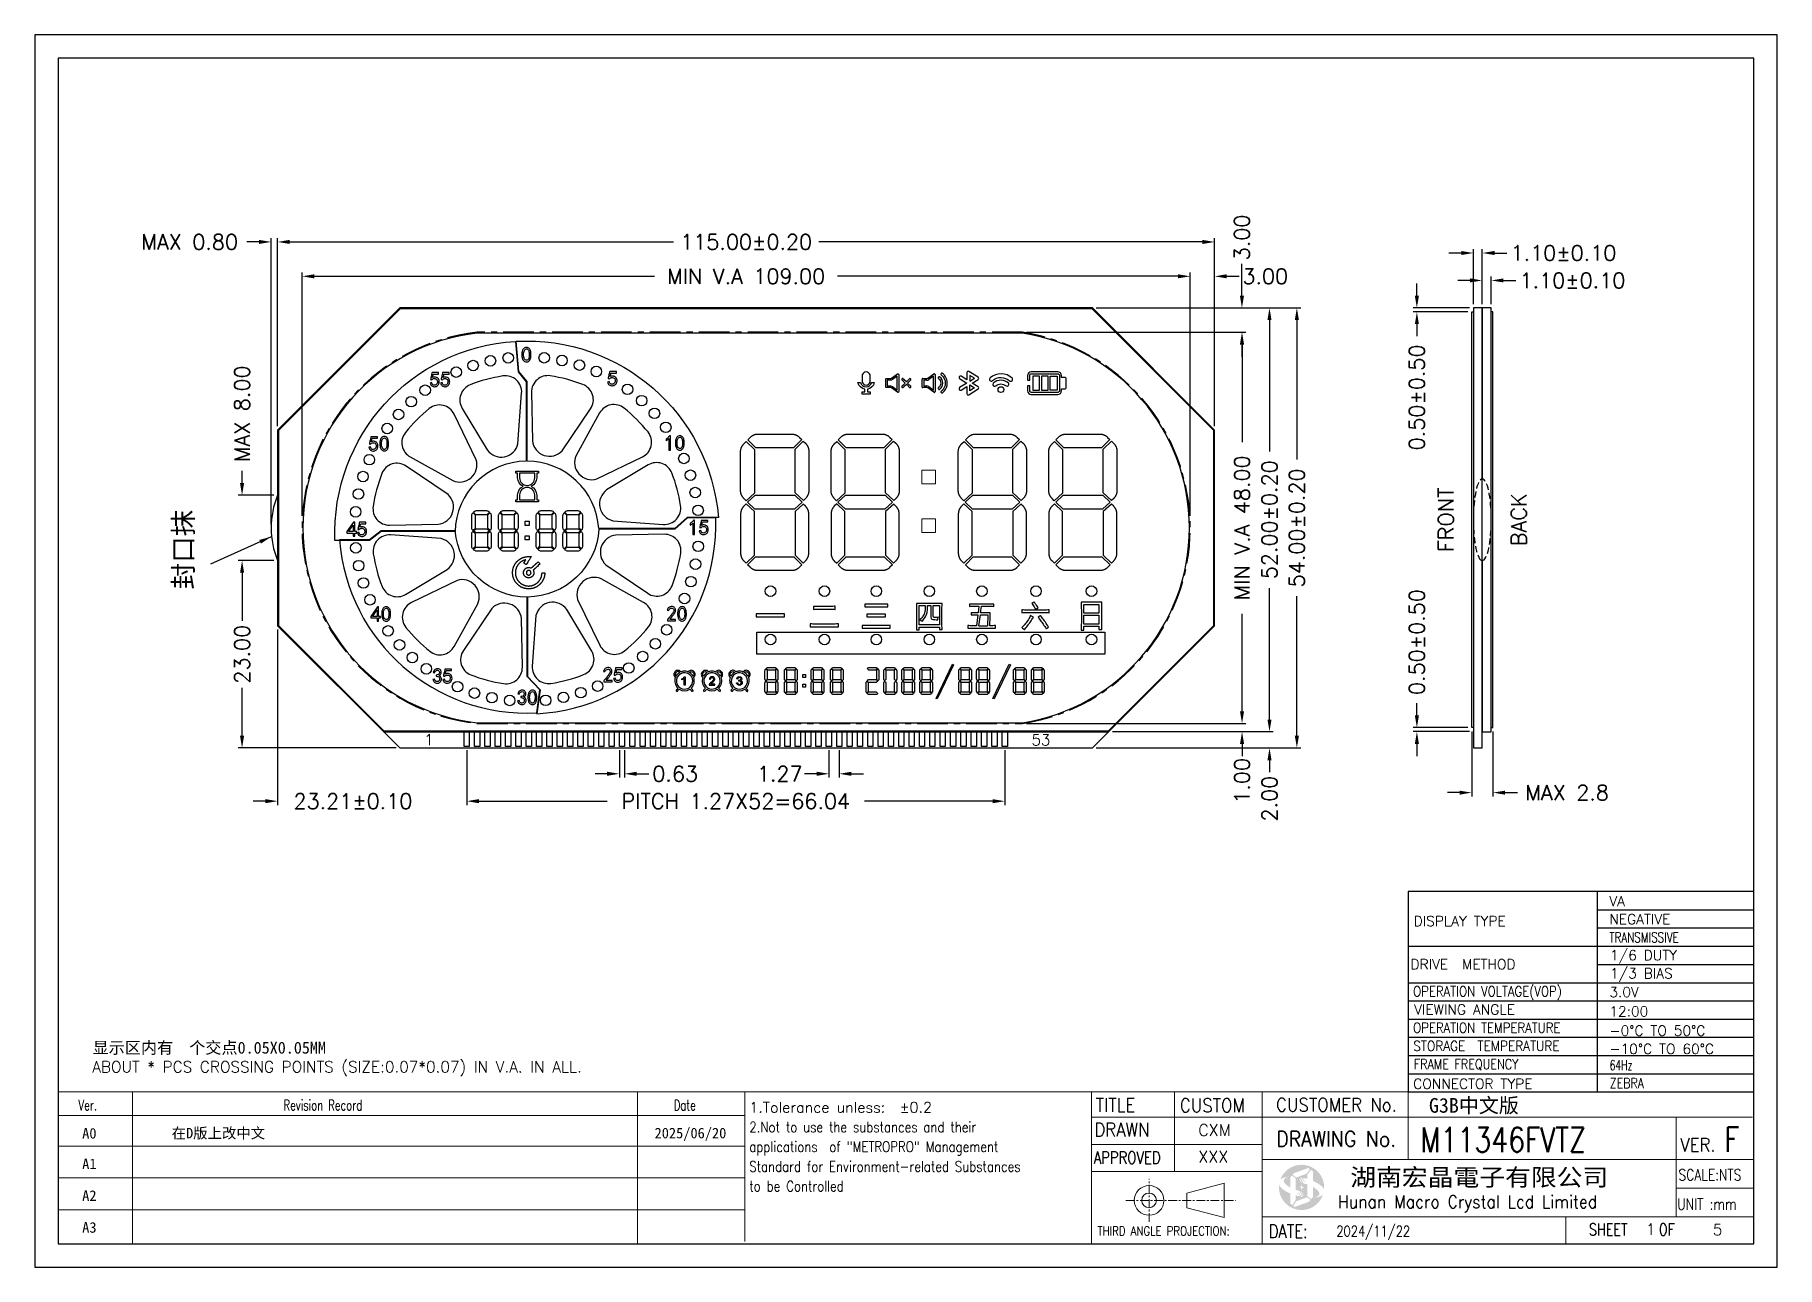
# Model space of a CAD drawing. Header units: millimetres. Extents: x 1653 to 3206, y -200 to 97.
# Drawn here: x 1913.3 to 2127.1, y -199.6 to -48.4 of the extents above; entities that cross this region are included whole.
import ezdxf
from ezdxf.enums import TextEntityAlignment as Align

# ---------------------------------------------------------------- set-up
doc = ezdxf.new("R2010")
doc.units = ezdxf.units.MM
doc.header["$LTSCALE"] = 3
doc.linetypes.add('CENTER', pattern=[2, 1.25, -0.25, 0.25, -0.25])
doc.linetypes.add('HIDDEN', pattern=[0.375, 0.25, -0.125])
for name, color, linetype in [('DIM', 4, 'Continuous'), ('PR', 8, 'Continuous'), ('PR1', 7, 'Continuous'), ('PR2', 7, 'Continuous'), ('PR3', 7, 'Continuous')]:
    doc.layers.add(name, color=color, linetype=linetype)
doc.styles.add('romans', font='romans.shx')
doc.styles.get("Standard").update_dxf_attribs({"font": 'simplex.shx'})
doc.styles.add('WMF-宋体0', font='SimSun.ttf')
doc.styles.add('样式 1', font='SimSun.ttf')
doc.styles.add('样式 5', font='ARIALBD.TTF')
doc.dimstyles.new('LCDDIM', dxfattribs={"dimtxt": 1, "dimasz": 0.8, "dimexe": 0.35, "dimexo": 0.35, "dimgap": 0.396, "dimtad": 0, "dimzin": 0, "dimdsep": 46, "dimtxsty": 'Standard', "dimcen": 0, "dimclrd": 256, "dimclre": 256, "dimclrt": 256, "dimadec": 0, "dimazin": 0, "dimtfac": 1, "dimtofl": 0, "dimtmove": 0, "dimatfit": 0, "dimfxl": 0, "dimlwd": -1, "dimlwe": -1, "dimarcsym": 0})

msp = doc.modelspace()

# ---------------------------------------------------------------- texts
at = {"style": 'romans'}
for s, p in [('FRONT', (2086.497, -107.901)), ('BACK', (2095.429, -107.901))]:
    msp.add_text(s, height=1.87, rotation=90, dxfattribs=at).set_placement(p, align=Align.MIDDLE)
for s, height, p in [('1', 1.346, (1961.668, -134.901)), ('53', 1.3464, (2036.789, -134.913))]:
    msp.add_text(s, height=height, dxfattribs=at).set_placement(p, align=Align.MIDDLE)
at = {"layer": 'DIM', "color": 1, "linetype": 'Continuous', "style": '样式 5'}
msp.add_text('封口抹', height=2.3871, rotation=90, dxfattribs=at).set_placement((1932.71, -116.442))
at = {"layer": 'DIM', "ltscale": 5, "style": '样式 1'}
msp.add_text('显示区内有  个交点0.05X0.05MM', height=1.44981, dxfattribs=at).set_placement((1920.396, -173.402))
at = {"layer": 'DIM'}
msp.add_text('ABOUT * PCS CROSSING POINTS (SIZE:0.07*0.07) IN V.A. IN ALL.', height=1.36921, dxfattribs=at).set_placement((1920.359, -175.709))
at = {"layer": 'DIM', "ltscale": 5}
for s, p in [('1', (2111.641, -195.632)), ('5', (2119.84, -195.692))]:
    msp.add_text(s, height=1.38, dxfattribs=at).set_placement(p, align=Align.CENTER)

# ---------------------------------------------------------------- blocks, each defined once
blk = doc.blocks.new('T')
h = blk.add_hatch(color=150)
h.paths.add_polyline_path([(216.28, 14.91), (216.21, 14.92), (216.15, 14.74), (216.28, 14.71), (216.34, 14.7), (216.4, 14.88)], flags=17)
h.paths.add_polyline_path([(216.54, 14.71), (216.49, 14.73), (216.44, 14.58), (216.54, 14.56), (216.59, 14.55), (216.63, 14.69)], flags=17)
h.paths.add_polyline_path([(215.92, 14.38), (215.92, 14.39), (215.91, 14.39), (215.91, 14.39), (215.9, 14.39), (215.9, 14.39), (215.89, 14.39), (215.89, 14.39), (215.88, 14.39), (215.88, 14.39), (215.88, 14.39), (215.87, 14.4), (215.87, 14.4), (215.86, 14.4), (215.86, 14.4), (215.85, 14.4), (215.84, 14.4), (215.84, 14.4), (215.83, 14.4), (215.83, 14.41), (215.83, 14.41), (215.82, 14.41), (215.82, 14.41), (215.81, 14.41), (215.81, 14.41), (215.8, 14.41), (215.8, 14.41), (215.79, 14.41), (215.79, 14.41), (215.78, 14.42), (215.78, 14.42), (215.77, 14.42), (215.77, 14.42), (215.77, 14.42), (215.76, 14.42), (215.82, 14.6), (216, 14.56), (215.94, 14.38), (215.94, 14.38), (215.93, 14.38), (215.93, 14.38)], flags=16)
h.paths.add_polyline_path([(215.97, 13.14), (216.04, 13.36), (216.07, 13.47), (216.16, 13.48), (216.36, 13.5), (216.16, 13.62), (216.07, 13.67), (216.04, 13.81), (215.97, 14.05), (215.91, 13.84), (215.87, 13.72), (215.78, 13.71), (215.58, 13.69), (215.78, 13.57), (215.87, 13.52), (215.91, 13.39)], flags=16)
edge = h.paths.add_edge_path()
edge.add_line((219.77, 13.23), (219.77, 13.23))
edge.add_line((219.77, 13.23), (219.77, 13.23))
edge.add_line((219.77, 13.23), (219.77, 13.24))
edge.add_line((219.77, 13.24), (219.76, 13.24))
edge.add_line((219.76, 13.24), (219.76, 13.24))
edge.add_line((219.76, 13.24), (219.76, 13.25))
edge.add_line((219.76, 13.25), (219.76, 13.25))
edge.add_line((219.76, 13.25), (219.76, 13.26))
edge.add_line((219.76, 13.26), (219.75, 13.26))
edge.add_line((219.75, 13.26), (219.75, 13.27))
edge.add_line((219.75, 13.27), (219.75, 13.27))
edge.add_line((219.75, 13.27), (219.75, 13.27))
edge.add_line((219.75, 13.27), (219.75, 13.28))
edge.add_line((219.75, 13.28), (219.74, 13.28))
edge.add_line((219.74, 13.28), (219.74, 13.29))
edge.add_line((219.74, 13.29), (219.74, 13.29))
edge.add_line((219.74, 13.29), (219.74, 13.29))
edge.add_line((219.74, 13.29), (219.73, 13.3))
edge.add_line((219.73, 13.3), (219.73, 13.3))
edge.add_line((219.73, 13.3), (219.73, 13.31))
edge.add_line((219.73, 13.31), (219.73, 13.31))
edge.add_line((219.73, 13.31), (219.73, 13.32))
edge.add_line((219.73, 13.32), (219.72, 13.32))
edge.add_line((219.72, 13.32), (219.72, 13.32))
edge.add_line((219.72, 13.32), (219.72, 13.33))
edge.add_line((219.72, 13.33), (219.72, 13.33))
edge.add_line((219.72, 13.33), (219.71, 13.34))
edge.add_line((219.71, 13.34), (219.71, 13.34))
edge.add_line((219.71, 13.34), (219.71, 13.34))
edge.add_line((219.71, 13.34), (219.71, 13.35))
edge.add_line((219.71, 13.35), (219.7, 13.35))
edge.add_line((219.7, 13.35), (219.7, 13.36))
edge.add_line((219.7, 13.36), (219.7, 13.36))
edge.add_line((219.7, 13.36), (219.7, 13.36))
edge.add_line((219.7, 13.36), (219.69, 13.37))
edge.add_line((219.69, 13.37), (219.69, 13.37))
edge.add_line((219.69, 13.37), (219.69, 13.38))
edge.add_line((219.69, 13.38), (219.69, 13.38))
edge.add_line((219.69, 13.38), (219.68, 13.38))
edge.add_line((219.68, 13.38), (219.68, 13.39))
edge.add_line((219.68, 13.39), (219.68, 13.39))
edge.add_line((219.68, 13.39), (219.68, 13.4))
edge.add_line((219.68, 13.4), (219.67, 13.4))
edge.add_line((219.67, 13.4), (219.67, 13.4))
edge.add_line((219.67, 13.4), (219.67, 13.41))
edge.add_line((219.67, 13.41), (219.67, 13.41))
edge.add_line((219.67, 13.41), (219.66, 13.42))
edge.add_line((219.66, 13.42), (219.66, 13.42))
edge.add_line((219.66, 13.42), (219.66, 13.42))
edge.add_line((219.66, 13.42), (219.66, 13.43))
edge.add_line((219.66, 13.43), (219.65, 13.43))
edge.add_line((219.65, 13.43), (219.65, 13.44))
edge.add_line((219.65, 13.44), (219.65, 13.44))
edge.add_line((219.65, 13.44), (219.64, 13.44))
edge.add_line((219.64, 13.44), (219.64, 13.45))
edge.add_line((219.64, 13.45), (219.64, 13.45))
edge.add_line((219.64, 13.45), (219.64, 13.45))
edge.add_line((219.64, 13.45), (219.63, 13.46))
edge.add_line((219.63, 13.46), (219.63, 13.46))
edge.add_line((219.63, 13.46), (219.63, 13.47))
edge.add_line((219.63, 13.47), (219.63, 13.47))
edge.add_line((219.63, 13.47), (219.62, 13.47))
edge.add_line((219.62, 13.47), (219.62, 13.48))
edge.add_line((219.62, 13.48), (219.62, 13.48))
edge.add_line((219.62, 13.48), (219.61, 13.49))
edge.add_line((219.61, 13.49), (219.61, 13.49))
edge.add_line((219.61, 13.49), (219.61, 13.49))
edge.add_line((219.61, 13.49), (219.61, 13.5))
edge.add_line((219.61, 13.5), (219.6, 13.5))
edge.add_line((219.6, 13.5), (219.6, 13.5))
edge.add_line((219.6, 13.5), (219.6, 13.51))
edge.add_line((219.6, 13.51), (219.59, 13.51))
edge.add_line((219.59, 13.51), (219.59, 13.52))
edge.add_line((219.59, 13.52), (219.59, 13.52))
edge.add_line((219.59, 13.52), (219.59, 13.52))
edge.add_line((219.59, 13.52), (219.58, 13.53))
edge.add_line((219.58, 13.53), (219.58, 13.53))
edge.add_line((219.58, 13.53), (219.58, 13.53))
edge.add_line((219.58, 13.53), (219.57, 13.54))
edge.add_line((219.57, 13.54), (219.57, 13.54))
edge.add_line((219.57, 13.54), (219.57, 13.54))
edge.add_line((219.57, 13.54), (219.56, 13.55))
edge.add_line((219.56, 13.55), (219.56, 13.55))
edge.add_line((219.56, 13.55), (219.56, 13.56))
edge.add_line((219.56, 13.56), (219.56, 13.56))
edge.add_line((219.56, 13.56), (219.55, 13.56))
edge.add_line((219.55, 13.56), (219.55, 13.57))
edge.add_line((219.55, 13.57), (219.55, 13.57))
edge.add_line((219.55, 13.57), (219.54, 13.57))
edge.add_line((219.54, 13.57), (219.54, 13.58))
edge.add_line((219.54, 13.58), (219.54, 13.58))
edge.add_line((219.54, 13.58), (219.53, 13.58))
edge.add_line((219.53, 13.58), (219.53, 13.59))
edge.add_line((219.53, 13.59), (219.53, 13.59))
edge.add_line((219.53, 13.59), (219.53, 13.6))
edge.add_line((219.53, 13.6), (219.52, 13.6))
edge.add_line((219.52, 13.6), (219.52, 13.6))
edge.add_line((219.52, 13.6), (219.52, 13.61))
edge.add_line((219.52, 13.61), (219.51, 13.61))
edge.add_line((219.51, 13.61), (219.51, 13.61))
edge.add_line((219.51, 13.61), (219.51, 13.62))
edge.add_line((219.51, 13.62), (219.5, 13.62))
edge.add_line((219.5, 13.62), (219.5, 13.62))
edge.add_line((219.5, 13.62), (219.5, 13.63))
edge.add_line((219.5, 13.63), (219.49, 13.63))
edge.add_line((219.49, 13.63), (219.49, 13.63))
edge.add_line((219.49, 13.63), (219.49, 13.64))
edge.add_line((219.49, 13.64), (219.48, 13.64))
edge.add_line((219.48, 13.64), (219.48, 13.64))
edge.add_line((219.48, 13.64), (219.48, 13.65))
edge.add_line((219.48, 13.65), (219.47, 13.65))
edge.add_line((219.47, 13.65), (219.47, 13.66))
edge.add_line((219.47, 13.66), (219.47, 13.66))
edge.add_line((219.47, 13.66), (219.46, 13.66))
edge.add_line((219.46, 13.66), (219.46, 13.67))
edge.add_line((219.46, 13.67), (219.46, 13.67))
edge.add_line((219.46, 13.67), (219.46, 13.67))
edge.add_line((219.46, 13.67), (219.45, 13.68))
edge.add_line((219.45, 13.68), (219.45, 13.68))
edge.add_line((219.45, 13.68), (219.45, 13.68))
edge.add_line((219.45, 13.68), (219.44, 13.69))
edge.add_line((219.44, 13.69), (219.44, 13.69))
edge.add_line((219.44, 13.69), (219.44, 13.69))
edge.add_line((219.44, 13.69), (219.43, 13.7))
edge.add_line((219.43, 13.7), (219.43, 13.7))
edge.add_line((219.43, 13.7), (219.43, 13.7))
edge.add_line((219.43, 13.7), (219.42, 13.71))
edge.add_line((219.42, 13.71), (219.42, 13.71))
edge.add_line((219.42, 13.71), (219.42, 13.71))
edge.add_line((219.42, 13.71), (219.41, 13.72))
edge.add_line((219.41, 13.72), (219.41, 13.72))
edge.add_line((219.41, 13.72), (219.41, 13.72))
edge.add_line((219.41, 13.72), (219.4, 13.73))
edge.add_line((219.4, 13.73), (219.4, 13.73))
edge.add_line((219.4, 13.73), (219.4, 13.73))
edge.add_line((219.4, 13.73), (219.39, 13.74))
edge.add_line((219.39, 13.74), (219.39, 13.74))
edge.add_line((219.39, 13.74), (219.39, 13.74))
edge.add_line((219.39, 13.74), (219.38, 13.75))
edge.add_line((219.38, 13.75), (219.38, 13.75))
edge.add_line((219.38, 13.75), (219.38, 13.75))
edge.add_line((219.38, 13.75), (219.37, 13.76))
edge.add_line((219.37, 13.76), (219.37, 13.76))
edge.add_line((219.37, 13.76), (219.36, 13.76))
edge.add_line((219.36, 13.76), (219.36, 13.77))
edge.add_line((219.36, 13.77), (219.36, 13.77))
edge.add_line((219.36, 13.77), (219.35, 13.77))
edge.add_line((219.35, 13.77), (219.35, 13.78))
edge.add_line((219.35, 13.78), (219.35, 13.78))
edge.add_line((219.35, 13.78), (219.34, 13.78))
edge.add_line((219.34, 13.78), (219.34, 13.78))
edge.add_line((219.34, 13.78), (219.34, 13.79))
edge.add_line((219.34, 13.79), (219.33, 13.79))
edge.add_line((219.33, 13.79), (219.33, 13.79))
edge.add_line((219.33, 13.79), (219.33, 13.8))
edge.add_line((219.33, 13.8), (219.32, 13.8))
edge.add_line((219.32, 13.8), (219.32, 13.8))
edge.add_line((219.32, 13.8), (219.32, 13.81))
edge.add_line((219.32, 13.81), (219.31, 13.81))
edge.add_line((219.31, 13.81), (219.31, 13.81))
edge.add_line((219.31, 13.81), (219.31, 13.82))
edge.add_line((219.31, 13.82), (219.3, 13.82))
edge.add_line((219.3, 13.82), (219.3, 13.82))
edge.add_line((219.3, 13.82), (219.3, 13.83))
edge.add_line((219.3, 13.83), (219.29, 13.83))
edge.add_line((219.29, 13.83), (219.29, 13.83))
edge.add_line((219.29, 13.83), (219.28, 13.84))
edge.add_line((219.28, 13.84), (219.28, 13.84))
edge.add_line((219.28, 13.84), (219.28, 13.84))
edge.add_line((219.28, 13.84), (219.27, 13.84))
edge.add_line((219.27, 13.84), (219.27, 13.85))
edge.add_line((219.27, 13.85), (219.27, 13.85))
edge.add_line((219.27, 13.85), (219.26, 13.85))
edge.add_line((219.26, 13.85), (219.26, 13.86))
edge.add_line((219.26, 13.86), (219.26, 13.86))
edge.add_line((219.26, 13.86), (219.25, 13.86))
edge.add_line((219.25, 13.86), (219.25, 13.87))
edge.add_line((219.25, 13.87), (219.25, 13.87))
edge.add_line((219.25, 13.87), (219.24, 13.87))
edge.add_line((219.24, 13.87), (219.24, 13.88))
edge.add_line((219.24, 13.88), (219.23, 13.88))
edge.add_line((219.23, 13.88), (219.23, 13.88))
edge.add_line((219.23, 13.88), (219.23, 13.88))
edge.add_line((219.23, 13.88), (219.22, 13.89))
edge.add_line((219.22, 13.89), (219.22, 13.89))
edge.add_line((219.22, 13.89), (219.22, 13.89))
edge.add_line((219.22, 13.89), (219.21, 13.9))
edge.add_line((219.21, 13.9), (219.21, 13.9))
edge.add_line((219.21, 13.9), (219.21, 13.9))
edge.add_line((219.21, 13.9), (219.2, 13.91))
edge.add_line((219.2, 13.91), (219.2, 13.91))
edge.add_line((219.2, 13.91), (219.19, 13.91))
edge.add_line((219.19, 13.91), (219.19, 13.91))
edge.add_line((219.19, 13.91), (219.19, 13.92))
edge.add_line((219.19, 13.92), (219.18, 13.92))
edge.add_line((219.18, 13.92), (219.18, 13.92))
edge.add_line((219.18, 13.92), (219.18, 13.93))
edge.add_line((219.18, 13.93), (219.17, 13.93))
edge.add_line((219.17, 13.93), (219.17, 13.93))
edge.add_line((219.17, 13.93), (219.17, 13.94))
edge.add_line((219.17, 13.94), (219.16, 13.94))
edge.add_line((219.16, 13.94), (219.16, 13.94))
edge.add_line((219.16, 13.94), (219.15, 13.94))
edge.add_line((219.15, 13.94), (219.15, 13.95))
edge.add_line((219.15, 13.95), (219.15, 13.95))
edge.add_line((219.15, 13.95), (219.14, 13.95))
edge.add_line((219.14, 13.95), (219.14, 13.96))
edge.add_line((219.14, 13.96), (219.14, 13.96))
edge.add_line((219.14, 13.96), (219.13, 13.96))
edge.add_line((219.13, 13.96), (219.13, 13.96))
edge.add_line((219.13, 13.96), (219.12, 13.97))
edge.add_line((219.12, 13.97), (219.12, 13.97))
edge.add_line((219.12, 13.97), (219.12, 13.97))
edge.add_line((219.12, 13.97), (219.11, 13.98))
edge.add_line((219.11, 13.98), (219.11, 13.98))
edge.add_line((219.11, 13.98), (219.11, 13.98))
edge.add_line((219.11, 13.98), (219.1, 13.98))
edge.add_line((219.1, 13.98), (219.1, 13.99))
edge.add_line((219.1, 13.99), (219.09, 13.99))
edge.add_line((219.09, 13.99), (219.09, 13.99))
edge.add_line((219.09, 13.99), (219.09, 14))
edge.add_line((219.09, 14), (219.08, 14))
edge.add_line((219.08, 14), (219.08, 14))
edge.add_line((219.08, 14), (219.08, 14))
edge.add_line((219.08, 14), (219.07, 14.01))
edge.add_line((219.07, 14.01), (219.07, 14.01))
edge.add_line((219.07, 14.01), (219.06, 14.01))
edge.add_line((219.06, 14.01), (219.06, 14.02))
edge.add_line((219.06, 14.02), (219.06, 14.02))
edge.add_line((219.06, 14.02), (219.05, 14.02))
edge.add_line((219.05, 14.02), (219.05, 14.02))
edge.add_line((219.05, 14.02), (219.05, 14.03))
edge.add_line((219.05, 14.03), (219.04, 14.03))
edge.add_line((219.04, 14.03), (219.04, 14.03))
edge.add_line((219.04, 14.03), (219.03, 14.04))
edge.add_line((219.03, 14.04), (219.03, 14.04))
edge.add_line((219.03, 14.04), (219.03, 14.04))
edge.add_line((219.03, 14.04), (219.02, 14.04))
edge.add_line((219.02, 14.04), (219.02, 14.05))
edge.add_line((219.02, 14.05), (219.01, 14.05))
edge.add_line((219.01, 14.05), (219.01, 14.05))
edge.add_line((219.01, 14.05), (219.01, 14.06))
edge.add_line((219.01, 14.06), (219, 14.06))
edge.add_line((219, 14.06), (219, 14.06))
edge.add_line((219, 14.06), (219, 14.06))
edge.add_line((219, 14.06), (218.99, 14.07))
edge.add_line((218.99, 14.07), (218.99, 14.07))
edge.add_line((218.99, 14.07), (218.98, 14.07))
edge.add_line((218.98, 14.07), (218.98, 14.07))
edge.add_line((218.98, 14.07), (218.98, 14.08))
edge.add_line((218.98, 14.08), (218.97, 14.08))
edge.add_line((218.97, 14.08), (218.97, 14.08))
edge.add_line((218.97, 14.08), (218.96, 14.09))
edge.add_line((218.96, 14.09), (218.96, 14.09))
edge.add_line((218.96, 14.09), (218.96, 14.09))
edge.add_line((218.96, 14.09), (218.95, 14.09))
edge.add_line((218.95, 14.09), (218.95, 14.1))
edge.add_line((218.95, 14.1), (218.95, 14.1))
edge.add_line((218.95, 14.1), (218.94, 14.1))
edge.add_line((218.94, 14.1), (218.94, 14.1))
edge.add_line((218.94, 14.1), (218.93, 14.11))
edge.add_line((218.93, 14.11), (218.93, 14.11))
edge.add_line((218.93, 14.11), (218.93, 14.11))
edge.add_line((218.93, 14.11), (218.92, 14.11))
edge.add_line((218.92, 14.11), (218.92, 14.12))
edge.add_line((218.92, 14.12), (218.91, 14.12))
edge.add_line((218.91, 14.12), (218.91, 14.12))
edge.add_line((218.91, 14.12), (218.91, 14.13))
edge.add_line((218.91, 14.13), (218.9, 14.13))
edge.add_line((218.9, 14.13), (218.9, 14.13))
edge.add_line((218.9, 14.13), (218.89, 14.13))
edge.add_line((218.89, 14.13), (218.89, 14.14))
edge.add_line((218.89, 14.14), (218.89, 14.14))
edge.add_line((218.89, 14.14), (218.88, 14.14))
edge.add_line((218.88, 14.14), (218.88, 14.14))
edge.add_line((218.88, 14.14), (218.87, 14.15))
edge.add_line((218.87, 14.15), (218.87, 14.15))
edge.add_line((218.87, 14.15), (218.87, 14.15))
edge.add_line((218.87, 14.15), (218.86, 14.15))
edge.add_line((218.86, 14.15), (218.86, 14.16))
edge.add_line((218.86, 14.16), (218.86, 14.16))
edge.add_line((218.86, 14.16), (218.85, 14.16))
edge.add_line((218.85, 14.16), (218.85, 14.16))
edge.add_line((218.85, 14.16), (218.84, 14.17))
edge.add_line((218.84, 14.17), (218.84, 14.17))
edge.add_line((218.84, 14.17), (218.84, 14.17))
edge.add_line((218.84, 14.17), (218.83, 14.17))
edge.add_line((218.83, 14.17), (218.83, 14.18))
edge.add_line((218.83, 14.18), (218.82, 14.18))
edge.add_line((218.82, 14.18), (218.82, 14.18))
edge.add_line((218.82, 14.18), (218.82, 14.19))
edge.add_line((218.82, 14.19), (218.81, 14.19))
edge.add_line((218.81, 14.19), (218.81, 14.19))
edge.add_line((218.81, 14.19), (218.8, 14.19))
edge.add_line((218.8, 14.19), (218.8, 14.2))
edge.add_line((218.8, 14.2), (218.8, 14.2))
edge.add_line((218.8, 14.2), (218.79, 14.2))
edge.add_line((218.79, 14.2), (218.79, 14.2))
edge.add_line((218.79, 14.2), (218.78, 14.21))
edge.add_line((218.78, 14.21), (218.78, 14.21))
edge.add_line((218.78, 14.21), (218.78, 14.21))
edge.add_line((218.78, 14.21), (218.77, 14.21))
edge.add_line((218.77, 14.21), (218.77, 14.22))
edge.add_line((218.77, 14.22), (218.76, 14.22))
edge.add_line((218.76, 14.22), (218.76, 14.22))
edge.add_line((218.76, 14.22), (218.76, 14.22))
edge.add_line((218.76, 14.22), (218.75, 14.23))
edge.add_line((218.75, 14.23), (218.75, 14.23))
edge.add_line((218.75, 14.23), (218.74, 14.23))
edge.add_line((218.74, 14.23), (218.74, 14.23))
edge.add_line((218.74, 14.23), (218.74, 14.24))
edge.add_line((218.74, 14.24), (218.73, 14.24))
edge.add_line((218.73, 14.24), (218.73, 14.24))
edge.add_line((218.73, 14.24), (218.72, 14.24))
edge.add_line((218.72, 14.24), (218.72, 14.25))
edge.add_line((218.72, 14.25), (218.72, 14.25))
edge.add_line((218.72, 14.25), (218.71, 14.25))
edge.add_line((218.71, 14.25), (218.71, 14.25))
edge.add_line((218.71, 14.25), (218.7, 14.26))
edge.add_line((218.7, 14.26), (218.7, 14.26))
edge.add_line((218.7, 14.26), (218.7, 14.26))
edge.add_line((218.7, 14.26), (218.69, 14.26))
edge.add_line((218.69, 14.26), (218.69, 14.27))
edge.add_line((218.69, 14.27), (218.68, 14.27))
edge.add_line((218.68, 14.27), (218.68, 14.27))
edge.add_line((218.68, 14.27), (218.68, 14.27))
edge.add_line((218.68, 14.27), (218.67, 14.27))
edge.add_line((218.67, 14.27), (218.67, 14.28))
edge.add_line((218.67, 14.28), (218.66, 14.28))
edge.add_line((218.66, 14.28), (218.66, 14.28))
edge.add_line((218.66, 14.28), (218.65, 14.28))
edge.add_line((218.65, 14.28), (218.65, 14.29))
edge.add_line((218.65, 14.29), (218.65, 14.29))
edge.add_line((218.65, 14.29), (218.64, 14.29))
edge.add_line((218.64, 14.29), (218.64, 14.29))
edge.add_line((218.64, 14.29), (218.63, 14.3))
edge.add_line((218.63, 14.3), (218.63, 14.3))
edge.add_line((218.63, 14.3), (218.63, 14.3))
edge.add_line((218.63, 14.3), (218.62, 14.3))
edge.add_line((218.62, 14.3), (218.62, 14.31))
edge.add_line((218.62, 14.31), (218.61, 14.31))
edge.add_line((218.61, 14.31), (218.61, 14.31))
edge.add_line((218.61, 14.31), (218.61, 14.31))
edge.add_line((218.61, 14.31), (218.6, 14.32))
edge.add_line((218.6, 14.32), (218.6, 14.32))
edge.add_line((218.6, 14.32), (218.59, 14.32))
edge.add_line((218.59, 14.32), (218.59, 14.32))
edge.add_line((218.59, 14.32), (218.59, 14.32))
edge.add_line((218.59, 14.32), (218.58, 14.33))
edge.add_line((218.58, 14.33), (218.58, 14.33))
edge.add_line((218.58, 14.33), (218.57, 14.33))
edge.add_line((218.57, 14.33), (218.57, 14.33))
edge.add_line((218.57, 14.33), (218.57, 14.34))
edge.add_line((218.57, 14.34), (218.56, 14.34))
edge.add_line((218.56, 14.34), (218.56, 14.34))
edge.add_line((218.56, 14.34), (218.55, 14.34))
edge.add_line((218.55, 14.34), (218.55, 14.35))
edge.add_line((218.55, 14.35), (218.54, 14.35))
edge.add_line((218.54, 14.35), (218.54, 14.35))
edge.add_line((218.54, 14.35), (218.54, 14.35))
edge.add_line((218.54, 14.35), (218.53, 14.36))
edge.add_line((218.53, 14.36), (218.53, 14.36))
edge.add_line((218.53, 14.36), (218.52, 14.36))
edge.add_line((218.52, 14.36), (218.52, 14.36))
edge.add_line((218.52, 14.36), (218.52, 14.36))
edge.add_line((218.52, 14.36), (218.51, 14.37))
edge.add_line((218.51, 14.37), (218.51, 14.37))
edge.add_line((218.51, 14.37), (218.5, 14.37))
edge.add_line((218.5, 14.37), (218.5, 14.37))
edge.add_line((218.5, 14.37), (218.5, 14.38))
edge.add_line((218.5, 14.38), (218.49, 14.38))
edge.add_line((218.49, 14.38), (218.49, 14.38))
edge.add_line((218.49, 14.38), (218.48, 14.38))
edge.add_line((218.48, 14.38), (218.48, 14.39))
edge.add_line((218.48, 14.39), (218.47, 14.39))
edge.add_line((218.47, 14.39), (218.47, 14.39))
edge.add_line((218.47, 14.39), (218.47, 14.39))
edge.add_line((218.47, 14.39), (218.46, 14.39))
edge.add_line((218.46, 14.39), (218.46, 14.4))
edge.add_line((218.46, 14.4), (218.45, 14.4))
edge.add_line((218.45, 14.4), (218.45, 14.4))
edge.add_line((218.45, 14.4), (218.45, 14.4))
edge.add_line((218.45, 14.4), (218.44, 14.41))
edge.add_line((218.44, 14.41), (218.44, 14.41))
edge.add_line((218.44, 14.41), (218.43, 14.41))
edge.add_line((218.43, 14.41), (218.43, 14.41))
edge.add_line((218.43, 14.41), (218.42, 14.41))
edge.add_line((218.42, 14.41), (218.42, 14.42))
edge.add_line((218.42, 14.42), (218.42, 14.42))
edge.add_line((218.42, 14.42), (218.41, 14.42))
edge.add_line((218.41, 14.42), (218.41, 14.42))
edge.add_line((218.41, 14.42), (218.4, 14.43))
edge.add_line((218.4, 14.43), (218.4, 14.43))
edge.add_line((218.4, 14.43), (218.4, 14.43))
edge.add_line((218.4, 14.43), (218.39, 14.43))
edge.add_line((218.39, 14.43), (218.39, 14.43))
edge.add_line((218.39, 14.43), (218.38, 14.44))
edge.add_line((218.38, 14.44), (218.38, 14.44))
edge.add_line((218.38, 14.44), (218.37, 14.44))
edge.add_line((218.37, 14.44), (218.37, 14.44))
edge.add_line((218.37, 14.44), (218.37, 14.45))
edge.add_line((218.37, 14.45), (218.36, 14.45))
edge.add_line((218.36, 14.45), (218.36, 14.45))
edge.add_line((218.36, 14.45), (218.35, 14.45))
edge.add_line((218.35, 14.45), (218.35, 14.45))
edge.add_line((218.35, 14.45), (218.35, 14.46))
edge.add_line((218.35, 14.46), (218.34, 14.46))
edge.add_line((218.34, 14.46), (218.34, 14.46))
edge.add_line((218.34, 14.46), (218.33, 14.46))
edge.add_line((218.33, 14.46), (218.33, 14.46))
edge.add_line((218.33, 14.46), (218.32, 14.47))
edge.add_line((218.32, 14.47), (218.32, 14.47))
edge.add_line((218.32, 14.47), (218.32, 14.47))
edge.add_line((218.32, 14.47), (218.31, 14.47))
edge.add_line((218.31, 14.47), (218.31, 14.48))
edge.add_line((218.31, 14.48), (218.3, 14.48))
edge.add_line((218.3, 14.48), (218.3, 14.48))
edge.add_line((218.3, 14.48), (218.29, 14.48))
edge.add_line((218.29, 14.48), (218.29, 14.48))
edge.add_line((218.29, 14.48), (218.29, 14.49))
edge.add_line((218.29, 14.49), (218.28, 14.49))
edge.add_line((218.28, 14.49), (218.28, 14.49))
edge.add_line((218.28, 14.49), (218.27, 14.49))
edge.add_line((218.27, 14.49), (218.27, 14.49))
edge.add_line((218.27, 14.49), (218.27, 14.5))
edge.add_line((218.27, 14.5), (218.26, 14.5))
edge.add_line((218.26, 14.5), (218.26, 14.5))
edge.add_line((218.26, 14.5), (218.25, 14.5))
edge.add_line((218.25, 14.5), (218.25, 14.5))
edge.add_line((218.25, 14.5), (218.24, 14.51))
edge.add_line((218.24, 14.51), (218.24, 14.51))
edge.add_line((218.24, 14.51), (218.24, 14.51))
edge.add_line((218.24, 14.51), (218.23, 14.51))
edge.add_line((218.23, 14.51), (218.23, 14.52))
edge.add_line((218.23, 14.52), (218.22, 14.52))
edge.add_line((218.22, 14.52), (218.22, 14.52))
edge.add_line((218.22, 14.52), (218.21, 14.52))
edge.add_line((218.21, 14.52), (218.21, 14.52))
edge.add_line((218.21, 14.52), (218.21, 14.53))
edge.add_line((218.21, 14.53), (218.2, 14.53))
edge.add_line((218.2, 14.53), (218.2, 14.53))
edge.add_line((218.2, 14.53), (218.19, 14.53))
edge.add_line((218.19, 14.53), (218.19, 14.53))
edge.add_line((218.19, 14.53), (218.18, 14.54))
edge.add_line((218.18, 14.54), (218.18, 14.54))
edge.add_line((218.18, 14.54), (218.18, 14.54))
edge.add_line((218.18, 14.54), (218.17, 14.54))
edge.add_line((218.17, 14.54), (218.17, 14.54))
edge.add_line((218.17, 14.54), (218.16, 14.55))
edge.add_line((218.16, 14.55), (218.16, 14.55))
edge.add_line((218.16, 14.55), (218.15, 14.55))
edge.add_line((218.15, 14.55), (218.15, 14.55))
edge.add_line((218.15, 14.55), (218.15, 14.55))
edge.add_line((218.15, 14.55), (218.14, 14.56))
edge.add_line((218.14, 14.56), (218.14, 14.56))
edge.add_line((218.14, 14.56), (218.13, 14.56))
edge.add_line((218.13, 14.56), (218.13, 14.56))
edge.add_line((218.13, 14.56), (218.12, 14.56))
edge.add_line((218.12, 14.56), (218.12, 14.57))
edge.add_line((218.12, 14.57), (218.12, 14.57))
edge.add_line((218.12, 14.57), (218.11, 14.57))
edge.add_line((218.11, 14.57), (218.11, 14.57))
edge.add_line((218.11, 14.57), (218.1, 14.57))
edge.add_line((218.1, 14.57), (218.1, 14.58))
edge.add_line((218.1, 14.58), (218.09, 14.58))
edge.add_line((218.09, 14.58), (218.09, 14.58))
edge.add_line((218.09, 14.58), (218.09, 14.58))
edge.add_line((218.09, 14.58), (218.08, 14.58))
edge.add_line((218.08, 14.58), (218.08, 14.59))
edge.add_line((218.08, 14.59), (218.07, 14.59))
edge.add_line((218.07, 14.59), (218.07, 14.59))
edge.add_line((218.07, 14.59), (218.06, 14.59))
edge.add_line((218.06, 14.59), (218.06, 14.59))
edge.add_line((218.06, 14.59), (218.06, 14.6))
edge.add_line((218.06, 14.6), (218.05, 14.6))
edge.add_line((218.05, 14.6), (218.05, 14.6))
edge.add_line((218.05, 14.6), (218.04, 14.6))
edge.add_line((218.04, 14.6), (218.04, 14.6))
edge.add_line((218.04, 14.6), (218.03, 14.61))
edge.add_line((218.03, 14.61), (218.03, 14.61))
edge.add_line((218.03, 14.61), (218.03, 14.61))
edge.add_line((218.03, 14.61), (218.02, 14.61))
edge.add_line((218.02, 14.61), (218.02, 14.61))
edge.add_line((218.02, 14.61), (218.01, 14.62))
edge.add_line((218.01, 14.62), (218.01, 14.62))
edge.add_line((218.01, 14.62), (218, 14.62))
edge.add_line((218, 14.62), (218, 14.62))
edge.add_line((218, 14.62), (218, 14.62))
edge.add_line((218, 14.62), (217.99, 14.63))
edge.add_line((217.99, 14.63), (217.99, 14.63))
edge.add_line((217.99, 14.63), (217.98, 14.63))
edge.add_line((217.98, 14.63), (217.98, 14.63))
edge.add_line((217.98, 14.63), (217.97, 14.63))
edge.add_line((217.97, 14.63), (217.97, 14.64))
edge.add_line((217.97, 14.64), (217.97, 14.64))
edge.add_line((217.97, 14.64), (217.96, 14.64))
edge.add_line((217.96, 14.64), (217.96, 14.64))
edge.add_line((217.96, 14.64), (217.95, 14.64))
edge.add_line((217.95, 14.64), (217.95, 14.64))
edge.add_line((217.95, 14.64), (217.94, 14.65))
edge.add_line((217.94, 14.65), (217.94, 14.65))
edge.add_line((217.94, 14.65), (217.94, 14.65))
edge.add_line((217.94, 14.65), (217.93, 14.65))
edge.add_line((217.93, 14.65), (217.93, 14.65))
edge.add_line((217.93, 14.65), (217.92, 14.66))
edge.add_line((217.92, 14.66), (217.92, 14.66))
edge.add_line((217.92, 14.66), (217.91, 14.66))
edge.add_line((217.91, 14.66), (217.91, 14.66))
edge.add_line((217.91, 14.66), (217.91, 14.66))
edge.add_line((217.91, 14.66), (217.9, 14.67))
edge.add_line((217.9, 14.67), (217.9, 14.67))
edge.add_line((217.9, 14.67), (217.89, 14.67))
edge.add_line((217.89, 14.67), (217.89, 14.67))
edge.add_line((217.89, 14.67), (217.88, 14.67))
edge.add_line((217.88, 14.67), (217.88, 14.67))
edge.add_line((217.88, 14.67), (217.87, 14.68))
edge.add_line((217.87, 14.68), (217.87, 14.68))
edge.add_line((217.87, 14.68), (217.87, 14.68))
edge.add_line((217.87, 14.68), (217.86, 14.68))
edge.add_line((217.86, 14.68), (217.86, 16.31))
edge.add_line((217.86, 16.31), (217.5, 16.58))
edge.add_line((217.5, 16.58), (217.13, 16.05))
edge.add_line((217.13, 16.05), (216.92, 15.76))
edge.add_line((216.92, 15.76), (216.92, 15.02))
edge.add_line((216.92, 15.02), (216.92, 15.02))
edge.add_line((216.92, 15.02), (216.92, 15.02))
edge.add_line((216.92, 15.02), (216.91, 15.02))
edge.add_line((216.91, 15.02), (216.91, 15.02))
edge.add_line((216.91, 15.02), (216.9, 15.02))
edge.add_line((216.9, 15.02), (216.9, 15.03))
edge.add_line((216.9, 15.03), (216.89, 15.03))
edge.add_line((216.89, 15.03), (216.89, 15.03))
edge.add_line((216.89, 15.03), (216.88, 15.03))
edge.add_line((216.88, 15.03), (216.88, 15.03))
edge.add_line((216.88, 15.03), (216.87, 15.03))
edge.add_line((216.87, 15.03), (216.87, 15.03))
edge.add_line((216.87, 15.03), (216.87, 15.04))
edge.add_line((216.87, 15.04), (216.86, 15.04))
edge.add_line((216.86, 15.04), (216.86, 15.04))
edge.add_line((216.86, 15.04), (216.85, 15.04))
edge.add_line((216.85, 15.04), (216.85, 15.04))
edge.add_line((216.85, 15.04), (216.84, 15.04))
edge.add_line((216.84, 15.04), (216.84, 15.04))
edge.add_line((216.84, 15.04), (216.83, 15.04))
edge.add_line((216.83, 15.04), (216.83, 15.05))
edge.add_line((216.83, 15.05), (216.82, 15.05))
edge.add_line((216.82, 15.05), (216.82, 15.05))
edge.add_line((216.82, 15.05), (216.82, 15.05))
edge.add_line((216.82, 15.05), (216.81, 15.05))
edge.add_line((216.81, 15.05), (216.81, 15.05))
edge.add_line((216.81, 15.05), (216.8, 15.05))
edge.add_line((216.8, 15.05), (216.8, 15.05))
edge.add_line((216.8, 15.05), (216.79, 15.06))
edge.add_line((216.79, 15.06), (216.79, 15.06))
edge.add_line((216.79, 15.06), (216.78, 15.06))
edge.add_line((216.78, 15.06), (216.78, 15.06))
edge.add_line((216.78, 15.06), (216.77, 15.06))
edge.add_line((216.77, 15.06), (216.77, 15.06))
edge.add_line((216.77, 15.06), (216.77, 15.06))
edge.add_line((216.77, 15.06), (216.76, 15.07))
edge.add_line((216.76, 15.07), (216.76, 15.07))
edge.add_line((216.76, 15.07), (216.75, 15.07))
edge.add_line((216.75, 15.07), (216.75, 15.07))
edge.add_line((216.75, 15.07), (216.74, 15.07))
edge.add_line((216.74, 15.07), (216.74, 15.07))
edge.add_line((216.74, 15.07), (216.73, 15.07))
edge.add_line((216.73, 15.07), (216.73, 15.07))
edge.add_line((216.73, 15.07), (216.72, 15.08))
edge.add_line((216.72, 15.08), (216.72, 15.08))
edge.add_line((216.72, 15.08), (216.72, 15.08))
edge.add_line((216.72, 15.08), (216.71, 15.08))
edge.add_line((216.71, 15.08), (216.71, 15.08))
edge.add_line((216.71, 15.08), (216.7, 15.08))
edge.add_line((216.7, 15.08), (216.7, 15.08))
edge.add_line((216.7, 15.08), (216.69, 15.08))
edge.add_line((216.69, 15.08), (216.69, 15.08))
edge.add_line((216.69, 15.08), (216.68, 15.09))
edge.add_line((216.68, 15.09), (216.68, 15.09))
edge.add_line((216.68, 15.09), (216.67, 15.09))
edge.add_line((216.67, 15.09), (216.67, 15.09))
edge.add_line((216.67, 15.09), (216.67, 15.09))
edge.add_line((216.67, 15.09), (216.66, 15.09))
edge.add_line((216.66, 15.09), (216.66, 15.09))
edge.add_line((216.66, 15.09), (216.65, 15.09))
edge.add_line((216.65, 15.09), (216.65, 15.1))
edge.add_line((216.65, 15.1), (216.64, 15.1))
edge.add_line((216.64, 15.1), (216.64, 15.1))
edge.add_line((216.64, 15.1), (216.63, 15.1))
edge.add_line((216.63, 15.1), (216.63, 15.1))
edge.add_line((216.63, 15.1), (216.62, 15.1))
edge.add_line((216.62, 15.1), (216.62, 15.1))
edge.add_line((216.62, 15.1), (216.61, 15.1))
edge.add_line((216.61, 15.1), (216.61, 15.11))
edge.add_line((216.61, 15.11), (216.61, 15.11))
edge.add_line((216.61, 15.11), (216.6, 15.11))
edge.add_line((216.6, 15.11), (216.6, 15.11))
edge.add_line((216.6, 15.11), (216.59, 15.11))
edge.add_line((216.59, 15.11), (216.59, 15.11))
edge.add_line((216.59, 15.11), (216.58, 15.11))
edge.add_line((216.58, 15.11), (216.58, 15.11))
edge.add_line((216.58, 15.11), (216.57, 15.12))
edge.add_line((216.57, 15.12), (216.57, 15.12))
edge.add_line((216.57, 15.12), (216.56, 15.12))
edge.add_line((216.56, 15.12), (216.56, 15.12))
edge.add_line((216.56, 15.12), (216.56, 15.12))
edge.add_line((216.56, 15.12), (216.55, 15.12))
edge.add_line((216.55, 15.12), (216.55, 15.12))
edge.add_line((216.55, 15.12), (216.54, 15.12))
edge.add_line((216.54, 15.12), (216.54, 15.12))
edge.add_line((216.54, 15.12), (216.54, 15.13))
edge.add_line((216.54, 15.13), (216.53, 15.13))
edge.add_line((216.53, 15.13), (216.53, 15.13))
edge.add_line((216.53, 15.13), (216.52, 15.13))
edge.add_line((216.52, 15.13), (216.52, 15.13))
edge.add_line((216.52, 15.13), (216.51, 15.13))
edge.add_line((216.51, 15.13), (216.51, 15.13))
edge.add_line((216.51, 15.13), (216.5, 15.13))
edge.add_line((216.5, 15.13), (216.5, 15.13))
edge.add_line((216.5, 15.13), (216.49, 15.14))
edge.add_line((216.49, 15.14), (216.49, 15.14))
edge.add_line((216.49, 15.14), (216.48, 15.14))
edge.add_line((216.48, 15.14), (216.48, 15.14))
edge.add_line((216.48, 15.14), (216.48, 15.14))
edge.add_line((216.48, 15.14), (216.47, 15.14))
edge.add_line((216.47, 15.14), (216.47, 15.14))
edge.add_line((216.47, 15.14), (216.46, 15.14))
edge.add_line((216.46, 15.14), (216.46, 15.14))
edge.add_line((216.46, 15.14), (216.46, 15.15))
edge.add_line((216.46, 15.15), (216.45, 15.15))
edge.add_line((216.45, 15.15), (216.45, 15.15))
edge.add_line((216.45, 15.15), (216.44, 15.15))
edge.add_line((216.44, 15.15), (216.44, 15.15))
edge.add_line((216.44, 15.15), (216.43, 15.15))
edge.add_line((216.43, 15.15), (216.43, 15.15))
edge.add_line((216.43, 15.15), (216.42, 15.15))
edge.add_line((216.42, 15.15), (216.42, 15.15))
edge.add_line((216.42, 15.15), (216.41, 15.16))
edge.add_line((216.41, 15.16), (216.41, 15.16))
edge.add_line((216.41, 15.16), (216.41, 15.16))
edge.add_line((216.41, 15.16), (216.4, 15.16))
edge.add_line((216.4, 15.16), (216.4, 15.16))
edge.add_line((216.4, 15.16), (216.39, 15.16))
edge.add_line((216.39, 15.16), (216.39, 15.16))
edge.add_line((216.39, 15.16), (216.38, 15.16))
edge.add_line((216.38, 15.16), (216.38, 15.16))
edge.add_line((216.38, 15.16), (216.37, 15.17))
edge.add_line((216.37, 15.17), (216.37, 15.17))
edge.add_line((216.37, 15.17), (216.36, 15.17))
edge.add_line((216.36, 15.17), (216.36, 15.17))
edge.add_line((216.36, 15.17), (216.35, 15.17))
edge.add_line((216.35, 15.17), (216.35, 15.17))
edge.add_line((216.35, 15.17), (216.35, 15.17))
edge.add_line((216.35, 15.17), (216.34, 15.17))
edge.add_line((216.34, 15.17), (216.34, 15.17))
edge.add_line((216.34, 15.17), (216.33, 15.17))
edge.add_line((216.33, 15.17), (216.33, 15.18))
edge.add_line((216.33, 15.18), (216.32, 15.18))
edge.add_line((216.32, 15.18), (216.32, 15.18))
edge.add_line((216.32, 15.18), (216.3, 15.18))
edge.add_line((216.3, 15.18), (216.3, 15.18))
edge.add_line((216.3, 15.18), (216.29, 15.18))
edge.add_line((216.29, 15.18), (216.29, 15.18))
edge.add_line((216.29, 15.18), (216.29, 15.19))
edge.add_line((216.29, 15.19), (216.28, 15.19))
edge.add_line((216.28, 15.19), (216.28, 15.19))
edge.add_line((216.28, 15.19), (216.27, 15.19))
edge.add_line((216.27, 15.19), (216.27, 15.19))
edge.add_line((216.27, 15.19), (216.26, 15.19))
edge.add_line((216.26, 15.19), (216.26, 15.19))
edge.add_line((216.26, 15.19), (216.25, 15.19))
edge.add_line((216.25, 15.19), (216.25, 15.19))
edge.add_line((216.25, 15.19), (216.18, 14.98))
edge.add_line((216.18, 14.98), (215.96, 15.04))
edge.add_line((215.96, 15.04), (216.03, 15.24))
edge.add_line((216.03, 15.24), (216.02, 15.24))
edge.add_line((216.02, 15.24), (216.01, 15.24))
edge.add_line((216.01, 15.24), (216.01, 15.25))
edge.add_line((216.01, 15.25), (216.01, 15.25))
edge.add_line((216.01, 15.25), (216, 15.25))
edge.add_line((216, 15.25), (216, 15.25))
edge.add_line((216, 15.25), (215.99, 15.25))
edge.add_line((215.99, 15.25), (215.99, 15.25))
edge.add_line((215.99, 15.25), (215.98, 15.25))
edge.add_line((215.98, 15.25), (215.98, 15.25))
edge.add_line((215.98, 15.25), (215.97, 15.25))
edge.add_line((215.97, 15.25), (215.97, 15.25))
edge.add_line((215.97, 15.25), (215.96, 15.25))
edge.add_line((215.96, 15.25), (215.96, 15.25))
edge.add_line((215.96, 15.25), (215.95, 15.26))
edge.add_line((215.95, 15.26), (215.95, 15.26))
edge.add_line((215.95, 15.26), (215.95, 15.26))
edge.add_line((215.95, 15.26), (215.94, 15.26))
edge.add_line((215.94, 15.26), (215.94, 15.26))
edge.add_line((215.94, 15.26), (215.93, 15.26))
edge.add_line((215.93, 15.26), (215.93, 15.26))
edge.add_line((215.93, 15.26), (215.92, 15.26))
edge.add_line((215.92, 15.26), (215.92, 15.26))
edge.add_line((215.92, 15.26), (215.91, 15.26))
edge.add_line((215.91, 15.26), (215.91, 15.26))
edge.add_line((215.91, 15.26), (215.9, 15.27))
edge.add_line((215.9, 15.27), (215.9, 15.27))
edge.add_line((215.9, 15.27), (215.89, 15.27))
edge.add_line((215.89, 15.27), (215.89, 15.27))
edge.add_line((215.89, 15.27), (215.88, 15.27))
edge.add_line((215.88, 15.27), (215.88, 15.27))
edge.add_line((215.88, 15.27), (215.88, 15.27))
edge.add_line((215.88, 15.27), (215.87, 15.27))
edge.add_line((215.87, 15.27), (215.87, 15.27))
edge.add_line((215.87, 15.27), (215.86, 15.27))
edge.add_line((215.86, 15.27), (215.86, 15.27))
edge.add_line((215.86, 15.27), (215.85, 15.27))
edge.add_line((215.85, 15.27), (215.85, 15.28))
edge.add_line((215.85, 15.28), (215.84, 15.28))
edge.add_line((215.84, 15.28), (215.84, 15.28))
edge.add_line((215.84, 15.28), (215.83, 15.28))
edge.add_line((215.83, 15.28), (215.83, 15.28))
edge.add_line((215.83, 15.28), (215.82, 15.28))
edge.add_line((215.82, 15.28), (215.82, 15.28))
edge.add_line((215.82, 15.28), (215.82, 15.28))
edge.add_line((215.82, 15.28), (215.81, 15.28))
edge.add_line((215.81, 15.28), (215.81, 15.28))
edge.add_line((215.81, 15.28), (215.8, 15.28))
edge.add_line((215.8, 15.28), (215.8, 15.28))
edge.add_line((215.8, 15.28), (215.73, 15.09))
edge.add_line((215.73, 15.09), (215.93, 15.04))
edge.add_line((215.93, 15.04), (215.86, 14.85))
edge.add_line((215.86, 14.85), (215.87, 14.84))
edge.add_line((215.87, 14.84), (215.86, 14.84))
edge.add_line((215.86, 14.84), (216.07, 14.79))
edge.add_line((216.07, 14.79), (216, 14.57))
edge.add_line((216, 14.57), (216.22, 14.52))
edge.add_line((216.22, 14.52), (216.15, 14.31))
edge.add_line((216.15, 14.31), (216.15, 14.31))
edge.add_line((216.15, 14.31), (216.15, 14.31))
edge.add_line((216.15, 14.31), (216.16, 14.31))
edge.add_line((216.16, 14.31), (216.16, 14.31))
edge.add_line((216.16, 14.31), (216.17, 14.31))
edge.add_line((216.17, 14.31), (216.17, 14.31))
edge.add_line((216.17, 14.31), (216.18, 14.3))
edge.add_line((216.18, 14.3), (216.18, 14.3))
edge.add_line((216.18, 14.3), (216.19, 14.3))
edge.add_line((216.19, 14.3), (216.19, 14.3))
edge.add_line((216.19, 14.3), (216.19, 14.3))
edge.add_line((216.19, 14.3), (216.2, 14.3))
edge.add_line((216.2, 14.3), (216.2, 14.3))
edge.add_line((216.2, 14.3), (216.21, 14.3))
edge.add_line((216.21, 14.3), (216.21, 14.29))
edge.add_line((216.21, 14.29), (216.22, 14.29))
edge.add_line((216.22, 14.29), (216.22, 14.29))
edge.add_line((216.22, 14.29), (216.23, 14.29))
edge.add_line((216.23, 14.29), (216.23, 14.29))
edge.add_line((216.23, 14.29), (216.24, 14.29))
edge.add_line((216.24, 14.29), (216.24, 14.29))
edge.add_line((216.24, 14.29), (216.24, 14.28))
edge.add_line((216.24, 14.28), (216.25, 14.28))
edge.add_line((216.25, 14.28), (216.25, 14.28))
edge.add_line((216.25, 14.28), (216.26, 14.28))
edge.add_line((216.26, 14.28), (216.26, 14.28))
edge.add_line((216.26, 14.28), (216.27, 14.28))
edge.add_line((216.27, 14.28), (216.28, 14.28))
edge.add_line((216.28, 14.28), (216.28, 14.28))
edge.add_line((216.28, 14.28), (216.28, 14.27))
edge.add_line((216.28, 14.27), (216.29, 14.27))
edge.add_line((216.29, 14.27), (216.29, 14.27))
edge.add_line((216.29, 14.27), (216.3, 14.27))
edge.add_line((216.3, 14.27), (216.3, 14.27))
edge.add_line((216.3, 14.27), (216.31, 14.27))
edge.add_line((216.31, 14.27), (216.32, 14.26))
edge.add_line((216.32, 14.26), (216.33, 14.26))
edge.add_line((216.33, 14.26), (216.33, 14.26))
edge.add_line((216.33, 14.26), (216.34, 14.26))
edge.add_line((216.34, 14.26), (216.34, 14.26))
edge.add_line((216.34, 14.26), (216.35, 14.26))
edge.add_line((216.35, 14.26), (216.35, 14.26))
edge.add_line((216.35, 14.26), (216.36, 14.25))
edge.add_line((216.36, 14.25), (216.36, 14.25))
edge.add_line((216.36, 14.25), (216.36, 14.25))
edge.add_line((216.36, 14.25), (216.37, 14.25))
edge.add_line((216.37, 14.25), (216.37, 14.25))
edge.add_line((216.37, 14.25), (216.38, 14.25))
edge.add_line((216.38, 14.25), (216.38, 14.25))
edge.add_line((216.38, 14.25), (216.39, 14.25))
edge.add_line((216.39, 14.25), (216.39, 14.24))
edge.add_line((216.39, 14.24), (216.4, 14.24))
edge.add_line((216.4, 14.24), (216.4, 14.24))
edge.add_line((216.4, 14.24), (216.41, 14.24))
edge.add_line((216.41, 14.24), (216.41, 14.24))
edge.add_line((216.41, 14.24), (216.42, 14.24))
edge.add_line((216.42, 14.24), (216.42, 14.24))
edge.add_line((216.42, 14.24), (216.42, 14.23))
edge.add_line((216.42, 14.23), (216.43, 14.23))
edge.add_line((216.43, 14.23), (216.43, 14.23))
edge.add_line((216.43, 14.23), (216.44, 14.23))
edge.add_line((216.44, 14.23), (216.44, 14.23))
edge.add_line((216.44, 14.23), (216.45, 14.23))
edge.add_line((216.45, 14.23), (216.45, 14.23))
edge.add_line((216.45, 14.23), (216.46, 14.23))
edge.add_line((216.46, 14.23), (216.46, 14.22))
edge.add_line((216.46, 14.22), (216.46, 14.22))
edge.add_line((216.46, 14.22), (216.47, 14.22))
edge.add_line((216.47, 14.22), (216.47, 14.22))
edge.add_line((216.47, 14.22), (216.48, 14.22))
edge.add_line((216.48, 14.22), (216.48, 14.22))
edge.add_line((216.48, 14.22), (216.49, 14.22))
edge.add_line((216.49, 14.22), (216.49, 14.21))
edge.add_line((216.49, 14.21), (216.5, 14.21))
edge.add_line((216.5, 14.21), (216.5, 14.21))
edge.add_line((216.5, 14.21), (216.51, 14.21))
edge.add_line((216.51, 14.21), (216.51, 14.21))
edge.add_line((216.51, 14.21), (216.51, 14.21))
edge.add_line((216.51, 14.21), (216.52, 14.21))
edge.add_line((216.52, 14.21), (216.52, 14.21))
edge.add_line((216.52, 14.21), (216.53, 14.2))
edge.add_line((216.53, 14.2), (216.53, 14.2))
edge.add_line((216.53, 14.2), (216.54, 14.2))
edge.add_line((216.54, 14.2), (216.54, 14.2))
edge.add_line((216.54, 14.2), (216.54, 14.2))
edge.add_line((216.54, 14.2), (216.55, 14.2))
edge.add_line((216.55, 14.2), (216.55, 14.2))
edge.add_line((216.55, 14.2), (216.56, 14.19))
edge.add_line((216.56, 14.19), (216.56, 14.19))
edge.add_line((216.56, 14.19), (216.57, 14.19))
edge.add_line((216.57, 14.19), (216.57, 14.19))
edge.add_line((216.57, 14.19), (216.57, 14.19))
edge.add_line((216.57, 14.19), (216.58, 14.19))
edge.add_line((216.58, 14.19), (216.58, 14.19))
edge.add_line((216.58, 14.19), (216.59, 14.19))
edge.add_line((216.59, 14.19), (216.59, 14.18))
edge.add_line((216.59, 14.18), (216.6, 14.18))
edge.add_line((216.6, 14.18), (216.6, 14.18))
edge.add_line((216.6, 14.18), (216.61, 14.18))
edge.add_line((216.61, 14.18), (216.61, 14.18))
edge.add_line((216.61, 14.18), (216.61, 14.18))
edge.add_line((216.61, 14.18), (216.62, 14.18))
edge.add_line((216.62, 14.18), (216.62, 14.17))
edge.add_line((216.62, 14.17), (216.63, 14.17))
edge.add_line((216.63, 14.17), (216.63, 14.17))
edge.add_line((216.63, 14.17), (216.64, 14.17))
edge.add_line((216.64, 14.17), (216.64, 14.17))
edge.add_line((216.64, 14.17), (216.65, 14.17))
edge.add_line((216.65, 14.17), (216.65, 14.17))
edge.add_line((216.65, 14.17), (216.66, 14.16))
edge.add_line((216.66, 14.16), (216.66, 14.16))
edge.add_line((216.66, 14.16), (216.66, 14.16))
edge.add_line((216.66, 14.16), (216.67, 14.16))
edge.add_line((216.67, 14.16), (216.67, 14.16))
edge.add_line((216.67, 14.16), (216.68, 14.16))
edge.add_line((216.68, 14.16), (216.68, 14.16))
edge.add_line((216.68, 14.16), (216.69, 14.15))
edge.add_line((216.69, 14.15), (216.69, 14.15))
edge.add_line((216.69, 14.15), (216.7, 14.15))
edge.add_line((216.7, 14.15), (216.7, 14.15))
edge.add_line((216.7, 14.15), (216.7, 14.15))
edge.add_line((216.7, 14.15), (216.71, 14.15))
edge.add_line((216.71, 14.15), (216.71, 14.15))
edge.add_line((216.71, 14.15), (216.72, 14.14))
edge.add_line((216.72, 14.14), (216.72, 14.14))
edge.add_line((216.72, 14.14), (216.73, 14.14))
edge.add_line((216.73, 14.14), (216.73, 14.14))
edge.add_line((216.73, 14.14), (216.74, 14.14))
edge.add_line((216.74, 14.14), (216.74, 14.14))
edge.add_line((216.74, 14.14), (216.75, 14.13))
edge.add_line((216.75, 14.13), (216.75, 14.13))
edge.add_line((216.75, 14.13), (216.75, 14.13))
edge.add_line((216.75, 14.13), (216.76, 14.13))
edge.add_line((216.76, 14.13), (216.76, 14.13))
edge.add_line((216.76, 14.13), (216.77, 14.13))
edge.add_line((216.77, 14.13), (216.77, 14.13))
edge.add_line((216.77, 14.13), (216.78, 14.12))
edge.add_line((216.78, 14.12), (216.78, 14.12))
edge.add_line((216.78, 14.12), (216.79, 14.12))
edge.add_line((216.79, 14.12), (216.79, 14.12))
edge.add_line((216.79, 14.12), (216.79, 14.12))
edge.add_line((216.79, 14.12), (216.8, 14.12))
edge.add_line((216.8, 14.12), (216.8, 14.12))
edge.add_line((216.8, 14.12), (216.81, 14.11))
edge.add_line((216.81, 14.11), (216.81, 14.11))
edge.add_line((216.81, 14.11), (216.82, 14.11))
edge.add_line((216.82, 14.11), (216.82, 14.11))
edge.add_line((216.82, 14.11), (216.83, 14.11))
edge.add_line((216.83, 14.11), (216.83, 14.11))
edge.add_line((216.83, 14.11), (216.83, 14.1))
edge.add_line((216.83, 14.1), (216.84, 14.1))
edge.add_line((216.84, 14.1), (216.84, 14.1))
edge.add_line((216.84, 14.1), (216.85, 14.1))
edge.add_line((216.85, 14.1), (216.85, 14.1))
edge.add_line((216.85, 14.1), (216.86, 14.1))
edge.add_line((216.86, 14.1), (216.86, 14.1))
edge.add_line((216.86, 14.1), (216.87, 14.09))
edge.add_line((216.87, 14.09), (216.87, 14.09))
edge.add_line((216.87, 14.09), (216.88, 14.09))
edge.add_line((216.88, 14.09), (216.88, 14.09))
edge.add_line((216.88, 14.09), (216.88, 14.09))
edge.add_line((216.88, 14.09), (216.89, 14.09))
edge.add_line((216.89, 14.09), (216.89, 14.08))
edge.add_line((216.89, 14.08), (216.9, 14.08))
edge.add_line((216.9, 14.08), (216.9, 14.08))
edge.add_line((216.9, 14.08), (216.91, 14.08))
edge.add_line((216.91, 14.08), (216.91, 14.08))
edge.add_line((216.91, 14.08), (216.92, 14.08))
edge.add_line((216.92, 14.08), (216.92, 14.08))
edge.add_line((216.92, 14.08), (216.92, 14.07))
edge.add_line((216.92, 14.07), (216.92, 12.08))
edge.add_line((216.92, 12.08), (217.13, 11.93))
edge.add_line((217.13, 11.93), (217.57, 11.6))
edge.add_line((217.57, 11.6), (217.86, 11.95))
edge.add_line((217.86, 11.95), (217.86, 13.67))
edge.add_line((217.86, 13.67), (217.86, 13.67))
edge.add_line((217.86, 13.67), (217.87, 13.66))
edge.add_line((217.87, 13.66), (217.87, 13.66))
edge.add_line((217.87, 13.66), (217.88, 13.66))
edge.add_line((217.88, 13.66), (217.88, 13.66))
edge.add_line((217.88, 13.66), (217.88, 13.65))
edge.add_line((217.88, 13.65), (217.89, 13.65))
edge.add_line((217.89, 13.65), (217.89, 13.65))
edge.add_line((217.89, 13.65), (217.9, 13.65))
edge.add_line((217.9, 13.65), (217.9, 13.64))
edge.add_line((217.9, 13.64), (217.9, 13.64))
edge.add_line((217.9, 13.64), (217.91, 13.64))
edge.add_line((217.91, 13.64), (217.91, 13.64))
edge.add_line((217.91, 13.64), (217.92, 13.64))
edge.add_line((217.92, 13.64), (217.92, 13.63))
edge.add_line((217.92, 13.63), (217.93, 13.63))
edge.add_line((217.93, 13.63), (217.93, 13.63))
edge.add_line((217.93, 13.63), (217.93, 13.63))
edge.add_line((217.93, 13.63), (217.94, 13.62))
edge.add_line((217.94, 13.62), (217.94, 13.62))
edge.add_line((217.94, 13.62), (217.95, 13.62))
edge.add_line((217.95, 13.62), (217.95, 13.62))
edge.add_line((217.95, 13.62), (217.95, 13.62))
edge.add_line((217.95, 13.62), (217.96, 13.61))
edge.add_line((217.96, 13.61), (217.96, 13.61))
edge.add_line((217.96, 13.61), (217.97, 13.61))
edge.add_line((217.97, 13.61), (217.97, 13.61))
edge.add_line((217.97, 13.61), (217.97, 13.6))
edge.add_line((217.97, 13.6), (217.98, 13.6))
edge.add_line((217.98, 13.6), (217.98, 13.6))
edge.add_line((217.98, 13.6), (217.99, 13.6))
edge.add_line((217.99, 13.6), (217.99, 13.59))
edge.add_line((217.99, 13.59), (218, 13.59))
edge.add_line((218, 13.59), (218, 13.59))
edge.add_line((218, 13.59), (218, 13.59))
edge.add_line((218, 13.59), (218.01, 13.58))
edge.add_line((218.01, 13.58), (218.01, 13.58))
edge.add_line((218.01, 13.58), (218.02, 13.58))
edge.add_line((218.02, 13.58), (218.02, 13.58))
edge.add_line((218.02, 13.58), (218.02, 13.58))
edge.add_line((218.02, 13.58), (218.03, 13.57))
edge.add_line((218.03, 13.57), (218.03, 13.57))
edge.add_line((218.03, 13.57), (218.04, 13.57))
edge.add_line((218.04, 13.57), (218.04, 13.57))
edge.add_line((218.04, 13.57), (218.04, 13.56))
edge.add_line((218.04, 13.56), (218.05, 13.56))
edge.add_line((218.05, 13.56), (218.05, 13.56))
edge.add_line((218.05, 13.56), (218.06, 13.56))
edge.add_line((218.06, 13.56), (218.06, 13.55))
edge.add_line((218.06, 13.55), (218.06, 13.55))
edge.add_line((218.06, 13.55), (218.07, 13.55))
edge.add_line((218.07, 13.55), (218.07, 13.55))
edge.add_line((218.07, 13.55), (218.08, 13.54))
edge.add_line((218.08, 13.54), (218.08, 13.54))
edge.add_line((218.08, 13.54), (218.08, 13.54))
edge.add_line((218.08, 13.54), (218.09, 13.54))
edge.add_line((218.09, 13.54), (218.09, 13.53))
edge.add_line((218.09, 13.53), (218.1, 13.53))
edge.add_line((218.1, 13.53), (218.1, 13.53))
edge.add_line((218.1, 13.53), (218.1, 13.53))
edge.add_line((218.1, 13.53), (218.11, 13.52))
edge.add_line((218.11, 13.52), (218.11, 13.52))
edge.add_line((218.11, 13.52), (218.12, 13.52))
edge.add_line((218.12, 13.52), (218.12, 13.52))
edge.add_line((218.12, 13.52), (218.12, 13.51))
edge.add_line((218.12, 13.51), (218.13, 13.51))
edge.add_line((218.13, 13.51), (218.13, 13.51))
edge.add_line((218.13, 13.51), (218.14, 13.51))
edge.add_line((218.14, 13.51), (218.14, 13.5))
edge.add_line((218.14, 13.5), (218.14, 13.5))
edge.add_line((218.14, 13.5), (218.15, 13.5))
edge.add_line((218.15, 13.5), (218.15, 13.5))
edge.add_line((218.15, 13.5), (218.16, 13.49))
edge.add_line((218.16, 13.49), (218.16, 13.49))
edge.add_line((218.16, 13.49), (218.16, 13.49))
edge.add_line((218.16, 13.49), (218.17, 13.49))
edge.add_line((218.17, 13.49), (218.17, 13.48))
edge.add_line((218.17, 13.48), (218.18, 13.48))
edge.add_line((218.18, 13.48), (218.18, 13.48))
edge.add_line((218.18, 13.48), (218.18, 13.48))
edge.add_line((218.18, 13.48), (218.19, 13.47))
edge.add_line((218.19, 13.47), (218.19, 13.47))
edge.add_line((218.19, 13.47), (218.2, 13.47))
edge.add_line((218.2, 13.47), (218.2, 13.47))
edge.add_line((218.2, 13.47), (218.2, 13.46))
edge.add_line((218.2, 13.46), (218.21, 13.46))
edge.add_line((218.21, 13.46), (218.21, 13.46))
edge.add_line((218.21, 13.46), (218.22, 13.46))
edge.add_line((218.22, 13.46), (218.22, 13.45))
edge.add_line((218.22, 13.45), (218.22, 13.45))
edge.add_line((218.22, 13.45), (218.23, 13.45))
edge.add_line((218.23, 13.45), (218.23, 13.45))
edge.add_line((218.23, 13.45), (218.24, 13.44))
edge.add_line((218.24, 13.44), (218.24, 13.44))
edge.add_line((218.24, 13.44), (218.24, 13.44))
edge.add_line((218.24, 13.44), (218.25, 13.44))
edge.add_line((218.25, 13.44), (218.25, 13.43))
edge.add_line((218.25, 13.43), (218.26, 13.43))
edge.add_line((218.26, 13.43), (218.26, 13.43))
edge.add_line((218.26, 13.43), (218.26, 13.42))
edge.add_line((218.26, 13.42), (218.27, 13.42))
edge.add_line((218.27, 13.42), (218.27, 13.42))
edge.add_line((218.27, 13.42), (218.28, 13.42))
edge.add_line((218.28, 13.42), (218.28, 13.41))
edge.add_line((218.28, 13.41), (218.28, 13.41))
edge.add_line((218.28, 13.41), (218.29, 13.41))
edge.add_line((218.29, 13.41), (218.29, 13.41))
edge.add_line((218.29, 13.41), (218.29, 13.4))
edge.add_line((218.29, 13.4), (218.3, 13.4))
edge.add_line((218.3, 13.4), (218.3, 13.4))
edge.add_line((218.3, 13.4), (218.31, 13.4))
edge.add_line((218.31, 13.4), (218.31, 13.39))
edge.add_line((218.31, 13.39), (218.31, 13.39))
edge.add_line((218.31, 13.39), (218.32, 13.39))
edge.add_line((218.32, 13.39), (218.32, 13.38))
edge.add_line((218.32, 13.38), (218.33, 13.38))
edge.add_line((218.33, 13.38), (218.33, 13.38))
edge.add_line((218.33, 13.38), (218.33, 13.38))
edge.add_line((218.33, 13.38), (218.34, 13.37))
edge.add_line((218.34, 13.37), (218.34, 13.37))
edge.add_line((218.34, 13.37), (218.34, 13.37))
edge.add_line((218.34, 13.37), (218.35, 13.36))
edge.add_line((218.35, 13.36), (218.35, 13.36))
edge.add_line((218.35, 13.36), (218.36, 13.36))
edge.add_line((218.36, 13.36), (218.36, 13.36))
edge.add_line((218.36, 13.36), (218.36, 13.35))
edge.add_line((218.36, 13.35), (218.37, 13.35))
edge.add_line((218.37, 13.35), (218.37, 13.35))
edge.add_line((218.37, 13.35), (218.38, 13.35))
edge.add_line((218.38, 13.35), (218.38, 13.34))
edge.add_line((218.38, 13.34), (218.38, 13.34))
edge.add_line((218.38, 13.34), (218.39, 13.34))
edge.add_line((218.39, 13.34), (218.39, 13.33))
edge.add_line((218.39, 13.33), (218.39, 13.33))
edge.add_line((218.39, 13.33), (218.4, 13.33))
edge.add_line((218.4, 13.33), (218.4, 13.33))
edge.add_line((218.4, 13.33), (218.41, 13.32))
edge.add_line((218.41, 13.32), (218.41, 13.32))
edge.add_line((218.41, 13.32), (218.41, 13.32))
edge.add_line((218.41, 13.32), (218.42, 13.31))
edge.add_line((218.42, 13.31), (218.42, 13.31))
edge.add_line((218.42, 13.31), (218.42, 13.31))
edge.add_line((218.42, 13.31), (218.43, 13.31))
edge.add_line((218.43, 13.31), (218.43, 13.3))
edge.add_line((218.43, 13.3), (218.44, 13.3))
edge.add_line((218.44, 13.3), (218.44, 13.3))
edge.add_line((218.44, 13.3), (218.44, 13.29))
edge.add_line((218.44, 13.29), (218.45, 13.29))
edge.add_line((218.45, 13.29), (218.45, 13.29))
edge.add_line((218.45, 13.29), (218.45, 13.29))
edge.add_line((218.45, 13.29), (218.46, 13.28))
edge.add_line((218.46, 13.28), (218.46, 13.28))
edge.add_line((218.46, 13.28), (218.47, 13.28))
edge.add_line((218.47, 13.28), (218.47, 13.27))
edge.add_line((218.47, 13.27), (218.47, 13.27))
edge.add_line((218.47, 13.27), (218.48, 13.27))
edge.add_line((218.48, 13.27), (218.48, 13.26))
edge.add_line((218.48, 13.26), (218.48, 13.26))
edge.add_line((218.48, 13.26), (218.49, 13.26))
edge.add_line((218.49, 13.26), (218.49, 13.26))
edge.add_line((218.49, 13.26), (218.49, 13.25))
edge.add_line((218.49, 13.25), (218.5, 13.25))
edge.add_line((218.5, 13.25), (218.5, 13.25))
edge.add_line((218.5, 13.25), (218.51, 13.24))
edge.add_line((218.51, 13.24), (218.51, 13.24))
edge.add_line((218.51, 13.24), (218.51, 13.24))
edge.add_line((218.51, 13.24), (218.52, 13.23))
edge.add_line((218.52, 13.23), (218.52, 13.23))
edge.add_line((218.52, 13.23), (218.52, 13.23))
edge.add_line((218.52, 13.23), (218.53, 13.23))
edge.add_line((218.53, 13.23), (218.53, 13.22))
edge.add_line((218.53, 13.22), (218.53, 13.22))
edge.add_line((218.53, 13.22), (218.54, 13.22))
edge.add_line((218.54, 13.22), (218.54, 13.21))
edge.add_line((218.54, 13.21), (218.54, 13.21))
edge.add_line((218.54, 13.21), (218.55, 13.21))
edge.add_line((218.55, 13.21), (218.55, 13.2))
edge.add_line((218.55, 13.2), (218.56, 13.2))
edge.add_line((218.56, 13.2), (218.56, 13.2))
edge.add_line((218.56, 13.2), (218.56, 13.19))
edge.add_line((218.56, 13.19), (218.57, 13.19))
edge.add_line((218.57, 13.19), (218.57, 13.19))
edge.add_line((218.57, 13.19), (218.57, 13.18))
edge.add_line((218.57, 13.18), (218.58, 13.18))
edge.add_line((218.58, 13.18), (218.58, 13.18))
edge.add_line((218.58, 13.18), (218.58, 13.18))
edge.add_line((218.58, 13.18), (218.59, 13.17))
edge.add_line((218.59, 13.17), (218.59, 13.17))
edge.add_line((218.59, 13.17), (218.59, 13.17))
edge.add_line((218.59, 13.17), (218.6, 13.16))
edge.add_line((218.6, 13.16), (218.6, 13.16))
edge.add_line((218.6, 13.16), (218.6, 13.16))
edge.add_line((218.6, 13.16), (218.61, 13.15))
edge.add_line((218.61, 13.15), (218.61, 13.15))
edge.add_line((218.61, 13.15), (218.61, 13.15))
edge.add_line((218.61, 13.15), (218.62, 13.14))
edge.add_line((218.62, 13.14), (218.62, 13.14))
edge.add_line((218.62, 13.14), (218.62, 13.14))
edge.add_line((218.62, 13.14), (218.63, 13.13))
edge.add_line((218.63, 13.13), (218.63, 13.13))
edge.add_line((218.63, 13.13), (218.64, 13.13))
edge.add_line((218.64, 13.13), (218.64, 13.12))
edge.add_line((218.64, 13.12), (218.64, 13.12))
edge.add_line((218.64, 13.12), (218.65, 13.12))
edge.add_line((218.65, 13.12), (218.65, 13.11))
edge.add_line((218.65, 13.11), (218.65, 13.11))
edge.add_line((218.65, 13.11), (218.66, 13.11))
edge.add_line((218.66, 13.11), (218.66, 13.1))
edge.add_line((218.66, 13.1), (218.66, 13.1))
edge.add_line((218.66, 13.1), (218.67, 13.1))
edge.add_line((218.67, 13.1), (218.67, 13.09))
edge.add_line((218.67, 13.09), (218.67, 13.09))
edge.add_line((218.67, 13.09), (218.68, 13.09))
edge.add_line((218.68, 13.09), (218.68, 13.08))
edge.add_line((218.68, 13.08), (218.68, 13.08))
edge.add_line((218.68, 13.08), (218.68, 13.08))
edge.add_line((218.68, 13.08), (218.69, 13.07))
edge.add_line((218.69, 13.07), (218.69, 13.07))
edge.add_line((218.69, 13.07), (218.69, 13.07))
edge.add_line((218.69, 13.07), (218.7, 13.06))
edge.add_line((218.7, 13.06), (218.7, 13.06))
edge.add_line((218.7, 13.06), (218.7, 13.06))
edge.add_line((218.7, 13.06), (218.71, 13.05))
edge.add_line((218.71, 13.05), (218.71, 13.05))
edge.add_line((218.71, 13.05), (218.71, 13.04))
edge.add_line((218.71, 13.04), (218.72, 13.04))
edge.add_line((218.72, 13.04), (218.72, 13.04))
edge.add_line((218.72, 13.04), (218.72, 13.03))
edge.add_line((218.72, 13.03), (218.73, 13.03))
edge.add_line((218.73, 13.03), (218.73, 13.03))
edge.add_line((218.73, 13.03), (218.73, 13.02))
edge.add_line((218.73, 13.02), (218.74, 13.02))
edge.add_line((218.74, 13.02), (218.74, 13.02))
edge.add_line((218.74, 13.02), (218.74, 13.01))
edge.add_line((218.74, 13.01), (218.74, 13.01))
edge.add_line((218.74, 13.01), (218.75, 13.01))
edge.add_line((218.75, 13.01), (218.75, 13))
edge.add_line((218.75, 13), (218.75, 13))
edge.add_line((218.75, 13), (218.76, 12.99))
edge.add_line((218.76, 12.99), (218.76, 12.99))
edge.add_line((218.76, 12.99), (218.76, 12.99))
edge.add_line((218.76, 12.99), (218.77, 12.98))
edge.add_line((218.77, 12.98), (218.77, 12.98))
edge.add_line((218.77, 12.98), (218.77, 12.98))
edge.add_line((218.77, 12.98), (218.77, 12.97))
edge.add_line((218.77, 12.97), (218.78, 12.97))
edge.add_line((218.78, 12.97), (218.78, 12.96))
edge.add_line((218.78, 12.96), (218.78, 12.96))
edge.add_line((218.78, 12.96), (218.79, 12.96))
edge.add_line((218.79, 12.96), (218.79, 12.95))
edge.add_line((218.79, 12.95), (218.79, 12.95))
edge.add_line((218.79, 12.95), (218.79, 12.95))
edge.add_line((218.79, 12.95), (218.8, 12.94))
edge.add_line((218.8, 12.94), (218.8, 12.94))
edge.add_line((218.8, 12.94), (218.8, 12.93))
edge.add_line((218.8, 12.93), (218.81, 12.93))
edge.add_line((218.81, 12.93), (218.81, 12.93))
edge.add_line((218.81, 12.93), (218.81, 12.92))
edge.add_line((218.81, 12.92), (218.81, 12.92))
edge.add_line((218.81, 12.92), (218.82, 12.92))
edge.add_line((218.82, 12.92), (218.82, 12.91))
edge.add_line((218.82, 12.91), (218.82, 12.91))
edge.add_line((218.82, 12.91), (218.82, 12.9))
edge.add_line((218.82, 12.9), (218.83, 12.9))
edge.add_line((218.83, 12.9), (218.83, 12.9))
edge.add_line((218.83, 12.9), (218.83, 12.89))
edge.add_line((218.83, 12.89), (218.84, 12.89))
edge.add_line((218.84, 12.89), (218.84, 12.88))
edge.add_line((218.84, 12.88), (218.84, 12.88))
edge.add_line((218.84, 12.88), (218.84, 12.88))
edge.add_line((218.84, 12.88), (218.85, 12.87))
edge.add_line((218.85, 12.87), (218.85, 12.87))
edge.add_line((218.85, 12.87), (218.85, 12.86))
edge.add_line((218.85, 12.86), (218.85, 12.86))
edge.add_line((218.85, 12.86), (218.86, 12.86))
edge.add_line((218.86, 12.86), (218.86, 12.85))
edge.add_line((218.86, 12.85), (218.86, 12.85))
edge.add_line((218.86, 12.85), (218.86, 12.84))
edge.add_line((218.86, 12.84), (218.86, 12.84))
edge.add_line((218.86, 12.84), (218.87, 12.84))
edge.add_line((218.87, 12.84), (218.87, 12.83))
edge.add_line((218.87, 12.83), (218.87, 12.83))
edge.add_line((218.87, 12.83), (218.87, 12.82))
edge.add_line((218.87, 12.82), (218.88, 12.82))
edge.add_line((218.88, 12.82), (218.88, 12.81))
edge.add_line((218.88, 12.81), (218.88, 12.81))
edge.add_line((218.88, 12.81), (218.88, 12.81))
edge.add_line((218.88, 12.81), (218.88, 12.8))
edge.add_line((218.88, 12.8), (218.89, 12.8))
edge.add_line((218.89, 12.8), (218.89, 12.79))
edge.add_line((218.89, 12.79), (218.89, 12.79))
edge.add_line((218.89, 12.79), (218.89, 12.79))
edge.add_line((218.89, 12.79), (218.9, 12.78))
edge.add_line((218.9, 12.78), (218.9, 12.78))
edge.add_line((218.9, 12.78), (218.9, 12.77))
edge.add_line((218.9, 12.77), (218.9, 12.77))
edge.add_line((218.9, 12.77), (218.9, 12.76))
edge.add_line((218.9, 12.76), (218.91, 12.76))
edge.add_line((218.91, 12.76), (218.91, 12.76))
edge.add_line((218.91, 12.76), (218.91, 12.75))
edge.add_line((218.91, 12.75), (218.91, 12.75))
edge.add_line((218.91, 12.75), (218.91, 12.74))
edge.add_line((218.91, 12.74), (218.91, 12.74))
edge.add_line((218.91, 12.74), (218.92, 12.73))
edge.add_line((218.92, 12.73), (218.92, 12.73))
edge.add_line((218.92, 12.73), (218.92, 12.72))
edge.add_line((218.92, 12.72), (218.92, 12.72))
edge.add_line((218.92, 12.72), (218.92, 12.72))
edge.add_line((218.92, 12.72), (218.92, 12.71))
edge.add_line((218.92, 12.71), (218.93, 12.71))
edge.add_line((218.93, 12.71), (218.93, 12.7))
edge.add_line((218.93, 12.7), (218.93, 12.7))
edge.add_line((218.93, 12.7), (218.93, 12.69))
edge.add_line((218.93, 12.69), (218.93, 12.69))
edge.add_line((218.93, 12.69), (218.93, 12.68))
edge.add_line((218.93, 12.68), (218.93, 12.68))
edge.add_line((218.93, 12.68), (218.94, 12.68))
edge.add_line((218.94, 12.68), (218.94, 12.67))
edge.add_line((218.94, 12.67), (218.94, 12.67))
edge.add_line((218.94, 12.67), (218.94, 12.66))
edge.add_line((218.94, 12.66), (218.94, 12.66))
edge.add_line((218.94, 12.66), (218.94, 12.65))
edge.add_line((218.94, 12.65), (218.94, 12.65))
edge.add_line((218.94, 12.65), (218.94, 12.64))
edge.add_line((218.94, 12.64), (218.94, 12.64))
edge.add_line((218.94, 12.64), (218.95, 12.63))
edge.add_line((218.95, 12.63), (218.95, 12.63))
edge.add_line((218.95, 12.63), (218.95, 12.62))
edge.add_line((218.95, 12.62), (218.95, 12.62))
edge.add_line((218.95, 12.62), (218.95, 12.62))
edge.add_line((218.95, 12.62), (218.95, 12.61))
edge.add_line((218.95, 12.61), (218.95, 12.61))
edge.add_line((218.95, 12.61), (218.95, 12.6))
edge.add_line((218.95, 12.6), (218.95, 12.6))
edge.add_line((218.95, 12.6), (218.95, 12.59))
edge.add_line((218.95, 12.59), (218.95, 12.59))
edge.add_line((218.95, 12.59), (218.95, 12.58))
edge.add_line((218.95, 12.58), (218.95, 12.58))
edge.add_line((218.95, 12.58), (218.95, 12.57))
edge.add_line((218.95, 12.57), (218.95, 12.57))
edge.add_line((218.95, 12.57), (218.95, 12.56))
edge.add_line((218.95, 12.56), (218.95, 12.56))
edge.add_line((218.95, 12.56), (218.96, 12.55))
edge.add_line((218.96, 12.55), (218.96, 12.55))
edge.add_line((218.96, 12.55), (218.96, 12.55))
edge.add_line((218.96, 12.55), (218.96, 12.54))
edge.add_line((218.96, 12.54), (218.96, 12.54))
edge.add_line((218.96, 12.54), (218.96, 12.53))
edge.add_line((218.96, 12.53), (218.96, 12.53))
edge.add_line((218.96, 12.53), (218.96, 12.52))
edge.add_line((218.96, 12.52), (218.96, 12.52))
edge.add_line((218.96, 12.52), (218.95, 12.51))
edge.add_line((218.95, 12.51), (218.95, 12.51))
edge.add_line((218.95, 12.51), (218.95, 12.5))
edge.add_line((218.95, 12.5), (218.95, 12.5))
edge.add_line((218.95, 12.5), (218.95, 12.49))
edge.add_line((218.95, 12.49), (218.95, 12.49))
edge.add_line((218.95, 12.49), (218.95, 12.48))
edge.add_line((218.95, 12.48), (218.95, 12.48))
edge.add_line((218.95, 12.48), (218.95, 12.47))
edge.add_line((218.95, 12.47), (218.95, 12.47))
edge.add_line((218.95, 12.47), (218.95, 12.47))
edge.add_line((218.95, 12.47), (218.95, 12.46))
edge.add_line((218.95, 12.46), (218.95, 12.46))
edge.add_line((218.95, 12.46), (218.95, 12.45))
edge.add_line((218.95, 12.45), (218.95, 12.45))
edge.add_line((218.95, 12.45), (218.95, 12.44))
edge.add_line((218.95, 12.44), (218.94, 12.44))
edge.add_line((218.94, 12.44), (218.94, 12.43))
edge.add_line((218.94, 12.43), (218.94, 12.43))
edge.add_line((218.94, 12.43), (218.94, 12.42))
edge.add_line((218.94, 12.42), (218.94, 12.42))
edge.add_line((218.94, 12.42), (218.94, 12.41))
edge.add_line((218.94, 12.41), (218.94, 12.41))
edge.add_line((218.94, 12.41), (218.94, 12.41))
edge.add_line((218.94, 12.41), (218.93, 12.4))
edge.add_line((218.93, 12.4), (218.93, 12.4))
edge.add_line((218.93, 12.4), (218.93, 12.39))
edge.add_line((218.93, 12.39), (218.93, 12.39))
edge.add_line((218.93, 12.39), (218.93, 12.38))
edge.add_line((218.93, 12.38), (218.93, 12.38))
edge.add_line((218.93, 12.38), (218.92, 12.37))
edge.add_line((218.92, 12.37), (218.92, 12.37))
edge.add_line((218.92, 12.37), (218.92, 12.37))
edge.add_line((218.92, 12.37), (218.92, 12.36))
edge.add_line((218.92, 12.36), (218.92, 12.36))
edge.add_line((218.92, 12.36), (218.92, 12.35))
edge.add_line((218.92, 12.35), (218.91, 12.35))
edge.add_line((218.91, 12.35), (218.91, 12.34))
edge.add_line((218.91, 12.34), (218.91, 12.34))
edge.add_line((218.91, 12.34), (218.91, 12.34))
edge.add_line((218.91, 12.34), (218.91, 12.33))
edge.add_line((218.91, 12.33), (218.9, 12.33))
edge.add_line((218.9, 12.33), (218.9, 12.32))
edge.add_line((218.9, 12.32), (218.9, 12.32))
edge.add_line((218.9, 12.32), (218.9, 12.32))
edge.add_line((218.9, 12.32), (218.89, 12.31))
edge.add_line((218.89, 12.31), (218.89, 12.31))
edge.add_line((218.89, 12.31), (218.89, 12.3))
edge.add_line((218.89, 12.3), (218.89, 12.3))
edge.add_line((218.89, 12.3), (218.88, 12.3))
edge.add_line((218.88, 12.3), (218.88, 12.29))
edge.add_line((218.88, 12.29), (218.88, 12.29))
edge.add_line((218.88, 12.29), (218.88, 12.28))
edge.add_line((218.88, 12.28), (218.87, 12.28))
edge.add_line((218.87, 12.28), (218.87, 12.28))
edge.add_line((218.87, 12.28), (218.87, 12.27))
edge.add_line((218.87, 12.27), (218.87, 12.27))
edge.add_line((218.87, 12.27), (218.86, 12.26))
edge.add_line((218.86, 12.26), (218.86, 12.26))
edge.add_line((218.86, 12.26), (218.86, 12.26))
edge.add_line((218.86, 12.26), (218.86, 12.25))
edge.add_line((218.86, 12.25), (218.85, 12.25))
edge.add_line((218.85, 12.25), (218.85, 12.25))
edge.add_line((218.85, 12.25), (218.85, 12.24))
edge.add_line((218.85, 12.24), (218.84, 12.24))
edge.add_line((218.84, 12.24), (218.84, 12.23))
edge.add_line((218.84, 12.23), (218.84, 12.23))
edge.add_line((218.84, 12.23), (218.83, 12.23))
edge.add_line((218.83, 12.23), (218.83, 12.22))
edge.add_line((218.83, 12.22), (218.83, 12.22))
edge.add_line((218.83, 12.22), (218.82, 12.22))
edge.add_line((218.82, 12.22), (218.82, 12.21))
edge.add_line((218.82, 12.21), (218.82, 12.21))
edge.add_line((218.82, 12.21), (218.82, 12.21))
edge.add_line((218.82, 12.21), (218.81, 12.2))
edge.add_line((218.81, 12.2), (218.81, 12.2))
edge.add_line((218.81, 12.2), (218.81, 12.2))
edge.add_line((218.81, 12.2), (218.8, 12.19))
edge.add_line((218.8, 12.19), (218.8, 12.19))
edge.add_line((218.8, 12.19), (218.8, 12.19))
edge.add_line((218.8, 12.19), (218.79, 12.18))
edge.add_line((218.79, 12.18), (218.79, 12.18))
edge.add_line((218.79, 12.18), (218.78, 12.18))
edge.add_line((218.78, 12.18), (218.78, 12.17))
edge.add_line((218.78, 12.17), (218.78, 12.17))
edge.add_line((218.78, 12.17), (218.77, 12.17))
edge.add_line((218.77, 12.17), (218.77, 12.16))
edge.add_line((218.77, 12.16), (218.77, 12.16))
edge.add_line((218.77, 12.16), (218.76, 12.16))
edge.add_line((218.76, 12.16), (218.76, 12.15))
edge.add_line((218.76, 12.15), (218.76, 12.15))
edge.add_line((218.76, 12.15), (218.75, 12.15))
edge.add_line((218.75, 12.15), (218.75, 12.15))
edge.add_line((218.75, 12.15), (218.75, 12.14))
edge.add_line((218.75, 12.14), (218.74, 12.14))
edge.add_line((218.74, 12.14), (218.74, 12.14))
edge.add_line((218.74, 12.14), (218.73, 12.13))
edge.add_line((218.73, 12.13), (218.73, 12.13))
edge.add_line((218.73, 12.13), (218.73, 12.13))
edge.add_line((218.73, 12.13), (218.72, 12.13))
edge.add_line((218.72, 12.13), (218.72, 12.12))
edge.add_line((218.72, 12.12), (218.72, 12.12))
edge.add_line((218.72, 12.12), (218.71, 12.12))
edge.add_line((218.71, 12.12), (218.71, 12.11))
edge.add_line((218.71, 12.11), (218.7, 12.11))
edge.add_line((218.7, 12.11), (218.7, 12.11))
edge.add_line((218.7, 12.11), (218.7, 12.11))
edge.add_line((218.7, 12.11), (218.69, 12.1))
edge.add_line((218.69, 12.1), (218.69, 12.1))
edge.add_line((218.69, 12.1), (218.68, 12.1))
edge.add_line((218.68, 12.1), (218.68, 12.1))
edge.add_line((218.68, 12.1), (218.68, 12.09))
edge.add_line((218.68, 12.09), (218.67, 12.09))
edge.add_line((218.67, 12.09), (218.67, 12.09))
edge.add_line((218.67, 12.09), (218.66, 12.08))
edge.add_line((218.66, 12.08), (218.66, 12.08))
edge.add_line((218.66, 12.08), (218.66, 12.08))
edge.add_line((218.66, 12.08), (218.65, 12.08))
edge.add_line((218.65, 12.08), (218.65, 12.07))
edge.add_line((218.65, 12.07), (218.64, 12.07))
edge.add_line((218.64, 12.07), (218.64, 12.07))
edge.add_line((218.64, 12.07), (218.64, 12.07))
edge.add_line((218.64, 12.07), (218.63, 12.07))
edge.add_line((218.63, 12.07), (218.63, 12.06))
edge.add_line((218.63, 12.06), (218.62, 12.06))
edge.add_line((218.62, 12.06), (218.62, 12.06))
edge.add_line((218.62, 12.06), (218.62, 12.06))
edge.add_line((218.62, 12.06), (218.61, 12.05))
edge.add_line((218.61, 12.05), (218.61, 12.05))
edge.add_line((218.61, 12.05), (218.6, 12.05))
edge.add_line((218.6, 12.05), (218.6, 12.05))
edge.add_line((218.6, 12.05), (218.6, 12.04))
edge.add_line((218.6, 12.04), (218.59, 12.04))
edge.add_line((218.59, 12.04), (218.59, 12.04))
edge.add_line((218.59, 12.04), (218.58, 12.04))
edge.add_line((218.58, 12.04), (218.58, 12.04))
edge.add_line((218.58, 12.04), (218.57, 12.03))
edge.add_line((218.57, 12.03), (218.57, 12.03))
edge.add_line((218.57, 12.03), (218.57, 12.03))
edge.add_line((218.57, 12.03), (218.56, 12.03))
edge.add_line((218.56, 12.03), (218.56, 12.02))
edge.add_line((218.56, 12.02), (218.55, 12.02))
edge.add_line((218.55, 12.02), (218.55, 12.02))
edge.add_line((218.55, 12.02), (218.55, 12.02))
edge.add_line((218.55, 12.02), (218.54, 12.02))
edge.add_line((218.54, 12.02), (218.54, 12.01))
edge.add_line((218.54, 12.01), (218.53, 12.01))
edge.add_line((218.53, 12.01), (218.53, 12.01))
edge.add_line((218.53, 12.01), (218.52, 12.01))
edge.add_line((218.52, 12.01), (218.52, 12.01))
edge.add_line((218.52, 12.01), (218.52, 12))
edge.add_line((218.52, 12), (218.51, 12))
edge.add_line((218.51, 12), (218.51, 12))
edge.add_line((218.51, 12), (218.5, 12))
edge.add_line((218.5, 12), (218.5, 12))
edge.add_line((218.5, 12), (218.49, 11.99))
edge.add_line((218.49, 11.99), (218.49, 11.99))
edge.add_line((218.49, 11.99), (218.49, 11.99))
edge.add_line((218.49, 11.99), (218.48, 11.99))
edge.add_line((218.48, 11.99), (218.48, 11.99))
edge.add_line((218.48, 11.99), (218.47, 11.99))
edge.add_line((218.47, 11.99), (218.47, 11.98))
edge.add_line((218.47, 11.98), (218.46, 11.98))
edge.add_line((218.46, 11.98), (218.46, 11.98))
edge.add_line((218.46, 11.98), (218.45, 11.98))
edge.add_line((218.45, 11.98), (218.45, 11.98))
edge.add_line((218.45, 11.98), (218.45, 11.97))
edge.add_line((218.45, 11.97), (218.44, 11.97))
edge.add_line((218.44, 11.97), (218.44, 11.97))
edge.add_line((218.44, 11.97), (218.43, 11.97))
edge.add_line((218.43, 11.97), (218.43, 11.97))
edge.add_line((218.43, 11.97), (218.42, 11.97))
edge.add_line((218.42, 11.97), (218.42, 11.96))
edge.add_line((218.42, 11.96), (218.41, 11.96))
edge.add_line((218.41, 11.96), (218.41, 11.96))
edge.add_line((218.41, 11.96), (218.41, 11.96))
edge.add_line((218.41, 11.96), (218.4, 11.96))
edge.add_line((218.4, 11.96), (218.4, 11.96))
edge.add_line((218.4, 11.96), (218.39, 11.95))
edge.add_line((218.39, 11.95), (218.39, 11.95))
edge.add_line((218.39, 11.95), (218.38, 11.95))
edge.add_line((218.38, 11.95), (218.38, 11.95))
edge.add_line((218.38, 11.95), (218.37, 11.95))
edge.add_line((218.37, 11.95), (218.37, 11.95))
edge.add_line((218.37, 11.95), (218.37, 11.95))
edge.add_line((218.37, 11.95), (218.36, 11.94))
edge.add_line((218.36, 11.94), (218.36, 11.94))
edge.add_line((218.36, 11.94), (218.35, 11.94))
edge.add_line((218.35, 11.94), (218.35, 11.94))
edge.add_line((218.35, 11.94), (218.34, 11.94))
edge.add_line((218.34, 11.94), (218.34, 11.94))
edge.add_line((218.34, 11.94), (218.33, 11.93))
edge.add_line((218.33, 11.93), (218.33, 11.93))
edge.add_line((218.33, 11.93), (218.33, 11.93))
edge.add_line((218.33, 11.93), (218.32, 11.93))
edge.add_line((218.32, 11.93), (218.32, 11.93))
edge.add_line((218.32, 11.93), (218.31, 11.93))
edge.add_line((218.31, 11.93), (218.31, 11.93))
edge.add_line((218.31, 11.93), (218.3, 11.92))
edge.add_line((218.3, 11.92), (218.3, 11.92))
edge.add_line((218.3, 11.92), (218.29, 11.92))
edge.add_line((218.29, 11.92), (218.29, 11.92))
edge.add_line((218.29, 11.92), (218.29, 11.92))
edge.add_line((218.29, 11.92), (218.28, 11.92))
edge.add_line((218.28, 11.92), (218.28, 11.92))
edge.add_line((218.28, 11.92), (218.27, 11.92))
edge.add_line((218.27, 11.92), (218.27, 11.91))
edge.add_line((218.27, 11.91), (218.26, 11.91))
edge.add_line((218.26, 11.91), (218.26, 11.91))
edge.add_line((218.26, 11.91), (218.25, 11.91))
edge.add_line((218.25, 11.91), (218.25, 11.91))
edge.add_line((218.25, 11.91), (218.24, 11.91))
edge.add_line((218.24, 11.91), (218.24, 11.91))
edge.add_line((218.24, 11.91), (218.24, 11.9))
edge.add_line((218.24, 11.9), (218.23, 11.9))
edge.add_line((218.23, 11.9), (218.23, 11.9))
edge.add_line((218.23, 11.9), (218.22, 11.9))
edge.add_line((218.22, 11.9), (218.22, 11.9))
edge.add_line((218.22, 11.9), (218.21, 11.9))
edge.add_line((218.21, 11.9), (218.21, 11.9))
edge.add_line((218.21, 11.9), (218.2, 11.9))
edge.add_line((218.2, 11.9), (218.2, 11.89))
edge.add_line((218.2, 11.89), (218.19, 11.89))
edge.add_line((218.19, 11.89), (218.19, 11.89))
edge.add_line((218.19, 11.89), (218.19, 11.89))
edge.add_line((218.19, 11.89), (218.18, 11.89))
edge.add_line((218.18, 11.89), (218.18, 11.89))
edge.add_line((218.18, 11.89), (218.17, 11.89))
edge.add_line((218.17, 11.89), (218.17, 11.89))
edge.add_line((218.17, 11.89), (218.16, 11.89))
edge.add_line((218.16, 11.89), (218.16, 11.88))
edge.add_line((218.16, 11.88), (218.15, 11.88))
edge.add_line((218.15, 11.88), (218.15, 11.88))
edge.add_line((218.15, 11.88), (218.14, 11.88))
edge.add_line((218.14, 11.88), (218.14, 11.88))
edge.add_line((218.14, 11.88), (218.13, 11.88))
edge.add_line((218.13, 11.88), (218.13, 11.88))
edge.add_line((218.13, 11.88), (218.13, 11.88))
edge.add_line((218.13, 11.88), (218.12, 11.88))
edge.add_line((218.12, 11.88), (218.12, 11.87))
edge.add_line((218.12, 11.87), (218.11, 11.87))
edge.add_line((218.11, 11.87), (218.11, 11.87))
edge.add_line((218.11, 11.87), (218.1, 11.87))
edge.add_line((218.1, 11.87), (218.1, 11.87))
edge.add_line((218.1, 11.87), (218.09, 11.87))
edge.add_line((218.09, 11.87), (218.09, 11.87))
edge.add_line((218.09, 11.87), (218.08, 11.87))
edge.add_line((218.08, 11.87), (218.08, 11.87))
edge.add_line((218.08, 11.87), (218.07, 11.87))
edge.add_line((218.07, 11.87), (218.07, 11.86))
edge.add_line((218.07, 11.86), (218.07, 11.86))
edge.add_line((218.07, 11.86), (218.06, 11.86))
edge.add_line((218.06, 11.86), (218.06, 11.86))
edge.add_line((218.06, 11.86), (218.05, 11.86))
edge.add_line((218.05, 11.86), (218.05, 11.86))
edge.add_line((218.05, 11.86), (218.04, 11.86))
edge.add_line((218.04, 11.86), (218.04, 11.86))
edge.add_line((218.04, 11.86), (218.03, 11.86))
edge.add_line((218.03, 11.86), (218.03, 11.86))
edge.add_line((218.03, 11.86), (218.02, 11.86))
edge.add_line((218.02, 11.86), (218.02, 11.85))
edge.add_line((218.02, 11.85), (218.01, 11.85))
edge.add_line((218.01, 11.85), (218.01, 11.85))
edge.add_line((218.01, 11.85), (218.01, 11.85))
edge.add_line((218.01, 11.85), (218, 11.85))
edge.add_line((218, 11.85), (218, 11.85))
edge.add_line((218, 11.85), (217.99, 11.85))
edge.add_line((217.99, 11.85), (217.99, 11.85))
edge.add_line((217.99, 11.85), (217.98, 11.85))
edge.add_line((217.98, 11.85), (217.98, 11.85))
edge.add_line((217.98, 11.85), (217.97, 11.85))
edge.add_line((217.97, 11.85), (217.97, 11.85))
edge.add_line((217.97, 11.85), (217.96, 11.84))
edge.add_line((217.96, 11.84), (217.96, 11.84))
edge.add_line((217.96, 11.84), (217.96, 11.84))
edge.add_line((217.96, 11.84), (217.96, 11.84))
edge.add_line((217.96, 11.84), (217.97, 11.84))
edge.add_line((217.97, 11.84), (217.97, 11.84))
edge.add_line((217.97, 11.84), (217.98, 11.84))
edge.add_line((217.98, 11.84), (217.98, 11.85))
edge.add_line((217.98, 11.85), (217.99, 11.85))
edge.add_line((217.99, 11.85), (217.99, 11.85))
edge.add_line((217.99, 11.85), (218, 11.85))
edge.add_line((218, 11.85), (218, 11.85))
edge.add_line((218, 11.85), (218.01, 11.85))
edge.add_line((218.01, 11.85), (218.01, 11.85))
edge.add_line((218.01, 11.85), (218.02, 11.85))
edge.add_line((218.02, 11.85), (218.02, 11.85))
edge.add_line((218.02, 11.85), (218.03, 11.85))
edge.add_line((218.03, 11.85), (218.03, 11.85))
edge.add_line((218.03, 11.85), (218.03, 11.85))
edge.add_line((218.03, 11.85), (218.04, 11.85))
edge.add_line((218.04, 11.85), (218.04, 11.85))
edge.add_line((218.04, 11.85), (218.05, 11.85))
edge.add_line((218.05, 11.85), (218.05, 11.85))
edge.add_line((218.05, 11.85), (218.06, 11.85))
edge.add_line((218.06, 11.85), (218.06, 11.85))
edge.add_line((218.06, 11.85), (218.07, 11.85))
edge.add_line((218.07, 11.85), (218.07, 11.85))
edge.add_line((218.07, 11.85), (218.08, 11.85))
edge.add_line((218.08, 11.85), (218.08, 11.85))
edge.add_line((218.08, 11.85), (218.09, 11.85))
edge.add_line((218.09, 11.85), (218.09, 11.85))
edge.add_line((218.09, 11.85), (218.1, 11.85))
edge.add_line((218.1, 11.85), (218.1, 11.85))
edge.add_line((218.1, 11.85), (218.11, 11.86))
edge.add_line((218.11, 11.86), (218.11, 11.86))
edge.add_line((218.11, 11.86), (218.11, 11.86))
edge.add_line((218.11, 11.86), (218.12, 11.86))
edge.add_line((218.12, 11.86), (218.12, 11.86))
edge.add_line((218.12, 11.86), (218.13, 11.86))
edge.add_line((218.13, 11.86), (218.13, 11.86))
edge.add_line((218.13, 11.86), (218.14, 11.86))
edge.add_line((218.14, 11.86), (218.14, 11.86))
edge.add_line((218.14, 11.86), (218.15, 11.86))
edge.add_line((218.15, 11.86), (218.15, 11.86))
edge.add_line((218.15, 11.86), (218.16, 11.86))
edge.add_line((218.16, 11.86), (218.16, 11.86))
edge.add_line((218.16, 11.86), (218.17, 11.86))
edge.add_line((218.17, 11.86), (218.17, 11.86))
edge.add_line((218.17, 11.86), (218.18, 11.86))
edge.add_line((218.18, 11.86), (218.18, 11.86))
edge.add_line((218.18, 11.86), (218.19, 11.86))
edge.add_line((218.19, 11.86), (218.19, 11.86))
edge.add_line((218.19, 11.86), (218.19, 11.86))
edge.add_line((218.19, 11.86), (218.2, 11.86))
edge.add_line((218.2, 11.86), (218.2, 11.86))
edge.add_line((218.2, 11.86), (218.21, 11.87))
edge.add_line((218.21, 11.87), (218.21, 11.87))
edge.add_line((218.21, 11.87), (218.22, 11.87))
edge.add_line((218.22, 11.87), (218.22, 11.87))
edge.add_line((218.22, 11.87), (218.23, 11.87))
edge.add_line((218.23, 11.87), (218.23, 11.87))
edge.add_line((218.23, 11.87), (218.24, 11.87))
edge.add_line((218.24, 11.87), (218.24, 11.87))
edge.add_line((218.24, 11.87), (218.25, 11.87))
edge.add_line((218.25, 11.87), (218.25, 11.87))
edge.add_line((218.25, 11.87), (218.26, 11.87))
edge.add_line((218.26, 11.87), (218.26, 11.87))
edge.add_line((218.26, 11.87), (218.27, 11.87))
edge.add_line((218.27, 11.87), (218.27, 11.87))
edge.add_line((218.27, 11.87), (218.27, 11.87))
edge.add_line((218.27, 11.87), (218.28, 11.87))
edge.add_line((218.28, 11.87), (218.28, 11.87))
edge.add_line((218.28, 11.87), (218.29, 11.87))
edge.add_line((218.29, 11.87), (218.29, 11.88))
edge.add_line((218.29, 11.88), (218.3, 11.88))
edge.add_line((218.3, 11.88), (218.3, 11.88))
edge.add_line((218.3, 11.88), (218.31, 11.88))
edge.add_line((218.31, 11.88), (218.31, 11.88))
edge.add_line((218.31, 11.88), (218.32, 11.88))
edge.add_line((218.32, 11.88), (218.32, 11.88))
edge.add_line((218.32, 11.88), (218.33, 11.88))
edge.add_line((218.33, 11.88), (218.33, 11.88))
edge.add_line((218.33, 11.88), (218.34, 11.88))
edge.add_line((218.34, 11.88), (218.34, 11.88))
edge.add_line((218.34, 11.88), (218.34, 11.88))
edge.add_line((218.34, 11.88), (218.35, 11.88))
edge.add_line((218.35, 11.88), (218.35, 11.88))
edge.add_line((218.35, 11.88), (218.36, 11.88))
edge.add_line((218.36, 11.88), (218.36, 11.88))
edge.add_line((218.36, 11.88), (218.37, 11.89))
edge.add_line((218.37, 11.89), (218.37, 11.89))
edge.add_line((218.37, 11.89), (218.38, 11.89))
edge.add_line((218.38, 11.89), (218.38, 11.89))
edge.add_line((218.38, 11.89), (218.39, 11.89))
edge.add_line((218.39, 11.89), (218.39, 11.89))
edge.add_line((218.39, 11.89), (218.4, 11.89))
edge.add_line((218.4, 11.89), (218.4, 11.89))
edge.add_line((218.4, 11.89), (218.41, 11.89))
edge.add_line((218.41, 11.89), (218.41, 11.89))
edge.add_line((218.41, 11.89), (218.41, 11.89))
edge.add_line((218.41, 11.89), (218.42, 11.89))
edge.add_line((218.42, 11.89), (218.42, 11.89))
edge.add_line((218.42, 11.89), (218.43, 11.89))
edge.add_line((218.43, 11.89), (218.43, 11.9))
edge.add_line((218.43, 11.9), (218.44, 11.9))
edge.add_line((218.44, 11.9), (218.44, 11.9))
edge.add_line((218.44, 11.9), (218.45, 11.9))
edge.add_line((218.45, 11.9), (218.45, 11.9))
edge.add_line((218.45, 11.9), (218.46, 11.9))
edge.add_line((218.46, 11.9), (218.46, 11.9))
edge.add_line((218.46, 11.9), (218.47, 11.9))
edge.add_line((218.47, 11.9), (218.47, 11.9))
edge.add_line((218.47, 11.9), (218.48, 11.9))
edge.add_line((218.48, 11.9), (218.48, 11.9))
edge.add_line((218.48, 11.9), (218.48, 11.9))
edge.add_line((218.48, 11.9), (218.49, 11.9))
edge.add_line((218.49, 11.9), (218.49, 11.91))
edge.add_line((218.49, 11.91), (218.5, 11.91))
edge.add_line((218.5, 11.91), (218.5, 11.91))
edge.add_line((218.5, 11.91), (218.51, 11.91))
edge.add_line((218.51, 11.91), (218.51, 11.91))
edge.add_line((218.51, 11.91), (218.52, 11.91))
edge.add_line((218.52, 11.91), (218.52, 11.91))
edge.add_line((218.52, 11.91), (218.53, 11.91))
edge.add_line((218.53, 11.91), (218.53, 11.91))
edge.add_line((218.53, 11.91), (218.54, 11.91))
edge.add_line((218.54, 11.91), (218.54, 11.91))
edge.add_line((218.54, 11.91), (218.55, 11.91))
edge.add_line((218.55, 11.91), (218.55, 11.92))
edge.add_line((218.55, 11.92), (218.55, 11.92))
edge.add_line((218.55, 11.92), (218.56, 11.92))
edge.add_line((218.56, 11.92), (218.56, 11.92))
edge.add_line((218.56, 11.92), (218.57, 11.92))
edge.add_line((218.57, 11.92), (218.57, 11.92))
edge.add_line((218.57, 11.92), (218.58, 11.92))
edge.add_line((218.58, 11.92), (218.58, 11.92))
edge.add_line((218.58, 11.92), (218.59, 11.92))
edge.add_line((218.59, 11.92), (218.59, 11.92))
edge.add_line((218.59, 11.92), (218.6, 11.92))
edge.add_line((218.6, 11.92), (218.6, 11.93))
edge.add_line((218.6, 11.93), (218.61, 11.93))
edge.add_line((218.61, 11.93), (218.61, 11.93))
edge.add_line((218.61, 11.93), (218.61, 11.93))
edge.add_line((218.61, 11.93), (218.62, 11.93))
edge.add_line((218.62, 11.93), (218.62, 11.93))
edge.add_line((218.62, 11.93), (218.63, 11.93))
edge.add_line((218.63, 11.93), (218.63, 11.93))
edge.add_line((218.63, 11.93), (218.64, 11.93))
edge.add_line((218.64, 11.93), (218.64, 11.93))
edge.add_line((218.64, 11.93), (218.65, 11.94))
edge.add_line((218.65, 11.94), (218.65, 11.94))
edge.add_line((218.65, 11.94), (218.66, 11.94))
edge.add_line((218.66, 11.94), (218.66, 11.94))
edge.add_line((218.66, 11.94), (218.67, 11.94))
edge.add_line((218.67, 11.94), (218.67, 11.94))
edge.add_line((218.67, 11.94), (218.67, 11.94))
edge.add_line((218.67, 11.94), (218.68, 11.94))
edge.add_line((218.68, 11.94), (218.68, 11.94))
edge.add_line((218.68, 11.94), (218.69, 11.94))
edge.add_line((218.69, 11.94), (218.69, 11.95))
edge.add_line((218.69, 11.95), (218.7, 11.95))
edge.add_line((218.7, 11.95), (218.7, 11.95))
edge.add_line((218.7, 11.95), (218.71, 11.95))
edge.add_line((218.71, 11.95), (218.71, 11.95))
edge.add_line((218.71, 11.95), (218.72, 11.95))
edge.add_line((218.72, 11.95), (218.72, 11.95))
edge.add_line((218.72, 11.95), (218.73, 11.95))
edge.add_line((218.73, 11.95), (218.73, 11.95))
edge.add_line((218.73, 11.95), (218.73, 11.95))
edge.add_line((218.73, 11.95), (218.74, 11.96))
edge.add_line((218.74, 11.96), (218.74, 11.96))
edge.add_line((218.74, 11.96), (218.75, 11.96))
edge.add_line((218.75, 11.96), (218.75, 11.96))
edge.add_line((218.75, 11.96), (218.76, 11.96))
edge.add_line((218.76, 11.96), (218.76, 11.96))
edge.add_line((218.76, 11.96), (218.77, 11.96))
edge.add_line((218.77, 11.96), (218.77, 11.96))
edge.add_line((218.77, 11.96), (218.78, 11.96))
edge.add_line((218.78, 11.96), (218.78, 11.97))
edge.add_line((218.78, 11.97), (218.78, 11.97))
edge.add_line((218.78, 11.97), (218.79, 11.97))
edge.add_line((218.79, 11.97), (218.79, 11.97))
edge.add_line((218.79, 11.97), (218.8, 11.97))
edge.add_line((218.8, 11.97), (218.8, 11.97))
edge.add_line((218.8, 11.97), (218.81, 11.97))
edge.add_line((218.81, 11.97), (218.81, 11.97))
edge.add_line((218.81, 11.97), (218.82, 11.98))
edge.add_line((218.82, 11.98), (218.82, 11.98))
edge.add_line((218.82, 11.98), (218.83, 11.98))
edge.add_line((218.83, 11.98), (218.83, 11.98))
edge.add_line((218.83, 11.98), (218.84, 11.98))
edge.add_line((218.84, 11.98), (218.84, 11.98))
edge.add_line((218.84, 11.98), (218.84, 11.98))
edge.add_line((218.84, 11.98), (218.85, 11.98))
edge.add_line((218.85, 11.98), (218.85, 11.99))
edge.add_line((218.85, 11.99), (218.86, 11.99))
edge.add_line((218.86, 11.99), (218.86, 11.99))
edge.add_line((218.86, 11.99), (218.87, 11.99))
edge.add_line((218.87, 11.99), (218.87, 11.99))
edge.add_line((218.87, 11.99), (218.88, 11.99))
edge.add_line((218.88, 11.99), (218.88, 11.99))
edge.add_line((218.88, 11.99), (218.89, 11.99))
edge.add_line((218.89, 11.99), (218.89, 12))
edge.add_line((218.89, 12), (218.89, 12))
edge.add_line((218.89, 12), (218.9, 12))
edge.add_line((218.9, 12), (218.9, 12))
edge.add_line((218.9, 12), (218.91, 12))
edge.add_line((218.91, 12), (218.91, 12))
edge.add_line((218.91, 12), (218.92, 12))
edge.add_line((218.92, 12), (218.92, 12.01))
edge.add_line((218.92, 12.01), (218.93, 12.01))
edge.add_line((218.93, 12.01), (218.93, 12.01))
edge.add_line((218.93, 12.01), (218.93, 12.01))
edge.add_line((218.93, 12.01), (218.94, 12.01))
edge.add_line((218.94, 12.01), (218.94, 12.01))
edge.add_line((218.94, 12.01), (218.95, 12.01))
edge.add_line((218.95, 12.01), (218.95, 12.02))
edge.add_line((218.95, 12.02), (218.96, 12.02))
edge.add_line((218.96, 12.02), (218.96, 12.02))
edge.add_line((218.96, 12.02), (218.97, 12.02))
edge.add_line((218.97, 12.02), (218.97, 12.02))
edge.add_line((218.97, 12.02), (218.98, 12.02))
edge.add_line((218.98, 12.02), (218.98, 12.02))
edge.add_line((218.98, 12.02), (218.98, 12.03))
edge.add_line((218.98, 12.03), (218.99, 12.03))
edge.add_line((218.99, 12.03), (218.99, 12.03))
edge.add_line((218.99, 12.03), (219, 12.03))
edge.add_line((219, 12.03), (219, 12.03))
edge.add_line((219, 12.03), (219.01, 12.03))
edge.add_line((219.01, 12.03), (219.01, 12.03))
edge.add_line((219.01, 12.03), (219.02, 12.04))
edge.add_line((219.02, 12.04), (219.02, 12.04))
edge.add_line((219.02, 12.04), (219.02, 12.04))
edge.add_line((219.02, 12.04), (219.03, 12.04))
edge.add_line((219.03, 12.04), (219.03, 12.04))
edge.add_line((219.03, 12.04), (219.04, 12.04))
edge.add_line((219.04, 12.04), (219.04, 12.05))
edge.add_line((219.04, 12.05), (219.05, 12.05))
edge.add_line((219.05, 12.05), (219.05, 12.05))
edge.add_line((219.05, 12.05), (219.06, 12.05))
edge.add_line((219.06, 12.05), (219.06, 12.05))
edge.add_line((219.06, 12.05), (219.06, 12.05))
edge.add_line((219.06, 12.05), (219.07, 12.05))
edge.add_line((219.07, 12.05), (219.07, 12.06))
edge.add_line((219.07, 12.06), (219.08, 12.06))
edge.add_line((219.08, 12.06), (219.08, 12.06))
edge.add_line((219.08, 12.06), (219.09, 12.06))
edge.add_line((219.09, 12.06), (219.09, 12.06))
edge.add_line((219.09, 12.06), (219.1, 12.06))
edge.add_line((219.1, 12.06), (219.1, 12.07))
edge.add_line((219.1, 12.07), (219.1, 12.07))
edge.add_line((219.1, 12.07), (219.11, 12.07))
edge.add_line((219.11, 12.07), (219.11, 12.07))
edge.add_line((219.11, 12.07), (219.12, 12.07))
edge.add_line((219.12, 12.07), (219.12, 12.08))
edge.add_line((219.12, 12.08), (219.13, 12.08))
edge.add_line((219.13, 12.08), (219.13, 12.08))
edge.add_line((219.13, 12.08), (219.14, 12.08))
edge.add_line((219.14, 12.08), (219.14, 12.08))
edge.add_line((219.14, 12.08), (219.14, 12.08))
edge.add_line((219.14, 12.08), (219.15, 12.09))
edge.add_line((219.15, 12.09), (219.15, 12.09))
edge.add_line((219.15, 12.09), (219.16, 12.09))
edge.add_line((219.16, 12.09), (219.16, 12.09))
edge.add_line((219.16, 12.09), (219.17, 12.09))
edge.add_line((219.17, 12.09), (219.17, 12.09))
edge.add_line((219.17, 12.09), (219.17, 12.1))
edge.add_line((219.17, 12.1), (219.18, 12.1))
edge.add_line((219.18, 12.1), (219.18, 12.1))
edge.add_line((219.18, 12.1), (219.19, 12.1))
edge.add_line((219.19, 12.1), (219.19, 12.1))
edge.add_line((219.19, 12.1), (219.2, 12.11))
edge.add_line((219.2, 12.11), (219.2, 12.11))
edge.add_line((219.2, 12.11), (219.2, 12.11))
edge.add_line((219.2, 12.11), (219.21, 12.11))
edge.add_line((219.21, 12.11), (219.21, 12.11))
edge.add_line((219.21, 12.11), (219.22, 12.12))
edge.add_line((219.22, 12.12), (219.22, 12.12))
edge.add_line((219.22, 12.12), (219.23, 12.12))
edge.add_line((219.23, 12.12), (219.23, 12.12))
edge.add_line((219.23, 12.12), (219.23, 12.12))
edge.add_line((219.23, 12.12), (219.24, 12.13))
edge.add_line((219.24, 12.13), (219.24, 12.13))
edge.add_line((219.24, 12.13), (219.25, 12.13))
edge.add_line((219.25, 12.13), (219.25, 12.13))
edge.add_line((219.25, 12.13), (219.26, 12.13))
edge.add_line((219.26, 12.13), (219.26, 12.14))
edge.add_line((219.26, 12.14), (219.26, 12.14))
edge.add_line((219.26, 12.14), (219.27, 12.14))
edge.add_line((219.27, 12.14), (219.27, 12.14))
edge.add_line((219.27, 12.14), (219.28, 12.14))
edge.add_line((219.28, 12.14), (219.28, 12.15))
edge.add_line((219.28, 12.15), (219.29, 12.15))
edge.add_line((219.29, 12.15), (219.29, 12.15))
edge.add_line((219.29, 12.15), (219.29, 12.15))
edge.add_line((219.29, 12.15), (219.3, 12.15))
edge.add_line((219.3, 12.15), (219.3, 12.16))
edge.add_line((219.3, 12.16), (219.31, 12.16))
edge.add_line((219.31, 12.16), (219.31, 12.16))
edge.add_line((219.31, 12.16), (219.32, 12.16))
edge.add_line((219.32, 12.16), (219.32, 12.17))
edge.add_line((219.32, 12.17), (219.32, 12.17))
edge.add_line((219.32, 12.17), (219.33, 12.17))
edge.add_line((219.33, 12.17), (219.33, 12.17))
edge.add_line((219.33, 12.17), (219.34, 12.17))
edge.add_line((219.34, 12.17), (219.34, 12.18))
edge.add_line((219.34, 12.18), (219.34, 12.18))
edge.add_line((219.34, 12.18), (219.35, 12.18))
edge.add_line((219.35, 12.18), (219.35, 12.18))
edge.add_line((219.35, 12.18), (219.36, 12.19))
edge.add_line((219.36, 12.19), (219.36, 12.19))
edge.add_line((219.36, 12.19), (219.36, 12.19))
edge.add_line((219.36, 12.19), (219.37, 12.19))
edge.add_line((219.37, 12.19), (219.37, 12.2))
edge.add_line((219.37, 12.2), (219.38, 12.2))
edge.add_line((219.38, 12.2), (219.38, 12.2))
edge.add_line((219.38, 12.2), (219.39, 12.2))
edge.add_line((219.39, 12.2), (219.39, 12.21))
edge.add_line((219.39, 12.21), (219.39, 12.21))
edge.add_line((219.39, 12.21), (219.4, 12.21))
edge.add_line((219.4, 12.21), (219.4, 12.21))
edge.add_line((219.4, 12.21), (219.41, 12.21))
edge.add_line((219.41, 12.21), (219.41, 12.22))
edge.add_line((219.41, 12.22), (219.41, 12.22))
edge.add_line((219.41, 12.22), (219.42, 12.22))
edge.add_line((219.42, 12.22), (219.42, 12.22))
edge.add_line((219.42, 12.22), (219.43, 12.23))
edge.add_line((219.43, 12.23), (219.43, 12.23))
edge.add_line((219.43, 12.23), (219.43, 12.23))
edge.add_line((219.43, 12.23), (219.44, 12.23))
edge.add_line((219.44, 12.23), (219.44, 12.24))
edge.add_line((219.44, 12.24), (219.45, 12.24))
edge.add_line((219.45, 12.24), (219.45, 12.24))
edge.add_line((219.45, 12.24), (219.45, 12.25))
edge.add_line((219.45, 12.25), (219.46, 12.25))
edge.add_line((219.46, 12.25), (219.46, 12.25))
edge.add_line((219.46, 12.25), (219.47, 12.25))
edge.add_line((219.47, 12.25), (219.47, 12.26))
edge.add_line((219.47, 12.26), (219.47, 12.26))
edge.add_line((219.47, 12.26), (219.48, 12.26))
edge.add_line((219.48, 12.26), (219.48, 12.26))
edge.add_line((219.48, 12.26), (219.48, 12.27))
edge.add_line((219.48, 12.27), (219.49, 12.27))
edge.add_line((219.49, 12.27), (219.49, 12.27))
edge.add_line((219.49, 12.27), (219.5, 12.28))
edge.add_line((219.5, 12.28), (219.5, 12.28))
edge.add_line((219.5, 12.28), (219.5, 12.28))
edge.add_line((219.5, 12.28), (219.51, 12.28))
edge.add_line((219.51, 12.28), (219.51, 12.29))
edge.add_line((219.51, 12.29), (219.51, 12.29))
edge.add_line((219.51, 12.29), (219.52, 12.29))
edge.add_line((219.52, 12.29), (219.52, 12.29))
edge.add_line((219.52, 12.29), (219.53, 12.3))
edge.add_line((219.53, 12.3), (219.53, 12.3))
edge.add_line((219.53, 12.3), (219.53, 12.3))
edge.add_line((219.53, 12.3), (219.54, 12.31))
edge.add_line((219.54, 12.31), (219.54, 12.31))
edge.add_line((219.54, 12.31), (219.54, 12.31))
edge.add_line((219.54, 12.31), (219.55, 12.32))
edge.add_line((219.55, 12.32), (219.55, 12.32))
edge.add_line((219.55, 12.32), (219.56, 12.32))
edge.add_line((219.56, 12.32), (219.56, 12.32))
edge.add_line((219.56, 12.32), (219.56, 12.33))
edge.add_line((219.56, 12.33), (219.57, 12.33))
edge.add_line((219.57, 12.33), (219.57, 12.33))
edge.add_line((219.57, 12.33), (219.57, 12.34))
edge.add_line((219.57, 12.34), (219.58, 12.34))
edge.add_line((219.58, 12.34), (219.58, 12.34))
edge.add_arc((215.93, 13.59), 3.86, 173.7767, 341.0544, ccw=False)
edge.add_line((212.09, 14.01), (212.09, 14.01))
edge.add_line((212.09, 14.01), (212.09, 14.01))
edge.add_line((212.09, 14.01), (212.09, 14))
edge.add_line((212.09, 14), (212.09, 14))
edge.add_line((212.09, 14), (212.09, 14))
edge.add_line((212.09, 14), (212.1, 13.99))
edge.add_line((212.1, 13.99), (212.1, 13.99))
edge.add_line((212.1, 13.99), (212.1, 13.98))
edge.add_line((212.1, 13.98), (212.1, 13.98))
edge.add_line((212.1, 13.98), (212.1, 13.98))
edge.add_line((212.1, 13.98), (212.11, 13.97))
edge.add_line((212.11, 13.97), (212.11, 13.97))
edge.add_line((212.11, 13.97), (212.11, 13.96))
edge.add_line((212.11, 13.96), (212.11, 13.96))
edge.add_line((212.11, 13.96), (212.12, 13.95))
edge.add_line((212.12, 13.95), (212.12, 13.95))
edge.add_line((212.12, 13.95), (212.12, 13.95))
edge.add_line((212.12, 13.95), (212.12, 13.94))
edge.add_line((212.12, 13.94), (212.12, 13.94))
edge.add_line((212.12, 13.94), (212.13, 13.93))
edge.add_line((212.13, 13.93), (212.13, 13.93))
edge.add_line((212.13, 13.93), (212.13, 13.93))
edge.add_line((212.13, 13.93), (212.13, 13.92))
edge.add_line((212.13, 13.92), (212.14, 13.92))
edge.add_line((212.14, 13.92), (212.14, 13.91))
edge.add_line((212.14, 13.91), (212.14, 13.91))
edge.add_line((212.14, 13.91), (212.14, 13.9))
edge.add_line((212.14, 13.9), (212.15, 13.9))
edge.add_line((212.15, 13.9), (212.15, 13.9))
edge.add_line((212.15, 13.9), (212.15, 13.89))
edge.add_line((212.15, 13.89), (212.15, 13.89))
edge.add_line((212.15, 13.89), (212.16, 13.88))
edge.add_line((212.16, 13.88), (212.16, 13.88))
edge.add_line((212.16, 13.88), (212.16, 13.88))
edge.add_line((212.16, 13.88), (212.16, 13.87))
edge.add_line((212.16, 13.87), (212.17, 13.87))
edge.add_line((212.17, 13.87), (212.17, 13.86))
edge.add_line((212.17, 13.86), (212.17, 13.86))
edge.add_line((212.17, 13.86), (212.17, 13.86))
edge.add_line((212.17, 13.86), (212.18, 13.85))
edge.add_line((212.18, 13.85), (212.18, 13.85))
edge.add_line((212.18, 13.85), (212.18, 13.84))
edge.add_line((212.18, 13.84), (212.18, 13.84))
edge.add_line((212.18, 13.84), (212.19, 13.84))
edge.add_line((212.19, 13.84), (212.19, 13.83))
edge.add_line((212.19, 13.83), (212.19, 13.83))
edge.add_line((212.19, 13.83), (212.19, 13.82))
edge.add_line((212.19, 13.82), (212.2, 13.82))
edge.add_line((212.2, 13.82), (212.2, 13.82))
edge.add_line((212.2, 13.82), (212.2, 13.81))
edge.add_line((212.2, 13.81), (212.2, 13.81))
edge.add_line((212.2, 13.81), (212.21, 13.81))
edge.add_line((212.21, 13.81), (212.21, 13.8))
edge.add_line((212.21, 13.8), (212.21, 13.8))
edge.add_line((212.21, 13.8), (212.22, 13.79))
edge.add_line((212.22, 13.79), (212.22, 13.79))
edge.add_line((212.22, 13.79), (212.22, 13.79))
edge.add_line((212.22, 13.79), (212.22, 13.78))
edge.add_line((212.22, 13.78), (212.23, 13.78))
edge.add_line((212.23, 13.78), (212.23, 13.77))
edge.add_line((212.23, 13.77), (212.23, 13.77))
edge.add_line((212.23, 13.77), (212.23, 13.77))
edge.add_line((212.23, 13.77), (212.24, 13.76))
edge.add_line((212.24, 13.76), (212.24, 13.76))
edge.add_line((212.24, 13.76), (212.24, 13.76))
edge.add_line((212.24, 13.76), (212.25, 13.75))
edge.add_line((212.25, 13.75), (212.25, 13.75))
edge.add_line((212.25, 13.75), (212.25, 13.74))
edge.add_line((212.25, 13.74), (212.25, 13.74))
edge.add_line((212.25, 13.74), (212.26, 13.74))
edge.add_line((212.26, 13.74), (212.26, 13.73))
edge.add_line((212.26, 13.73), (212.26, 13.73))
edge.add_line((212.26, 13.73), (212.27, 13.73))
edge.add_line((212.27, 13.73), (212.27, 13.72))
edge.add_line((212.27, 13.72), (212.27, 13.72))
edge.add_line((212.27, 13.72), (212.28, 13.71))
edge.add_line((212.28, 13.71), (212.28, 13.71))
edge.add_line((212.28, 13.71), (212.28, 13.71))
edge.add_line((212.28, 13.71), (212.28, 13.7))
edge.add_line((212.28, 13.7), (212.29, 13.7))
edge.add_line((212.29, 13.7), (212.29, 13.7))
edge.add_line((212.29, 13.7), (212.29, 13.69))
edge.add_line((212.29, 13.69), (212.3, 13.69))
edge.add_line((212.3, 13.69), (212.3, 13.69))
edge.add_line((212.3, 13.69), (212.3, 13.68))
edge.add_line((212.3, 13.68), (212.31, 13.68))
edge.add_line((212.31, 13.68), (212.31, 13.67))
edge.add_line((212.31, 13.67), (212.31, 13.67))
edge.add_line((212.31, 13.67), (212.31, 13.67))
edge.add_line((212.31, 13.67), (212.32, 13.66))
edge.add_line((212.32, 13.66), (212.32, 13.66))
edge.add_line((212.32, 13.66), (212.32, 13.66))
edge.add_line((212.32, 13.66), (212.33, 13.65))
edge.add_line((212.33, 13.65), (212.33, 13.65))
edge.add_line((212.33, 13.65), (212.33, 13.65))
edge.add_line((212.33, 13.65), (212.34, 13.64))
edge.add_line((212.34, 13.64), (212.34, 13.64))
edge.add_line((212.34, 13.64), (212.34, 13.64))
edge.add_line((212.34, 13.64), (212.35, 13.63))
edge.add_line((212.35, 13.63), (212.35, 13.63))
edge.add_line((212.35, 13.63), (212.35, 13.63))
edge.add_line((212.35, 13.63), (212.35, 13.62))
edge.add_line((212.35, 13.62), (212.36, 13.62))
edge.add_line((212.36, 13.62), (212.36, 13.61))
edge.add_line((212.36, 13.61), (212.36, 13.61))
edge.add_line((212.36, 13.61), (212.37, 13.61))
edge.add_line((212.37, 13.61), (212.37, 13.6))
edge.add_line((212.37, 13.6), (212.37, 13.6))
edge.add_line((212.37, 13.6), (212.38, 13.6))
edge.add_line((212.38, 13.6), (212.38, 13.59))
edge.add_line((212.38, 13.59), (212.38, 13.59))
edge.add_line((212.38, 13.59), (212.39, 13.59))
edge.add_line((212.39, 13.59), (212.39, 13.58))
edge.add_line((212.39, 13.58), (212.39, 13.58))
edge.add_line((212.39, 13.58), (212.4, 13.58))
edge.add_line((212.4, 13.58), (212.4, 13.57))
edge.add_line((212.4, 13.57), (212.4, 13.57))
edge.add_line((212.4, 13.57), (212.41, 13.57))
edge.add_line((212.41, 13.57), (212.41, 13.56))
edge.add_line((212.41, 13.56), (212.41, 13.56))
edge.add_line((212.41, 13.56), (212.42, 13.56))
edge.add_line((212.42, 13.56), (212.42, 13.55))
edge.add_line((212.42, 13.55), (212.42, 13.55))
edge.add_line((212.42, 13.55), (212.43, 13.55))
edge.add_line((212.43, 13.55), (212.43, 13.54))
edge.add_line((212.43, 13.54), (212.43, 13.54))
edge.add_line((212.43, 13.54), (212.44, 13.54))
edge.add_line((212.44, 13.54), (212.44, 13.53))
edge.add_line((212.44, 13.53), (212.44, 13.53))
edge.add_line((212.44, 13.53), (212.45, 13.53))
edge.add_line((212.45, 13.53), (212.45, 13.52))
edge.add_line((212.45, 13.52), (212.45, 13.52))
edge.add_line((212.45, 13.52), (212.46, 13.52))
edge.add_line((212.46, 13.52), (212.46, 13.51))
edge.add_line((212.46, 13.51), (212.46, 13.51))
edge.add_line((212.46, 13.51), (212.47, 13.51))
edge.add_line((212.47, 13.51), (212.47, 13.5))
edge.add_line((212.47, 13.5), (212.47, 13.5))
edge.add_line((212.47, 13.5), (212.48, 13.5))
edge.add_line((212.48, 13.5), (212.48, 13.49))
edge.add_line((212.48, 13.49), (212.48, 13.49))
edge.add_line((212.48, 13.49), (212.49, 13.49))
edge.add_line((212.49, 13.49), (212.49, 13.48))
edge.add_line((212.49, 13.48), (212.49, 13.48))
edge.add_line((212.49, 13.48), (212.5, 13.48))
edge.add_line((212.5, 13.48), (212.5, 13.47))
edge.add_line((212.5, 13.47), (212.5, 13.47))
edge.add_line((212.5, 13.47), (212.51, 13.47))
edge.add_line((212.51, 13.47), (212.51, 13.46))
edge.add_line((212.51, 13.46), (212.51, 13.46))
edge.add_line((212.51, 13.46), (212.52, 13.46))
edge.add_line((212.52, 13.46), (212.52, 13.45))
edge.add_line((212.52, 13.45), (212.52, 13.45))
edge.add_line((212.52, 13.45), (212.53, 13.45))
edge.add_line((212.53, 13.45), (212.53, 13.44))
edge.add_line((212.53, 13.44), (212.54, 13.44))
edge.add_line((212.54, 13.44), (212.54, 13.44))
edge.add_line((212.54, 13.44), (212.54, 13.44))
edge.add_line((212.54, 13.44), (212.55, 13.43))
edge.add_line((212.55, 13.43), (212.55, 13.43))
edge.add_line((212.55, 13.43), (212.55, 13.43))
edge.add_line((212.55, 13.43), (212.56, 13.42))
edge.add_line((212.56, 13.42), (212.56, 13.42))
edge.add_line((212.56, 13.42), (212.56, 13.42))
edge.add_line((212.56, 13.42), (212.57, 13.41))
edge.add_line((212.57, 13.41), (212.57, 13.41))
edge.add_line((212.57, 13.41), (212.57, 13.41))
edge.add_line((212.57, 13.41), (212.58, 13.4))
edge.add_line((212.58, 13.4), (212.58, 13.4))
edge.add_line((212.58, 13.4), (212.58, 13.4))
edge.add_line((212.58, 13.4), (212.59, 13.39))
edge.add_line((212.59, 13.39), (212.59, 13.39))
edge.add_line((212.59, 13.39), (212.6, 13.39))
edge.add_line((212.6, 13.39), (212.6, 13.39))
edge.add_line((212.6, 13.39), (212.6, 13.38))
edge.add_line((212.6, 13.38), (212.61, 13.38))
edge.add_line((212.61, 13.38), (212.61, 13.38))
edge.add_line((212.61, 13.38), (212.61, 13.37))
edge.add_line((212.61, 13.37), (212.62, 13.37))
edge.add_line((212.62, 13.37), (212.62, 13.37))
edge.add_line((212.62, 13.37), (212.62, 13.36))
edge.add_line((212.62, 13.36), (212.63, 13.36))
edge.add_line((212.63, 13.36), (212.63, 13.36))
edge.add_line((212.63, 13.36), (212.64, 13.36))
edge.add_line((212.64, 13.36), (212.64, 13.35))
edge.add_line((212.64, 13.35), (212.64, 13.35))
edge.add_line((212.64, 13.35), (212.65, 13.35))
edge.add_line((212.65, 13.35), (212.65, 13.34))
edge.add_line((212.65, 13.34), (212.65, 13.34))
edge.add_line((212.65, 13.34), (212.66, 13.34))
edge.add_line((212.66, 13.34), (212.66, 13.33))
edge.add_line((212.66, 13.33), (212.66, 13.33))
edge.add_line((212.66, 13.33), (212.67, 13.33))
edge.add_line((212.67, 13.33), (212.67, 13.33))
edge.add_line((212.67, 13.33), (212.68, 13.32))
edge.add_line((212.68, 13.32), (212.68, 13.32))
edge.add_line((212.68, 13.32), (212.68, 13.32))
edge.add_line((212.68, 13.32), (212.69, 13.31))
edge.add_line((212.69, 13.31), (212.69, 13.31))
edge.add_line((212.69, 13.31), (212.69, 13.31))
edge.add_line((212.69, 13.31), (212.7, 13.3))
edge.add_line((212.7, 13.3), (212.7, 13.3))
edge.add_line((212.7, 13.3), (212.7, 13.3))
edge.add_line((212.7, 13.3), (212.71, 13.3))
edge.add_line((212.71, 13.3), (212.71, 13.29))
edge.add_line((212.71, 13.29), (212.72, 13.29))
edge.add_line((212.72, 13.29), (212.72, 13.29))
edge.add_line((212.72, 13.29), (212.72, 13.28))
edge.add_line((212.72, 13.28), (212.73, 13.28))
edge.add_line((212.73, 13.28), (212.73, 13.28))
edge.add_line((212.73, 13.28), (212.73, 13.28))
edge.add_line((212.73, 13.28), (212.74, 13.27))
edge.add_line((212.74, 13.27), (212.74, 13.27))
edge.add_line((212.74, 13.27), (212.75, 13.27))
edge.add_line((212.75, 13.27), (212.75, 13.26))
edge.add_line((212.75, 13.26), (212.75, 13.26))
edge.add_line((212.75, 13.26), (212.76, 13.26))
edge.add_line((212.76, 13.26), (212.76, 13.26))
edge.add_line((212.76, 13.26), (212.76, 13.25))
edge.add_line((212.76, 13.25), (212.77, 13.25))
edge.add_line((212.77, 13.25), (212.77, 13.25))
edge.add_line((212.77, 13.25), (212.78, 13.24))
edge.add_line((212.78, 13.24), (212.78, 13.24))
edge.add_line((212.78, 13.24), (212.78, 13.24))
edge.add_line((212.78, 13.24), (212.79, 13.24))
edge.add_line((212.79, 13.24), (212.79, 13.23))
edge.add_line((212.79, 13.23), (212.79, 13.23))
edge.add_line((212.79, 13.23), (212.8, 13.23))
edge.add_line((212.8, 13.23), (212.8, 13.22))
edge.add_line((212.8, 13.22), (212.81, 13.22))
edge.add_line((212.81, 13.22), (212.81, 13.22))
edge.add_line((212.81, 13.22), (212.81, 13.22))
edge.add_line((212.81, 13.22), (212.82, 13.21))
edge.add_line((212.82, 13.21), (212.82, 13.21))
edge.add_line((212.82, 13.21), (212.83, 13.21))
edge.add_line((212.83, 13.21), (212.83, 13.2))
edge.add_line((212.83, 13.2), (212.83, 13.2))
edge.add_line((212.83, 13.2), (212.84, 13.2))
edge.add_line((212.84, 13.2), (212.84, 13.2))
edge.add_line((212.84, 13.2), (212.84, 13.19))
edge.add_line((212.84, 13.19), (212.85, 13.19))
edge.add_line((212.85, 13.19), (212.85, 13.19))
edge.add_line((212.85, 13.19), (212.86, 13.19))
edge.add_line((212.86, 13.19), (212.86, 13.18))
edge.add_line((212.86, 13.18), (212.86, 13.18))
edge.add_line((212.86, 13.18), (212.87, 13.18))
edge.add_line((212.87, 13.18), (212.87, 13.17))
edge.add_line((212.87, 13.17), (212.88, 13.17))
edge.add_line((212.88, 13.17), (212.88, 13.17))
edge.add_line((212.88, 13.17), (212.88, 13.17))
edge.add_line((212.88, 13.17), (212.89, 13.16))
edge.add_line((212.89, 13.16), (212.89, 13.16))
edge.add_line((212.89, 13.16), (212.89, 13.16))
edge.add_line((212.89, 13.16), (212.9, 13.16))
edge.add_line((212.9, 13.16), (212.9, 13.15))
edge.add_line((212.9, 13.15), (212.91, 13.15))
edge.add_line((212.91, 13.15), (212.91, 13.15))
edge.add_line((212.91, 13.15), (212.91, 13.14))
edge.add_line((212.91, 13.14), (212.92, 13.14))
edge.add_line((212.92, 13.14), (212.92, 13.14))
edge.add_line((212.92, 13.14), (212.93, 13.14))
edge.add_line((212.93, 13.14), (212.93, 13.13))
edge.add_line((212.93, 13.13), (212.93, 13.13))
edge.add_line((212.93, 13.13), (212.94, 13.13))
edge.add_line((212.94, 13.13), (212.94, 13.13))
edge.add_line((212.94, 13.13), (212.95, 13.12))
edge.add_line((212.95, 13.12), (212.95, 13.12))
edge.add_line((212.95, 13.12), (212.95, 13.12))
edge.add_line((212.95, 13.12), (212.96, 13.12))
edge.add_line((212.96, 13.12), (212.96, 13.11))
edge.add_line((212.96, 13.11), (212.96, 13.11))
edge.add_line((212.96, 13.11), (212.97, 13.11))
edge.add_line((212.97, 13.11), (212.97, 13.1))
edge.add_line((212.97, 13.1), (212.98, 13.1))
edge.add_line((212.98, 13.1), (212.98, 13.1))
edge.add_line((212.98, 13.1), (212.98, 13.1))
edge.add_line((212.98, 13.1), (212.99, 13.09))
edge.add_line((212.99, 13.09), (212.99, 13.09))
edge.add_line((212.99, 13.09), (213, 13.09))
edge.add_line((213, 13.09), (213, 13.09))
edge.add_line((213, 13.09), (213, 13.08))
edge.add_line((213, 13.08), (213.01, 13.08))
edge.add_line((213.01, 13.08), (213.01, 13.08))
edge.add_line((213.01, 13.08), (213.02, 13.08))
edge.add_line((213.02, 13.08), (213.02, 13.07))
edge.add_line((213.02, 13.07), (213.02, 13.07))
edge.add_line((213.02, 13.07), (213.03, 13.07))
edge.add_line((213.03, 13.07), (213.03, 13.07))
edge.add_line((213.03, 13.07), (213.04, 13.06))
edge.add_line((213.04, 13.06), (213.04, 13.06))
edge.add_line((213.04, 13.06), (213.04, 13.06))
edge.add_line((213.04, 13.06), (213.05, 13.06))
edge.add_line((213.05, 13.06), (213.05, 13.05))
edge.add_line((213.05, 13.05), (213.06, 13.05))
edge.add_line((213.06, 13.05), (213.06, 13.05))
edge.add_line((213.06, 13.05), (213.06, 13.05))
edge.add_line((213.06, 13.05), (213.07, 13.04))
edge.add_line((213.07, 13.04), (213.07, 13.04))
edge.add_line((213.07, 13.04), (213.08, 13.04))
edge.add_line((213.08, 13.04), (213.08, 13.04))
edge.add_line((213.08, 13.04), (213.08, 13.03))
edge.add_line((213.08, 13.03), (213.09, 13.03))
edge.add_line((213.09, 13.03), (213.09, 13.03))
edge.add_line((213.09, 13.03), (213.1, 13.03))
edge.add_line((213.1, 13.03), (213.1, 13.02))
edge.add_line((213.1, 13.02), (213.1, 13.02))
edge.add_line((213.1, 13.02), (213.11, 13.02))
edge.add_line((213.11, 13.02), (213.11, 13.02))
edge.add_line((213.11, 13.02), (213.12, 13.01))
edge.add_line((213.12, 13.01), (213.12, 13.01))
edge.add_line((213.12, 13.01), (213.12, 13.01))
edge.add_line((213.12, 13.01), (213.13, 13.01))
edge.add_line((213.13, 13.01), (213.13, 13))
edge.add_line((213.13, 13), (213.14, 13))
edge.add_line((213.14, 13), (213.14, 13))
edge.add_line((213.14, 13), (213.14, 13))
edge.add_line((213.14, 13), (213.15, 12.99))
edge.add_line((213.15, 12.99), (213.15, 12.99))
edge.add_line((213.15, 12.99), (213.16, 12.99))
edge.add_line((213.16, 12.99), (213.16, 12.99))
edge.add_line((213.16, 12.99), (213.16, 12.98))
edge.add_line((213.16, 12.98), (213.17, 12.98))
edge.add_line((213.17, 12.98), (213.17, 12.98))
edge.add_line((213.17, 12.98), (213.18, 12.98))
edge.add_line((213.18, 12.98), (213.18, 12.97))
edge.add_line((213.18, 12.97), (213.18, 12.97))
edge.add_line((213.18, 12.97), (213.19, 12.97))
edge.add_line((213.19, 12.97), (213.19, 12.97))
edge.add_line((213.19, 12.97), (213.2, 12.96))
edge.add_line((213.2, 12.96), (213.2, 12.96))
edge.add_line((213.2, 12.96), (213.2, 12.96))
edge.add_line((213.2, 12.96), (213.21, 12.96))
edge.add_line((213.21, 12.96), (213.21, 12.95))
edge.add_line((213.21, 12.95), (213.22, 12.95))
edge.add_line((213.22, 12.95), (213.22, 12.95))
edge.add_line((213.22, 12.95), (213.22, 12.95))
edge.add_line((213.22, 12.95), (213.23, 12.94))
edge.add_line((213.23, 12.94), (213.23, 12.94))
edge.add_line((213.23, 12.94), (213.24, 12.94))
edge.add_line((213.24, 12.94), (213.24, 12.94))
edge.add_line((213.24, 12.94), (213.25, 12.93))
edge.add_line((213.25, 12.93), (213.25, 12.93))
edge.add_line((213.25, 12.93), (213.25, 12.93))
edge.add_line((213.25, 12.93), (213.26, 12.93))
edge.add_line((213.26, 12.93), (213.26, 12.93))
edge.add_line((213.26, 12.93), (213.27, 12.92))
edge.add_line((213.27, 12.92), (213.27, 12.92))
edge.add_line((213.27, 12.92), (213.27, 12.92))
edge.add_line((213.27, 12.92), (213.28, 12.92))
edge.add_line((213.28, 12.92), (213.28, 12.91))
edge.add_line((213.28, 12.91), (213.29, 12.91))
edge.add_line((213.29, 12.91), (213.29, 12.91))
edge.add_line((213.29, 12.91), (213.29, 12.91))
edge.add_line((213.29, 12.91), (213.3, 12.9))
edge.add_line((213.3, 12.9), (213.3, 12.9))
edge.add_line((213.3, 12.9), (213.31, 12.9))
edge.add_line((213.31, 12.9), (213.31, 12.9))
edge.add_line((213.31, 12.9), (213.31, 12.9))
edge.add_line((213.31, 12.9), (213.32, 12.89))
edge.add_line((213.32, 12.89), (213.32, 12.89))
edge.add_line((213.32, 12.89), (213.33, 12.89))
edge.add_line((213.33, 12.89), (213.33, 12.89))
edge.add_line((213.33, 12.89), (213.34, 12.88))
edge.add_line((213.34, 12.88), (213.34, 12.88))
edge.add_line((213.34, 12.88), (213.34, 12.88))
edge.add_line((213.34, 12.88), (213.35, 12.88))
edge.add_line((213.35, 12.88), (213.35, 12.87))
edge.add_line((213.35, 12.87), (213.36, 12.87))
edge.add_line((213.36, 12.87), (213.36, 12.87))
edge.add_line((213.36, 12.87), (213.36, 12.87))
edge.add_line((213.36, 12.87), (213.37, 12.87))
edge.add_line((213.37, 12.87), (213.37, 12.86))
edge.add_line((213.37, 12.86), (213.38, 12.86))
edge.add_line((213.38, 12.86), (213.38, 12.86))
edge.add_line((213.38, 12.86), (213.39, 12.86))
edge.add_line((213.39, 12.86), (213.39, 12.85))
edge.add_line((213.39, 12.85), (213.39, 12.85))
edge.add_line((213.39, 12.85), (213.4, 12.85))
edge.add_line((213.4, 12.85), (213.4, 12.85))
edge.add_line((213.4, 12.85), (213.41, 12.84))
edge.add_line((213.41, 12.84), (213.41, 12.84))
edge.add_line((213.41, 12.84), (213.41, 12.84))
edge.add_line((213.41, 12.84), (213.42, 12.84))
edge.add_line((213.42, 12.84), (213.42, 12.84))
edge.add_line((213.42, 12.84), (213.43, 12.83))
edge.add_line((213.43, 12.83), (213.43, 12.83))
edge.add_line((213.43, 12.83), (213.44, 12.83))
edge.add_line((213.44, 12.83), (213.44, 12.83))
edge.add_line((213.44, 12.83), (213.44, 12.82))
edge.add_line((213.44, 12.82), (213.45, 12.82))
edge.add_line((213.45, 12.82), (213.45, 12.82))
edge.add_line((213.45, 12.82), (213.46, 12.82))
edge.add_line((213.46, 12.82), (213.46, 12.82))
edge.add_line((213.46, 12.82), (213.46, 12.81))
edge.add_line((213.46, 12.81), (213.47, 12.81))
edge.add_line((213.47, 12.81), (213.47, 12.81))
edge.add_line((213.47, 12.81), (213.48, 12.81))
edge.add_line((213.48, 12.81), (213.48, 12.81))
edge.add_line((213.48, 12.81), (213.49, 12.8))
edge.add_line((213.49, 12.8), (213.49, 12.8))
edge.add_line((213.49, 12.8), (213.49, 12.8))
edge.add_line((213.49, 12.8), (213.5, 12.8))
edge.add_line((213.5, 12.8), (213.5, 12.79))
edge.add_line((213.5, 12.79), (213.51, 12.79))
edge.add_line((213.51, 12.79), (213.51, 12.79))
edge.add_line((213.51, 12.79), (213.51, 12.79))
edge.add_line((213.51, 12.79), (213.52, 12.79))
edge.add_line((213.52, 12.79), (213.52, 12.78))
edge.add_line((213.52, 12.78), (213.53, 12.78))
edge.add_line((213.53, 12.78), (213.53, 12.78))
edge.add_line((213.53, 12.78), (213.54, 12.78))
edge.add_line((213.54, 12.78), (213.54, 12.77))
edge.add_line((213.54, 12.77), (213.54, 12.77))
edge.add_line((213.54, 12.77), (213.55, 12.77))
edge.add_line((213.55, 12.77), (213.55, 12.77))
edge.add_line((213.55, 12.77), (213.56, 12.77))
edge.add_line((213.56, 12.77), (213.56, 12.76))
edge.add_line((213.56, 12.76), (213.57, 12.76))
edge.add_line((213.57, 12.76), (213.57, 12.76))
edge.add_line((213.57, 12.76), (213.57, 12.76))
edge.add_line((213.57, 12.76), (213.58, 12.76))
edge.add_line((213.58, 12.76), (213.58, 12.75))
edge.add_line((213.58, 12.75), (213.59, 12.75))
edge.add_line((213.59, 12.75), (213.59, 12.75))
edge.add_line((213.59, 12.75), (213.59, 12.75))
edge.add_line((213.59, 12.75), (213.6, 12.74))
edge.add_line((213.6, 12.74), (213.6, 12.74))
edge.add_line((213.6, 12.74), (213.61, 12.74))
edge.add_line((213.61, 12.74), (213.61, 12.74))
edge.add_line((213.61, 12.74), (213.62, 12.74))
edge.add_line((213.62, 12.74), (213.62, 12.73))
edge.add_line((213.62, 12.73), (213.62, 12.73))
edge.add_line((213.62, 12.73), (213.63, 12.73))
edge.add_line((213.63, 12.73), (213.63, 12.73))
edge.add_line((213.63, 12.73), (213.64, 12.73))
edge.add_line((213.64, 12.73), (213.64, 12.72))
edge.add_line((213.64, 12.72), (213.65, 12.72))
edge.add_line((213.65, 12.72), (213.65, 12.72))
edge.add_line((213.65, 12.72), (213.65, 12.72))
edge.add_line((213.65, 12.72), (213.66, 12.72))
edge.add_line((213.66, 12.72), (213.66, 12.71))
edge.add_line((213.66, 12.71), (213.67, 12.71))
edge.add_line((213.67, 12.71), (213.67, 12.71))
edge.add_line((213.67, 12.71), (213.68, 12.71))
edge.add_line((213.68, 12.71), (213.68, 12.71))
edge.add_line((213.68, 12.71), (213.68, 12.7))
edge.add_line((213.68, 12.7), (213.69, 12.7))
edge.add_line((213.69, 12.7), (213.69, 12.7))
edge.add_line((213.69, 12.7), (213.7, 12.7))
edge.add_line((213.7, 12.7), (213.7, 12.7))
edge.add_line((213.7, 12.7), (213.7, 12.69))
edge.add_line((213.7, 12.69), (213.71, 12.69))
edge.add_line((213.71, 12.69), (213.71, 12.69))
edge.add_line((213.71, 12.69), (213.72, 12.69))
edge.add_line((213.72, 12.69), (213.72, 12.69))
edge.add_line((213.72, 12.69), (213.73, 12.68))
edge.add_line((213.73, 12.68), (213.73, 12.68))
edge.add_line((213.73, 12.68), (213.73, 12.68))
edge.add_line((213.73, 12.68), (213.74, 12.68))
edge.add_line((213.74, 12.68), (213.74, 12.68))
edge.add_line((213.74, 12.68), (213.75, 12.67))
edge.add_line((213.75, 12.67), (213.75, 12.67))
edge.add_line((213.75, 12.67), (213.76, 12.67))
edge.add_line((213.76, 12.67), (213.76, 12.67))
edge.add_line((213.76, 12.67), (213.76, 12.67))
edge.add_line((213.76, 12.67), (213.77, 12.66))
edge.add_line((213.77, 12.66), (213.77, 12.66))
edge.add_line((213.77, 12.66), (213.78, 12.66))
edge.add_line((213.78, 12.66), (213.78, 12.66))
edge.add_line((213.78, 12.66), (213.79, 12.66))
edge.add_line((213.79, 12.66), (213.79, 12.65))
edge.add_line((213.79, 12.65), (213.79, 12.65))
edge.add_line((213.79, 12.65), (213.8, 12.65))
edge.add_line((213.8, 12.65), (213.8, 12.65))
edge.add_line((213.8, 12.65), (213.81, 12.65))
edge.add_line((213.81, 12.65), (213.81, 12.64))
edge.add_line((213.81, 12.64), (213.82, 12.64))
edge.add_line((213.82, 12.64), (213.82, 12.64))
edge.add_line((213.82, 12.64), (213.82, 12.64))
edge.add_line((213.82, 12.64), (213.83, 12.64))
edge.add_line((213.83, 12.64), (213.83, 12.63))
edge.add_line((213.83, 12.63), (213.84, 12.63))
edge.add_line((213.84, 12.63), (213.84, 12.63))
edge.add_line((213.84, 12.63), (213.85, 12.63))
edge.add_line((213.85, 12.63), (213.85, 12.63))
edge.add_line((213.85, 12.63), (213.85, 12.62))
edge.add_line((213.85, 12.62), (213.86, 12.62))
edge.add_line((213.86, 12.62), (213.86, 12.62))
edge.add_line((213.86, 12.62), (213.87, 12.62))
edge.add_line((213.87, 12.62), (213.87, 12.62))
edge.add_line((213.87, 12.62), (213.88, 12.61))
edge.add_line((213.88, 12.61), (213.88, 12.61))
edge.add_line((213.88, 12.61), (213.89, 12.61))
edge.add_line((213.89, 12.61), (213.89, 12.61))
edge.add_line((213.89, 12.61), (213.89, 12.61))
edge.add_line((213.89, 12.61), (213.9, 12.6))
edge.add_line((213.9, 12.6), (213.9, 12.6))
edge.add_line((213.9, 12.6), (213.91, 12.6))
edge.add_line((213.91, 12.6), (213.91, 12.6))
edge.add_line((213.91, 12.6), (213.92, 12.6))
edge.add_line((213.92, 12.6), (213.92, 12.6))
edge.add_line((213.92, 12.6), (213.92, 12.59))
edge.add_line((213.92, 12.59), (213.93, 12.59))
edge.add_line((213.93, 12.59), (213.93, 12.59))
edge.add_line((213.93, 12.59), (213.94, 12.59))
edge.add_line((213.94, 12.59), (213.94, 12.59))
edge.add_line((213.94, 12.59), (213.95, 12.58))
edge.add_line((213.95, 12.58), (213.95, 12.58))
edge.add_line((213.95, 12.58), (213.95, 12.58))
edge.add_line((213.95, 12.58), (213.96, 12.58))
edge.add_line((213.96, 12.58), (213.96, 12.58))
edge.add_line((213.96, 12.58), (213.97, 12.57))
edge.add_line((213.97, 12.57), (213.97, 12.57))
edge.add_line((213.97, 12.57), (213.98, 12.57))
edge.add_line((213.98, 12.57), (213.98, 12.57))
edge.add_line((213.98, 12.57), (213.98, 12.57))
edge.add_line((213.98, 12.57), (213.99, 12.57))
edge.add_line((213.99, 12.57), (213.99, 10.86))
edge.add_line((213.99, 10.86), (214.35, 10.59))
edge.add_line((214.35, 10.59), (214.67, 11.05))
edge.add_line((214.67, 11.05), (214.93, 11.44))
edge.add_line((214.93, 11.44), (214.93, 12.23))
edge.add_line((214.93, 12.23), (214.93, 12.23))
edge.add_line((214.93, 12.23), (214.94, 12.23))
edge.add_line((214.94, 12.23), (214.94, 12.23))
edge.add_line((214.94, 12.23), (214.94, 12.22))
edge.add_line((214.94, 12.22), (214.95, 12.22))
edge.add_line((214.95, 12.22), (214.95, 12.22))
edge.add_line((214.95, 12.22), (214.96, 12.22))
edge.add_line((214.96, 12.22), (214.96, 12.22))
edge.add_line((214.96, 12.22), (214.97, 12.22))
edge.add_line((214.97, 12.22), (214.97, 12.22))
edge.add_line((214.97, 12.22), (214.98, 12.21))
edge.add_line((214.98, 12.21), (214.98, 12.21))
edge.add_line((214.98, 12.21), (214.99, 12.21))
edge.add_line((214.99, 12.21), (214.99, 12.21))
edge.add_line((214.99, 12.21), (214.99, 12.21))
edge.add_line((214.99, 12.21), (215, 12.21))
edge.add_line((215, 12.21), (215, 12.21))
edge.add_line((215, 12.21), (215.01, 12.21))
edge.add_line((215.01, 12.21), (215.01, 12.2))
edge.add_line((215.01, 12.2), (215.02, 12.2))
edge.add_line((215.02, 12.2), (215.02, 12.2))
edge.add_line((215.02, 12.2), (215.03, 12.2))
edge.add_line((215.03, 12.2), (215.03, 12.2))
edge.add_line((215.03, 12.2), (215.04, 12.2))
edge.add_line((215.04, 12.2), (215.04, 12.2))
edge.add_line((215.04, 12.2), (215.04, 12.19))
edge.add_line((215.04, 12.19), (215.05, 12.19))
edge.add_line((215.05, 12.19), (215.05, 12.19))
edge.add_line((215.05, 12.19), (215.06, 12.19))
edge.add_line((215.06, 12.19), (215.06, 12.19))
edge.add_line((215.06, 12.19), (215.07, 12.19))
edge.add_line((215.07, 12.19), (215.07, 12.19))
edge.add_line((215.07, 12.19), (215.08, 12.19))
edge.add_line((215.08, 12.19), (215.08, 12.18))
edge.add_line((215.08, 12.18), (215.09, 12.18))
edge.add_line((215.09, 12.18), (215.09, 12.18))
edge.add_line((215.09, 12.18), (215.09, 12.18))
edge.add_line((215.09, 12.18), (215.1, 12.18))
edge.add_line((215.1, 12.18), (215.1, 12.18))
edge.add_line((215.1, 12.18), (215.11, 12.18))
edge.add_line((215.11, 12.18), (215.11, 12.18))
edge.add_line((215.11, 12.18), (215.12, 12.17))
edge.add_line((215.12, 12.17), (215.12, 12.17))
edge.add_line((215.12, 12.17), (215.13, 12.17))
edge.add_line((215.13, 12.17), (215.13, 12.17))
edge.add_line((215.13, 12.17), (215.14, 12.17))
edge.add_line((215.14, 12.17), (215.14, 12.17))
edge.add_line((215.14, 12.17), (215.14, 12.17))
edge.add_line((215.14, 12.17), (215.15, 12.17))
edge.add_line((215.15, 12.17), (215.15, 12.16))
edge.add_line((215.15, 12.16), (215.16, 12.16))
edge.add_line((215.16, 12.16), (215.16, 12.16))
edge.add_line((215.16, 12.16), (215.17, 12.16))
edge.add_line((215.17, 12.16), (215.17, 12.16))
edge.add_line((215.17, 12.16), (215.18, 12.16))
edge.add_line((215.18, 12.16), (215.18, 12.16))
edge.add_line((215.18, 12.16), (215.19, 12.16))
edge.add_line((215.19, 12.16), (215.19, 12.15))
edge.add_line((215.19, 12.15), (215.19, 12.15))
edge.add_line((215.19, 12.15), (215.2, 12.15))
edge.add_line((215.2, 12.15), (215.2, 12.15))
edge.add_line((215.2, 12.15), (215.21, 12.15))
edge.add_line((215.21, 12.15), (215.21, 12.15))
edge.add_line((215.21, 12.15), (215.22, 12.15))
edge.add_line((215.22, 12.15), (215.22, 12.15))
edge.add_line((215.22, 12.15), (215.23, 12.14))
edge.add_line((215.23, 12.14), (215.23, 12.14))
edge.add_line((215.23, 12.14), (215.24, 12.14))
edge.add_line((215.24, 12.14), (215.24, 12.14))
edge.add_line((215.24, 12.14), (215.24, 12.14))
edge.add_line((215.24, 12.14), (215.25, 12.14))
edge.add_line((215.25, 12.14), (215.25, 12.14))
edge.add_line((215.25, 12.14), (215.26, 12.14))
edge.add_line((215.26, 12.14), (215.26, 12.14))
edge.add_line((215.26, 12.14), (215.27, 12.13))
edge.add_line((215.27, 12.13), (215.27, 12.13))
edge.add_line((215.27, 12.13), (215.28, 12.13))
edge.add_line((215.28, 12.13), (215.28, 12.13))
edge.add_line((215.28, 12.13), (215.29, 12.13))
edge.add_line((215.29, 12.13), (215.29, 12.13))
edge.add_line((215.29, 12.13), (215.3, 12.13))
edge.add_line((215.3, 12.13), (215.3, 12.13))
edge.add_line((215.3, 12.13), (215.3, 12.12))
edge.add_line((215.3, 12.12), (215.31, 12.12))
edge.add_line((215.31, 12.12), (215.31, 12.12))
edge.add_line((215.31, 12.12), (215.32, 12.12))
edge.add_line((215.32, 12.12), (215.32, 12.12))
edge.add_line((215.32, 12.12), (215.33, 12.12))
edge.add_line((215.33, 12.12), (215.33, 12.12))
edge.add_line((215.33, 12.12), (215.33, 12.12))
edge.add_line((215.33, 12.12), (215.34, 12.12))
edge.add_line((215.34, 12.12), (215.34, 12.12))
edge.add_line((215.34, 12.12), (215.35, 12.11))
edge.add_line((215.35, 12.11), (215.35, 12.11))
edge.add_line((215.35, 12.11), (215.36, 12.11))
edge.add_line((215.36, 12.11), (215.36, 12.11))
edge.add_line((215.36, 12.11), (215.37, 12.11))
edge.add_line((215.37, 12.11), (215.37, 12.11))
edge.add_line((215.37, 12.11), (215.38, 12.11))
edge.add_line((215.38, 12.11), (215.38, 12.11))
edge.add_line((215.38, 12.11), (215.38, 12.1))
edge.add_line((215.38, 12.1), (215.39, 12.1))
edge.add_line((215.39, 12.1), (215.39, 12.1))
edge.add_line((215.39, 12.1), (215.4, 12.1))
edge.add_line((215.4, 12.1), (215.4, 12.1))
edge.add_line((215.4, 12.1), (215.41, 12.1))
edge.add_line((215.41, 12.1), (215.41, 12.1))
edge.add_line((215.41, 12.1), (215.42, 12.1))
edge.add_line((215.42, 12.1), (215.42, 12.1))
edge.add_line((215.42, 12.1), (215.43, 12.09))
edge.add_line((215.43, 12.09), (215.43, 12.09))
edge.add_line((215.43, 12.09), (215.43, 12.09))
edge.add_line((215.43, 12.09), (215.44, 12.09))
edge.add_line((215.44, 12.09), (215.44, 12.09))
edge.add_line((215.44, 12.09), (215.45, 12.09))
edge.add_line((215.45, 12.09), (215.45, 12.09))
edge.add_line((215.45, 12.09), (215.46, 12.09))
edge.add_line((215.46, 12.09), (215.46, 12.09))
edge.add_line((215.46, 12.09), (215.47, 12.09))
edge.add_line((215.47, 12.09), (215.48, 12.08))
edge.add_line((215.48, 12.08), (215.49, 12.08))
edge.add_line((215.49, 12.08), (215.49, 12.08))
edge.add_line((215.49, 12.08), (215.49, 12.08))
edge.add_line((215.49, 12.08), (215.5, 12.08))
edge.add_line((215.5, 12.08), (215.5, 12.08))
edge.add_line((215.5, 12.08), (215.51, 12.08))
edge.add_line((215.51, 12.08), (215.51, 12.07))
edge.add_line((215.51, 12.07), (215.52, 12.07))
edge.add_line((215.52, 12.07), (215.52, 12.07))
edge.add_line((215.52, 12.07), (215.53, 12.07))
edge.add_line((215.53, 12.07), (215.53, 12.07))
edge.add_line((215.53, 12.07), (215.54, 12.07))
edge.add_line((215.54, 12.07), (215.54, 12.07))
edge.add_line((215.54, 12.07), (215.55, 12.07))
edge.add_line((215.55, 12.07), (215.55, 12.07))
edge.add_line((215.55, 12.07), (215.55, 12.06))
edge.add_line((215.55, 12.06), (215.56, 12.06))
edge.add_line((215.56, 12.06), (215.56, 12.06))
edge.add_line((215.56, 12.06), (215.57, 12.06))
edge.add_line((215.57, 12.06), (215.57, 12.06))
edge.add_line((215.57, 12.06), (215.58, 12.06))
edge.add_line((215.58, 12.06), (215.58, 12.06))
edge.add_line((215.58, 12.06), (215.58, 12.06))
edge.add_line((215.58, 12.06), (215.59, 12.06))
edge.add_line((215.59, 12.06), (215.59, 12.06))
edge.add_line((215.59, 12.06), (215.6, 12.06))
edge.add_line((215.6, 12.06), (215.6, 12.05))
edge.add_line((215.6, 12.05), (215.67, 12.27))
edge.add_line((215.67, 12.27), (215.89, 12.21))
edge.add_line((215.89, 12.21), (215.83, 12.01))
edge.add_line((215.83, 12.01), (215.83, 12.01))
edge.add_line((215.83, 12.01), (215.83, 12.01))
edge.add_line((215.83, 12.01), (215.84, 12.01))
edge.add_line((215.84, 12.01), (215.84, 12))
edge.add_line((215.84, 12), (215.85, 12))
edge.add_line((215.85, 12), (215.85, 12))
edge.add_line((215.85, 12), (215.86, 12))
edge.add_line((215.86, 12), (215.86, 12))
edge.add_line((215.86, 12), (215.87, 12))
edge.add_line((215.87, 12), (215.87, 12))
edge.add_line((215.87, 12), (215.88, 12))
edge.add_line((215.88, 12), (215.88, 12))
edge.add_line((215.88, 12), (215.89, 12))
edge.add_line((215.89, 12), (215.89, 11.99))
edge.add_line((215.89, 11.99), (215.89, 11.99))
edge.add_line((215.89, 11.99), (215.9, 11.99))
edge.add_line((215.9, 11.99), (215.9, 11.99))
edge.add_line((215.9, 11.99), (215.91, 11.99))
edge.add_line((215.91, 11.99), (215.91, 11.99))
edge.add_line((215.91, 11.99), (215.92, 11.99))
edge.add_line((215.92, 11.99), (215.92, 11.99))
edge.add_line((215.92, 11.99), (215.93, 11.99))
edge.add_line((215.93, 11.99), (215.93, 11.99))
edge.add_line((215.93, 11.99), (215.94, 11.99))
edge.add_line((215.94, 11.99), (215.94, 11.99))
edge.add_line((215.94, 11.99), (215.95, 11.98))
edge.add_line((215.95, 11.98), (215.95, 11.98))
edge.add_line((215.95, 11.98), (215.96, 11.98))
edge.add_line((215.96, 11.98), (215.96, 11.98))
edge.add_line((215.96, 11.98), (215.96, 11.98))
edge.add_line((215.96, 11.98), (215.97, 11.98))
edge.add_line((215.97, 11.98), (215.98, 11.98))
edge.add_line((215.98, 11.98), (215.98, 11.98))
edge.add_line((215.98, 11.98), (215.99, 11.98))
edge.add_line((215.99, 11.98), (215.99, 11.98))
edge.add_line((215.99, 11.98), (216, 11.98))
edge.add_line((216, 11.98), (216, 11.97))
edge.add_line((216, 11.97), (216.01, 11.97))
edge.add_line((216.01, 11.97), (216.01, 11.97))
edge.add_line((216.01, 11.97), (216.02, 11.97))
edge.add_line((216.02, 11.97), (216.02, 11.97))
edge.add_line((216.02, 11.97), (216.02, 11.97))
edge.add_line((216.02, 11.97), (216.03, 11.97))
edge.add_line((216.03, 11.97), (216.03, 11.97))
edge.add_line((216.03, 11.97), (216.04, 11.97))
edge.add_line((216.04, 11.97), (216.04, 11.97))
edge.add_line((216.04, 11.97), (216.05, 11.97))
edge.add_line((216.05, 11.97), (216.05, 11.96))
edge.add_line((216.05, 11.96), (216.06, 11.96))
edge.add_line((216.06, 11.96), (216.12, 12.16))
edge.add_line((216.12, 12.16), (215.93, 12.21))
edge.add_line((215.93, 12.21), (215.99, 12.39))
edge.add_line((215.99, 12.39), (216.16, 12.35))
edge.add_line((216.16, 12.35), (216.22, 12.53))
edge.add_line((216.22, 12.53), (216.04, 12.57))
edge.add_line((216.04, 12.57), (215.99, 12.41))
edge.add_line((215.99, 12.41), (215.78, 12.46))
edge.add_line((215.78, 12.46), (215.85, 12.67))
edge.add_line((215.85, 12.67), (215.63, 12.73))
edge.add_line((215.63, 12.73), (215.7, 12.94))
edge.add_line((215.7, 12.94), (215.7, 12.94))
edge.add_line((215.7, 12.94), (215.7, 12.94))
edge.add_line((215.7, 12.94), (215.69, 12.94))
edge.add_line((215.69, 12.94), (215.69, 12.94))
edge.add_line((215.69, 12.94), (215.68, 12.94))
edge.add_line((215.68, 12.94), (215.68, 12.94))
edge.add_line((215.68, 12.94), (215.67, 12.95))
edge.add_line((215.67, 12.95), (215.67, 12.95))
edge.add_line((215.67, 12.95), (215.66, 12.95))
edge.add_line((215.66, 12.95), (215.66, 12.95))
edge.add_line((215.66, 12.95), (215.65, 12.95))
edge.add_line((215.65, 12.95), (215.65, 12.95))
edge.add_line((215.65, 12.95), (215.65, 12.95))
edge.add_line((215.65, 12.95), (215.64, 12.95))
edge.add_line((215.64, 12.95), (215.64, 12.95))
edge.add_line((215.64, 12.95), (215.63, 12.96))
edge.add_line((215.63, 12.96), (215.63, 12.96))
edge.add_line((215.63, 12.96), (215.62, 12.96))
edge.add_line((215.62, 12.96), (215.62, 12.96))
edge.add_line((215.62, 12.96), (215.61, 12.96))
edge.add_line((215.61, 12.96), (215.61, 12.96))
edge.add_line((215.61, 12.96), (215.6, 12.96))
edge.add_line((215.6, 12.96), (215.6, 12.96))
edge.add_line((215.6, 12.96), (215.6, 12.97))
edge.add_line((215.6, 12.97), (215.59, 12.97))
edge.add_line((215.59, 12.97), (215.59, 12.97))
edge.add_line((215.59, 12.97), (215.58, 12.97))
edge.add_line((215.58, 12.97), (215.58, 12.97))
edge.add_line((215.58, 12.97), (215.58, 12.97))
edge.add_line((215.58, 12.97), (215.57, 12.97))
edge.add_line((215.57, 12.97), (215.57, 12.97))
edge.add_line((215.57, 12.97), (215.56, 12.97))
edge.add_line((215.56, 12.97), (215.56, 12.98))
edge.add_line((215.56, 12.98), (215.55, 12.98))
edge.add_line((215.55, 12.98), (215.55, 12.98))
edge.add_line((215.55, 12.98), (215.55, 12.98))
edge.add_line((215.55, 12.98), (215.54, 12.98))
edge.add_line((215.54, 12.98), (215.54, 12.98))
edge.add_line((215.54, 12.98), (215.53, 12.98))
edge.add_line((215.53, 12.98), (215.53, 12.99))
edge.add_line((215.53, 12.99), (215.52, 12.99))
edge.add_line((215.52, 12.99), (215.52, 12.99))
edge.add_line((215.52, 12.99), (215.51, 12.99))
edge.add_line((215.51, 12.99), (215.51, 12.99))
edge.add_line((215.51, 12.99), (215.5, 12.99))
edge.add_line((215.5, 12.99), (215.5, 12.99))
edge.add_line((215.5, 12.99), (215.5, 12.99))
edge.add_line((215.5, 12.99), (215.49, 13))
edge.add_line((215.49, 13), (215.49, 13))
edge.add_line((215.49, 13), (215.48, 13))
edge.add_line((215.48, 13), (215.48, 13))
edge.add_line((215.48, 13), (215.47, 13))
edge.add_line((215.47, 13), (215.47, 13))
edge.add_line((215.47, 13), (215.46, 13))
edge.add_line((215.46, 13), (215.46, 13))
edge.add_line((215.46, 13), (215.45, 13.01))
edge.add_line((215.45, 13.01), (215.45, 13.01))
edge.add_line((215.45, 13.01), (215.45, 13.01))
edge.add_line((215.45, 13.01), (215.44, 13.01))
edge.add_line((215.44, 13.01), (215.44, 13.01))
edge.add_line((215.44, 13.01), (215.42, 13.02))
edge.add_line((215.42, 13.02), (215.41, 13.02))
edge.add_line((215.41, 13.02), (215.41, 13.02))
edge.add_line((215.41, 13.02), (215.4, 13.02))
edge.add_line((215.4, 13.02), (215.4, 13.02))
edge.add_line((215.4, 13.02), (215.4, 13.02))
edge.add_line((215.4, 13.02), (215.39, 13.02))
edge.add_line((215.39, 13.02), (215.39, 13.03))
edge.add_line((215.39, 13.03), (215.38, 13.03))
edge.add_line((215.38, 13.03), (215.38, 13.03))
edge.add_line((215.38, 13.03), (215.37, 13.03))
edge.add_line((215.37, 13.03), (215.37, 13.03))
edge.add_line((215.37, 13.03), (215.36, 13.03))
edge.add_line((215.36, 13.03), (215.36, 13.03))
edge.add_line((215.36, 13.03), (215.35, 13.03))
edge.add_line((215.35, 13.03), (215.35, 13.04))
edge.add_line((215.35, 13.04), (215.35, 13.04))
edge.add_line((215.35, 13.04), (215.34, 13.04))
edge.add_line((215.34, 13.04), (215.34, 13.04))
edge.add_line((215.34, 13.04), (215.33, 13.04))
edge.add_line((215.33, 13.04), (215.33, 13.04))
edge.add_line((215.33, 13.04), (215.32, 13.04))
edge.add_line((215.32, 13.04), (215.32, 13.04))
edge.add_line((215.32, 13.04), (215.31, 13.05))
edge.add_line((215.31, 13.05), (215.31, 13.05))
edge.add_line((215.31, 13.05), (215.31, 13.05))
edge.add_line((215.31, 13.05), (215.3, 13.05))
edge.add_line((215.3, 13.05), (215.3, 13.05))
edge.add_line((215.3, 13.05), (215.29, 13.05))
edge.add_line((215.29, 13.05), (215.29, 13.05))
edge.add_line((215.29, 13.05), (215.28, 13.06))
edge.add_line((215.28, 13.06), (215.28, 13.06))
edge.add_line((215.28, 13.06), (215.28, 13.06))
edge.add_line((215.28, 13.06), (215.27, 13.06))
edge.add_line((215.27, 13.06), (215.27, 13.06))
edge.add_line((215.27, 13.06), (215.26, 13.06))
edge.add_line((215.26, 13.06), (215.26, 13.06))
edge.add_line((215.26, 13.06), (215.25, 13.06))
edge.add_line((215.25, 13.06), (215.25, 13.07))
edge.add_line((215.25, 13.07), (215.24, 13.07))
edge.add_line((215.24, 13.07), (215.24, 13.07))
edge.add_line((215.24, 13.07), (215.23, 13.07))
edge.add_line((215.23, 13.07), (215.23, 13.07))
edge.add_line((215.23, 13.07), (215.23, 13.07))
edge.add_line((215.23, 13.07), (215.22, 13.07))
edge.add_line((215.22, 13.07), (215.22, 13.08))
edge.add_line((215.22, 13.08), (215.21, 13.08))
edge.add_line((215.21, 13.08), (215.21, 13.08))
edge.add_line((215.21, 13.08), (215.2, 13.08))
edge.add_line((215.2, 13.08), (215.2, 13.08))
edge.add_line((215.2, 13.08), (215.19, 13.08))
edge.add_line((215.19, 13.08), (215.19, 13.08))
edge.add_line((215.19, 13.08), (215.18, 13.09))
edge.add_line((215.18, 13.09), (215.18, 13.09))
edge.add_line((215.18, 13.09), (215.18, 13.09))
edge.add_line((215.18, 13.09), (215.17, 13.09))
edge.add_line((215.17, 13.09), (215.17, 13.09))
edge.add_line((215.17, 13.09), (215.16, 13.09))
edge.add_line((215.16, 13.09), (215.16, 13.1))
edge.add_line((215.16, 13.1), (215.15, 13.1))
edge.add_line((215.15, 13.1), (215.15, 13.1))
edge.add_line((215.15, 13.1), (215.14, 13.1))
edge.add_line((215.14, 13.1), (215.14, 13.1))
edge.add_line((215.14, 13.1), (215.14, 13.1))
edge.add_line((215.14, 13.1), (215.13, 13.1))
edge.add_line((215.13, 13.1), (215.13, 13.11))
edge.add_line((215.13, 13.11), (215.12, 13.11))
edge.add_line((215.12, 13.11), (215.12, 13.11))
edge.add_line((215.12, 13.11), (215.11, 13.11))
edge.add_line((215.11, 13.11), (215.11, 13.11))
edge.add_line((215.11, 13.11), (215.1, 13.11))
edge.add_line((215.1, 13.11), (215.1, 13.11))
edge.add_line((215.1, 13.11), (215.1, 13.12))
edge.add_line((215.1, 13.12), (215.09, 13.12))
edge.add_line((215.09, 13.12), (215.09, 13.12))
edge.add_line((215.09, 13.12), (215.08, 13.12))
edge.add_line((215.08, 13.12), (215.08, 13.12))
edge.add_line((215.08, 13.12), (215.07, 13.12))
edge.add_line((215.07, 13.12), (215.07, 13.12))
edge.add_line((215.07, 13.12), (215.06, 13.13))
edge.add_line((215.06, 13.13), (215.06, 13.13))
edge.add_line((215.06, 13.13), (215.05, 13.13))
edge.add_line((215.05, 13.13), (215.05, 13.13))
edge.add_line((215.05, 13.13), (215.05, 13.13))
edge.add_line((215.05, 13.13), (215.04, 13.13))
edge.add_line((215.04, 13.13), (215.04, 13.14))
edge.add_line((215.04, 13.14), (215.03, 13.14))
edge.add_line((215.03, 13.14), (215.03, 13.14))
edge.add_line((215.03, 13.14), (215.02, 13.14))
edge.add_line((215.02, 13.14), (215.02, 13.14))
edge.add_line((215.02, 13.14), (215.01, 13.14))
edge.add_line((215.01, 13.14), (215.01, 13.14))
edge.add_line((215.01, 13.14), (215.01, 13.15))
edge.add_line((215.01, 13.15), (215, 13.15))
edge.add_line((215, 13.15), (215, 13.15))
edge.add_line((215, 13.15), (214.99, 13.15))
edge.add_line((214.99, 13.15), (214.99, 13.15))
edge.add_line((214.99, 13.15), (214.98, 13.15))
edge.add_line((214.98, 13.15), (214.98, 13.16))
edge.add_line((214.98, 13.16), (214.97, 13.16))
edge.add_line((214.97, 13.16), (214.97, 13.16))
edge.add_line((214.97, 13.16), (214.97, 13.16))
edge.add_line((214.97, 13.16), (214.96, 13.16))
edge.add_line((214.96, 13.16), (214.96, 13.16))
edge.add_line((214.96, 13.16), (214.95, 13.16))
edge.add_line((214.95, 13.16), (214.95, 13.17))
edge.add_line((214.95, 13.17), (214.94, 13.17))
edge.add_line((214.94, 13.17), (214.94, 13.17))
edge.add_line((214.94, 13.17), (214.93, 13.17))
edge.add_line((214.93, 13.17), (214.93, 13.17))
edge.add_line((214.93, 13.17), (214.93, 13.17))
edge.add_line((214.93, 13.17), (214.93, 15.13))
edge.add_line((214.93, 15.13), (214.67, 15.33))
edge.add_line((214.67, 15.33), (214.29, 15.61))
edge.add_line((214.29, 15.61), (213.99, 15.27))
edge.add_line((213.99, 15.27), (213.99, 13.58))
edge.add_line((213.99, 13.58), (213.99, 13.58))
edge.add_line((213.99, 13.58), (213.98, 13.59))
edge.add_line((213.98, 13.59), (213.98, 13.59))
edge.add_line((213.98, 13.59), (213.97, 13.59))
edge.add_line((213.97, 13.59), (213.97, 13.59))
edge.add_line((213.97, 13.59), (213.97, 13.59))
edge.add_line((213.97, 13.59), (213.96, 13.6))
edge.add_line((213.96, 13.6), (213.96, 13.6))
edge.add_line((213.96, 13.6), (213.95, 13.6))
edge.add_line((213.95, 13.6), (213.95, 13.6))
edge.add_line((213.95, 13.6), (213.95, 13.61))
edge.add_line((213.95, 13.61), (213.94, 13.61))
edge.add_line((213.94, 13.61), (213.94, 13.61))
edge.add_line((213.94, 13.61), (213.93, 13.61))
edge.add_line((213.93, 13.61), (213.93, 13.62))
edge.add_line((213.93, 13.62), (213.92, 13.62))
edge.add_line((213.92, 13.62), (213.92, 13.62))
edge.add_line((213.92, 13.62), (213.92, 13.62))
edge.add_line((213.92, 13.62), (213.91, 13.62))
edge.add_line((213.91, 13.62), (213.91, 13.63))
edge.add_line((213.91, 13.63), (213.9, 13.63))
edge.add_line((213.9, 13.63), (213.9, 13.63))
edge.add_line((213.9, 13.63), (213.9, 13.63))
edge.add_line((213.9, 13.63), (213.89, 13.64))
edge.add_line((213.89, 13.64), (213.89, 13.64))
edge.add_line((213.89, 13.64), (213.88, 13.64))
edge.add_line((213.88, 13.64), (213.88, 13.64))
edge.add_line((213.88, 13.64), (213.88, 13.65))
edge.add_line((213.88, 13.65), (213.87, 13.65))
edge.add_line((213.87, 13.65), (213.87, 13.65))
edge.add_line((213.87, 13.65), (213.86, 13.65))
edge.add_line((213.86, 13.65), (213.86, 13.65))
edge.add_line((213.86, 13.65), (213.86, 13.66))
edge.add_line((213.86, 13.66), (213.85, 13.66))
edge.add_line((213.85, 13.66), (213.85, 13.66))
edge.add_line((213.85, 13.66), (213.84, 13.66))
edge.add_line((213.84, 13.66), (213.84, 13.67))
edge.add_line((213.84, 13.67), (213.83, 13.67))
edge.add_line((213.83, 13.67), (213.83, 13.67))
edge.add_line((213.83, 13.67), (213.83, 13.67))
edge.add_line((213.83, 13.67), (213.82, 13.68))
edge.add_line((213.82, 13.68), (213.82, 13.68))
edge.add_line((213.82, 13.68), (213.81, 13.68))
edge.add_line((213.81, 13.68), (213.81, 13.68))
edge.add_line((213.81, 13.68), (213.81, 13.69))
edge.add_line((213.81, 13.69), (213.8, 13.69))
edge.add_line((213.8, 13.69), (213.8, 13.69))
edge.add_line((213.8, 13.69), (213.79, 13.69))
edge.add_line((213.79, 13.69), (213.79, 13.7))
edge.add_line((213.79, 13.7), (213.79, 13.7))
edge.add_line((213.79, 13.7), (213.78, 13.7))
edge.add_line((213.78, 13.7), (213.78, 13.7))
edge.add_line((213.78, 13.7), (213.77, 13.71))
edge.add_line((213.77, 13.71), (213.77, 13.71))
edge.add_line((213.77, 13.71), (213.77, 13.71))
edge.add_line((213.77, 13.71), (213.76, 13.71))
edge.add_line((213.76, 13.71), (213.76, 13.71))
edge.add_line((213.76, 13.71), (213.75, 13.72))
edge.add_line((213.75, 13.72), (213.75, 13.72))
edge.add_line((213.75, 13.72), (213.75, 13.72))
edge.add_line((213.75, 13.72), (213.74, 13.72))
edge.add_line((213.74, 13.72), (213.74, 13.73))
edge.add_line((213.74, 13.73), (213.73, 13.73))
edge.add_line((213.73, 13.73), (213.73, 13.73))
edge.add_line((213.73, 13.73), (213.73, 13.73))
edge.add_line((213.73, 13.73), (213.72, 13.74))
edge.add_line((213.72, 13.74), (213.72, 13.74))
edge.add_line((213.72, 13.74), (213.71, 13.74))
edge.add_line((213.71, 13.74), (213.71, 13.74))
edge.add_line((213.71, 13.74), (213.71, 13.75))
edge.add_line((213.71, 13.75), (213.7, 13.75))
edge.add_line((213.7, 13.75), (213.7, 13.75))
edge.add_line((213.7, 13.75), (213.69, 13.75))
edge.add_line((213.69, 13.75), (213.69, 13.76))
edge.add_line((213.69, 13.76), (213.69, 13.76))
edge.add_line((213.69, 13.76), (213.68, 13.76))
edge.add_line((213.68, 13.76), (213.68, 13.76))
edge.add_line((213.68, 13.76), (213.67, 13.77))
edge.add_line((213.67, 13.77), (213.67, 13.77))
edge.add_line((213.67, 13.77), (213.67, 13.77))
edge.add_line((213.67, 13.77), (213.66, 13.78))
edge.add_line((213.66, 13.78), (213.66, 13.78))
edge.add_line((213.66, 13.78), (213.65, 13.78))
edge.add_line((213.65, 13.78), (213.65, 13.78))
edge.add_line((213.65, 13.78), (213.65, 13.79))
edge.add_line((213.65, 13.79), (213.64, 13.79))
edge.add_line((213.64, 13.79), (213.64, 13.79))
edge.add_line((213.64, 13.79), (213.63, 13.79))
edge.add_line((213.63, 13.79), (213.63, 13.8))
edge.add_line((213.63, 13.8), (213.63, 13.8))
edge.add_line((213.63, 13.8), (213.62, 13.8))
edge.add_line((213.62, 13.8), (213.62, 13.8))
edge.add_line((213.62, 13.8), (213.61, 13.81))
edge.add_line((213.61, 13.81), (213.61, 13.81))
edge.add_line((213.61, 13.81), (213.61, 13.81))
edge.add_line((213.61, 13.81), (213.6, 13.81))
edge.add_line((213.6, 13.81), (213.6, 13.82))
edge.add_line((213.6, 13.82), (213.59, 13.82))
edge.add_line((213.59, 13.82), (213.59, 13.82))
edge.add_line((213.59, 13.82), (213.59, 13.82))
edge.add_line((213.59, 13.82), (213.58, 13.83))
edge.add_line((213.58, 13.83), (213.58, 13.83))
edge.add_line((213.58, 13.83), (213.58, 13.83))
edge.add_line((213.58, 13.83), (213.57, 13.84))
edge.add_line((213.57, 13.84), (213.57, 13.84))
edge.add_line((213.57, 13.84), (213.56, 13.84))
edge.add_line((213.56, 13.84), (213.56, 13.84))
edge.add_line((213.56, 13.84), (213.56, 13.85))
edge.add_line((213.56, 13.85), (213.55, 13.85))
edge.add_line((213.55, 13.85), (213.55, 13.85))
edge.add_line((213.55, 13.85), (213.54, 13.85))
edge.add_line((213.54, 13.85), (213.54, 13.86))
edge.add_line((213.54, 13.86), (213.54, 13.86))
edge.add_line((213.54, 13.86), (213.53, 13.86))
edge.add_line((213.53, 13.86), (213.53, 13.87))
edge.add_line((213.53, 13.87), (213.52, 13.87))
edge.add_line((213.52, 13.87), (213.52, 13.87))
edge.add_line((213.52, 13.87), (213.52, 13.87))
edge.add_line((213.52, 13.87), (213.51, 13.88))
edge.add_line((213.51, 13.88), (213.51, 13.88))
edge.add_line((213.51, 13.88), (213.51, 13.88))
edge.add_line((213.51, 13.88), (213.5, 13.88))
edge.add_line((213.5, 13.88), (213.5, 13.89))
edge.add_line((213.5, 13.89), (213.49, 13.89))
edge.add_line((213.49, 13.89), (213.49, 13.89))
edge.add_line((213.49, 13.89), (213.49, 13.9))
edge.add_line((213.49, 13.9), (213.48, 13.9))
edge.add_line((213.48, 13.9), (213.48, 13.9))
edge.add_line((213.48, 13.9), (213.48, 13.9))
edge.add_line((213.48, 13.9), (213.47, 13.91))
edge.add_line((213.47, 13.91), (213.47, 13.91))
edge.add_line((213.47, 13.91), (213.46, 13.91))
edge.add_line((213.46, 13.91), (213.46, 13.92))
edge.add_line((213.46, 13.92), (213.46, 13.92))
edge.add_line((213.46, 13.92), (213.45, 13.92))
edge.add_line((213.45, 13.92), (213.45, 13.92))
edge.add_line((213.45, 13.92), (213.44, 13.93))
edge.add_line((213.44, 13.93), (213.44, 13.93))
edge.add_line((213.44, 13.93), (213.44, 13.93))
edge.add_line((213.44, 13.93), (213.43, 13.94))
edge.add_line((213.43, 13.94), (213.43, 13.94))
edge.add_line((213.43, 13.94), (213.43, 13.94))
edge.add_line((213.43, 13.94), (213.42, 13.94))
edge.add_line((213.42, 13.94), (213.42, 13.95))
edge.add_line((213.42, 13.95), (213.42, 13.95))
edge.add_line((213.42, 13.95), (213.41, 13.95))
edge.add_line((213.41, 13.95), (213.41, 13.96))
edge.add_line((213.41, 13.96), (213.4, 13.96))
edge.add_line((213.4, 13.96), (213.4, 13.96))
edge.add_line((213.4, 13.96), (213.4, 13.96))
edge.add_line((213.4, 13.96), (213.39, 13.97))
edge.add_line((213.39, 13.97), (213.39, 13.97))
edge.add_line((213.39, 13.97), (213.39, 13.97))
edge.add_line((213.39, 13.97), (213.38, 13.98))
edge.add_line((213.38, 13.98), (213.38, 13.98))
edge.add_line((213.38, 13.98), (213.37, 13.98))
edge.add_line((213.37, 13.98), (213.37, 13.99))
edge.add_line((213.37, 13.99), (213.37, 13.99))
edge.add_line((213.37, 13.99), (213.36, 13.99))
edge.add_line((213.36, 13.99), (213.36, 13.99))
edge.add_line((213.36, 13.99), (213.36, 14))
edge.add_line((213.36, 14), (213.35, 14))
edge.add_line((213.35, 14), (213.35, 14))
edge.add_line((213.35, 14), (213.35, 14.01))
edge.add_line((213.35, 14.01), (213.34, 14.01))
edge.add_line((213.34, 14.01), (213.34, 14.01))
edge.add_line((213.34, 14.01), (213.33, 14.02))
edge.add_line((213.33, 14.02), (213.33, 14.02))
edge.add_line((213.33, 14.02), (213.33, 14.02))
edge.add_line((213.33, 14.02), (213.32, 14.02))
edge.add_line((213.32, 14.02), (213.32, 14.03))
edge.add_line((213.32, 14.03), (213.32, 14.03))
edge.add_line((213.32, 14.03), (213.31, 14.03))
edge.add_line((213.31, 14.03), (213.31, 14.04))
edge.add_line((213.31, 14.04), (213.31, 14.04))
edge.add_line((213.31, 14.04), (213.3, 14.04))
edge.add_line((213.3, 14.04), (213.3, 14.05))
edge.add_line((213.3, 14.05), (213.3, 14.05))
edge.add_line((213.3, 14.05), (213.29, 14.05))
edge.add_line((213.29, 14.05), (213.29, 14.06))
edge.add_line((213.29, 14.06), (213.28, 14.06))
edge.add_line((213.28, 14.06), (213.28, 14.06))
edge.add_line((213.28, 14.06), (213.28, 14.07))
edge.add_line((213.28, 14.07), (213.27, 14.07))
edge.add_line((213.27, 14.07), (213.27, 14.07))
edge.add_line((213.27, 14.07), (213.27, 14.07))
edge.add_line((213.27, 14.07), (213.26, 14.08))
edge.add_line((213.26, 14.08), (213.26, 14.08))
edge.add_line((213.26, 14.08), (213.26, 14.08))
edge.add_line((213.26, 14.08), (213.25, 14.09))
edge.add_line((213.25, 14.09), (213.25, 14.09))
edge.add_line((213.25, 14.09), (213.25, 14.09))
edge.add_line((213.25, 14.09), (213.24, 14.1))
edge.add_line((213.24, 14.1), (213.24, 14.1))
edge.add_line((213.24, 14.1), (213.24, 14.1))
edge.add_line((213.24, 14.1), (213.23, 14.11))
edge.add_line((213.23, 14.11), (213.23, 14.11))
edge.add_line((213.23, 14.11), (213.23, 14.11))
edge.add_line((213.23, 14.11), (213.22, 14.12))
edge.add_line((213.22, 14.12), (213.22, 14.12))
edge.add_line((213.22, 14.12), (213.22, 14.12))
edge.add_line((213.22, 14.12), (213.21, 14.13))
edge.add_line((213.21, 14.13), (213.21, 14.13))
edge.add_line((213.21, 14.13), (213.21, 14.13))
edge.add_line((213.21, 14.13), (213.2, 14.14))
edge.add_line((213.2, 14.14), (213.2, 14.14))
edge.add_line((213.2, 14.14), (213.2, 14.14))
edge.add_line((213.2, 14.14), (213.19, 14.15))
edge.add_line((213.19, 14.15), (213.19, 14.15))
edge.add_line((213.19, 14.15), (213.19, 14.15))
edge.add_line((213.19, 14.15), (213.18, 14.16))
edge.add_line((213.18, 14.16), (213.18, 14.16))
edge.add_line((213.18, 14.16), (213.18, 14.16))
edge.add_line((213.18, 14.16), (213.17, 14.17))
edge.add_line((213.17, 14.17), (213.17, 14.17))
edge.add_line((213.17, 14.17), (213.17, 14.17))
edge.add_line((213.17, 14.17), (213.16, 14.18))
edge.add_line((213.16, 14.18), (213.16, 14.18))
edge.add_line((213.16, 14.18), (213.16, 14.18))
edge.add_line((213.16, 14.18), (213.15, 14.19))
edge.add_line((213.15, 14.19), (213.15, 14.19))
edge.add_line((213.15, 14.19), (213.15, 14.19))
edge.add_line((213.15, 14.19), (213.14, 14.2))
edge.add_line((213.14, 14.2), (213.14, 14.2))
edge.add_line((213.14, 14.2), (213.14, 14.21))
edge.add_line((213.14, 14.21), (213.13, 14.21))
edge.add_line((213.13, 14.21), (213.13, 14.21))
edge.add_line((213.13, 14.21), (213.13, 14.22))
edge.add_line((213.13, 14.22), (213.12, 14.22))
edge.add_line((213.12, 14.22), (213.12, 14.22))
edge.add_line((213.12, 14.22), (213.12, 14.23))
edge.add_line((213.12, 14.23), (213.12, 14.23))
edge.add_line((213.12, 14.23), (213.11, 14.23))
edge.add_line((213.11, 14.23), (213.11, 14.24))
edge.add_line((213.11, 14.24), (213.11, 14.24))
edge.add_line((213.11, 14.24), (213.1, 14.24))
edge.add_line((213.1, 14.24), (213.1, 14.25))
edge.add_line((213.1, 14.25), (213.1, 14.25))
edge.add_line((213.1, 14.25), (213.09, 14.26))
edge.add_line((213.09, 14.26), (213.09, 14.26))
edge.add_line((213.09, 14.26), (213.09, 14.26))
edge.add_line((213.09, 14.26), (213.09, 14.27))
edge.add_line((213.09, 14.27), (213.08, 14.27))
edge.add_line((213.08, 14.27), (213.08, 14.27))
edge.add_line((213.08, 14.27), (213.08, 14.28))
edge.add_line((213.08, 14.28), (213.07, 14.28))
edge.add_line((213.07, 14.28), (213.07, 14.28))
edge.add_line((213.07, 14.28), (213.07, 14.29))
edge.add_line((213.07, 14.29), (213.06, 14.29))
edge.add_line((213.06, 14.29), (213.06, 14.3))
edge.add_line((213.06, 14.3), (213.06, 14.3))
edge.add_line((213.06, 14.3), (213.06, 14.3))
edge.add_line((213.06, 14.3), (213.05, 14.31))
edge.add_line((213.05, 14.31), (213.05, 14.31))
edge.add_line((213.05, 14.31), (213.05, 14.32))
edge.add_line((213.05, 14.32), (213.05, 14.32))
edge.add_line((213.05, 14.32), (213.04, 14.32))
edge.add_line((213.04, 14.32), (213.04, 14.33))
edge.add_line((213.04, 14.33), (213.04, 14.33))
edge.add_line((213.04, 14.33), (213.03, 14.33))
edge.add_line((213.03, 14.33), (213.03, 14.34))
edge.add_line((213.03, 14.34), (213.03, 14.34))
edge.add_line((213.03, 14.34), (213.03, 14.35))
edge.add_line((213.03, 14.35), (213.02, 14.35))
edge.add_line((213.02, 14.35), (213.02, 14.35))
edge.add_line((213.02, 14.35), (213.02, 14.36))
edge.add_line((213.02, 14.36), (213.02, 14.36))
edge.add_line((213.02, 14.36), (213.01, 14.37))
edge.add_line((213.01, 14.37), (213.01, 14.37))
edge.add_line((213.01, 14.37), (213.01, 14.37))
edge.add_line((213.01, 14.37), (213.01, 14.38))
edge.add_line((213.01, 14.38), (213, 14.38))
edge.add_line((213, 14.38), (213, 14.39))
edge.add_line((213, 14.39), (213, 14.39))
edge.add_line((213, 14.39), (213, 14.39))
edge.add_line((213, 14.39), (212.99, 14.4))
edge.add_line((212.99, 14.4), (212.99, 14.4))
edge.add_line((212.99, 14.4), (212.99, 14.41))
edge.add_line((212.99, 14.41), (212.99, 14.41))
edge.add_line((212.99, 14.41), (212.98, 14.41))
edge.add_line((212.98, 14.41), (212.98, 14.42))
edge.add_line((212.98, 14.42), (212.98, 14.42))
edge.add_line((212.98, 14.42), (212.98, 14.43))
edge.add_line((212.98, 14.43), (212.97, 14.43))
edge.add_line((212.97, 14.43), (212.97, 14.43))
edge.add_line((212.97, 14.43), (212.97, 14.44))
edge.add_line((212.97, 14.44), (212.97, 14.44))
edge.add_line((212.97, 14.44), (212.97, 14.45))
edge.add_line((212.97, 14.45), (212.96, 14.45))
edge.add_line((212.96, 14.45), (212.96, 14.46))
edge.add_line((212.96, 14.46), (212.96, 14.46))
edge.add_line((212.96, 14.46), (212.96, 14.46))
edge.add_line((212.96, 14.46), (212.96, 14.47))
edge.add_line((212.96, 14.47), (212.95, 14.47))
edge.add_line((212.95, 14.47), (212.95, 14.48))
edge.add_line((212.95, 14.48), (212.95, 14.48))
edge.add_line((212.95, 14.48), (212.95, 14.49))
edge.add_line((212.95, 14.49), (212.95, 14.49))
edge.add_line((212.95, 14.49), (212.94, 14.49))
edge.add_line((212.94, 14.49), (212.94, 14.5))
edge.add_line((212.94, 14.5), (212.94, 14.5))
edge.add_line((212.94, 14.5), (212.94, 14.51))
edge.add_line((212.94, 14.51), (212.94, 14.51))
edge.add_line((212.94, 14.51), (212.94, 14.52))
edge.add_line((212.94, 14.52), (212.93, 14.52))
edge.add_line((212.93, 14.52), (212.93, 14.53))
edge.add_line((212.93, 14.53), (212.93, 14.53))
edge.add_line((212.93, 14.53), (212.93, 14.53))
edge.add_line((212.93, 14.53), (212.93, 14.54))
edge.add_line((212.93, 14.54), (212.93, 14.54))
edge.add_line((212.93, 14.54), (212.92, 14.55))
edge.add_line((212.92, 14.55), (212.92, 14.55))
edge.add_line((212.92, 14.55), (212.92, 14.56))
edge.add_line((212.92, 14.56), (212.92, 14.56))
edge.add_line((212.92, 14.56), (212.92, 14.57))
edge.add_line((212.92, 14.57), (212.92, 14.57))
edge.add_line((212.92, 14.57), (212.92, 14.57))
edge.add_line((212.92, 14.57), (212.91, 14.58))
edge.add_line((212.91, 14.58), (212.91, 14.58))
edge.add_line((212.91, 14.58), (212.91, 14.59))
edge.add_line((212.91, 14.59), (212.91, 14.59))
edge.add_line((212.91, 14.59), (212.91, 14.6))
edge.add_line((212.91, 14.6), (212.91, 14.6))
edge.add_line((212.91, 14.6), (212.91, 14.61))
edge.add_line((212.91, 14.61), (212.91, 14.61))
edge.add_line((212.91, 14.61), (212.91, 14.62))
edge.add_line((212.91, 14.62), (212.9, 14.62))
edge.add_line((212.9, 14.62), (212.9, 14.63))
edge.add_line((212.9, 14.63), (212.9, 14.63))
edge.add_line((212.9, 14.63), (212.9, 14.63))
edge.add_line((212.9, 14.63), (212.9, 14.64))
edge.add_line((212.9, 14.64), (212.9, 14.64))
edge.add_line((212.9, 14.64), (212.9, 14.65))
edge.add_line((212.9, 14.65), (212.9, 14.65))
edge.add_line((212.9, 14.65), (212.9, 14.66))
edge.add_line((212.9, 14.66), (212.9, 14.66))
edge.add_line((212.9, 14.66), (212.9, 14.67))
edge.add_line((212.9, 14.67), (212.9, 14.67))
edge.add_line((212.9, 14.67), (212.9, 14.68))
edge.add_line((212.9, 14.68), (212.9, 14.68))
edge.add_line((212.9, 14.68), (212.9, 14.69))
edge.add_line((212.9, 14.69), (212.9, 14.69))
edge.add_line((212.9, 14.69), (212.9, 14.7))
edge.add_line((212.9, 14.7), (212.9, 14.7))
edge.add_line((212.9, 14.7), (212.9, 14.7))
edge.add_line((212.9, 14.7), (212.9, 14.71))
edge.add_line((212.9, 14.71), (212.9, 14.71))
edge.add_line((212.9, 14.71), (212.9, 14.72))
edge.add_line((212.9, 14.72), (212.9, 14.72))
edge.add_line((212.9, 14.72), (212.9, 14.73))
edge.add_line((212.9, 14.73), (212.9, 14.73))
edge.add_line((212.9, 14.73), (212.9, 14.74))
edge.add_line((212.9, 14.74), (212.9, 14.74))
edge.add_line((212.9, 14.74), (212.9, 14.75))
edge.add_line((212.9, 14.75), (212.9, 14.75))
edge.add_line((212.9, 14.75), (212.9, 14.76))
edge.add_line((212.9, 14.76), (212.9, 14.76))
edge.add_line((212.9, 14.76), (212.9, 14.77))
edge.add_line((212.9, 14.77), (212.9, 14.77))
edge.add_line((212.9, 14.77), (212.9, 14.78))
edge.add_line((212.9, 14.78), (212.9, 14.78))
edge.add_line((212.9, 14.78), (212.9, 14.78))
edge.add_line((212.9, 14.78), (212.9, 14.79))
edge.add_line((212.9, 14.79), (212.9, 14.79))
edge.add_line((212.9, 14.79), (212.9, 14.8))
edge.add_line((212.9, 14.8), (212.9, 14.8))
edge.add_line((212.9, 14.8), (212.91, 14.81))
edge.add_line((212.91, 14.81), (212.91, 14.81))
edge.add_line((212.91, 14.81), (212.91, 14.82))
edge.add_line((212.91, 14.82), (212.91, 14.82))
edge.add_line((212.91, 14.82), (212.91, 14.83))
edge.add_line((212.91, 14.83), (212.91, 14.83))
edge.add_line((212.91, 14.83), (212.91, 14.84))
edge.add_line((212.91, 14.84), (212.91, 14.84))
edge.add_line((212.91, 14.84), (212.91, 14.84))
edge.add_line((212.91, 14.84), (212.92, 14.85))
edge.add_line((212.92, 14.85), (212.92, 14.85))
edge.add_line((212.92, 14.85), (212.92, 14.86))
edge.add_line((212.92, 14.86), (212.92, 14.86))
edge.add_line((212.92, 14.86), (212.92, 14.87))
edge.add_line((212.92, 14.87), (212.92, 14.87))
edge.add_line((212.92, 14.87), (212.93, 14.88))
edge.add_line((212.93, 14.88), (212.93, 14.88))
edge.add_line((212.93, 14.88), (212.93, 14.88))
edge.add_line((212.93, 14.88), (212.93, 14.89))
edge.add_line((212.93, 14.89), (212.93, 14.89))
edge.add_line((212.93, 14.89), (212.93, 14.89))
edge.add_line((212.93, 14.89), (212.94, 14.9))
edge.add_line((212.94, 14.9), (212.94, 14.9))
edge.add_line((212.94, 14.9), (212.94, 14.91))
edge.add_line((212.94, 14.91), (212.94, 14.91))
edge.add_line((212.94, 14.91), (212.94, 14.92))
edge.add_line((212.94, 14.92), (212.95, 14.92))
edge.add_line((212.95, 14.92), (212.95, 14.92))
edge.add_line((212.95, 14.92), (212.95, 14.93))
edge.add_line((212.95, 14.93), (212.95, 14.93))
edge.add_line((212.95, 14.93), (212.96, 14.94))
edge.add_line((212.96, 14.94), (212.96, 14.94))
edge.add_line((212.96, 14.94), (212.96, 14.94))
edge.add_line((212.96, 14.94), (212.96, 14.95))
edge.add_line((212.96, 14.95), (212.96, 14.95))
edge.add_line((212.96, 14.95), (212.97, 14.96))
edge.add_line((212.97, 14.96), (212.97, 14.96))
edge.add_line((212.97, 14.96), (212.97, 14.96))
edge.add_line((212.97, 14.96), (212.98, 14.97))
edge.add_line((212.98, 14.97), (212.98, 14.97))
edge.add_line((212.98, 14.97), (212.98, 14.98))
edge.add_line((212.98, 14.98), (212.98, 14.98))
edge.add_line((212.98, 14.98), (212.99, 14.98))
edge.add_line((212.99, 14.98), (212.99, 14.99))
edge.add_line((212.99, 14.99), (212.99, 14.99))
edge.add_line((212.99, 14.99), (212.99, 15))
edge.add_line((212.99, 15), (213, 15))
edge.add_line((213, 15), (213, 15))
edge.add_line((213, 15), (213, 15.01))
edge.add_line((213, 15.01), (213.01, 15.01))
edge.add_line((213.01, 15.01), (213.01, 15.01))
edge.add_line((213.01, 15.01), (213.01, 15.02))
edge.add_line((213.01, 15.02), (213.02, 15.02))
edge.add_line((213.02, 15.02), (213.02, 15.02))
edge.add_line((213.02, 15.02), (213.02, 15.03))
edge.add_line((213.02, 15.03), (213.02, 15.03))
edge.add_line((213.02, 15.03), (213.03, 15.03))
edge.add_line((213.03, 15.03), (213.03, 15.04))
edge.add_line((213.03, 15.04), (213.03, 15.04))
edge.add_line((213.03, 15.04), (213.04, 15.05))
edge.add_line((213.04, 15.05), (213.04, 15.05))
edge.add_line((213.04, 15.05), (213.04, 15.05))
edge.add_line((213.04, 15.05), (213.05, 15.06))
edge.add_line((213.05, 15.06), (213.05, 15.06))
edge.add_line((213.05, 15.06), (213.05, 15.06))
edge.add_line((213.05, 15.06), (213.06, 15.07))
edge.add_line((213.06, 15.07), (213.06, 15.07))
edge.add_line((213.06, 15.07), (213.06, 15.07))
edge.add_line((213.06, 15.07), (213.07, 15.07))
edge.add_line((213.07, 15.07), (213.07, 15.08))
edge.add_line((213.07, 15.08), (213.08, 15.08))
edge.add_line((213.08, 15.08), (213.08, 15.08))
edge.add_line((213.08, 15.08), (213.08, 15.09))
edge.add_line((213.08, 15.09), (213.09, 15.09))
edge.add_line((213.09, 15.09), (213.09, 15.09))
edge.add_line((213.09, 15.09), (213.09, 15.1))
edge.add_line((213.09, 15.1), (213.1, 15.1))
edge.add_line((213.1, 15.1), (213.1, 15.1))
edge.add_line((213.1, 15.1), (213.1, 15.11))
edge.add_line((213.1, 15.11), (213.11, 15.11))
edge.add_line((213.11, 15.11), (213.11, 15.11))
edge.add_line((213.11, 15.11), (213.12, 15.11))
edge.add_line((213.12, 15.11), (213.12, 15.12))
edge.add_line((213.12, 15.12), (213.12, 15.12))
edge.add_line((213.12, 15.12), (213.13, 15.12))
edge.add_line((213.13, 15.12), (213.13, 15.13))
edge.add_line((213.13, 15.13), (213.13, 15.13))
edge.add_line((213.13, 15.13), (213.14, 15.13))
edge.add_line((213.14, 15.13), (213.14, 15.13))
edge.add_line((213.14, 15.13), (213.15, 15.14))
edge.add_line((213.15, 15.14), (213.15, 15.14))
edge.add_line((213.15, 15.14), (213.15, 15.14))
edge.add_line((213.15, 15.14), (213.16, 15.15))
edge.add_line((213.16, 15.15), (213.16, 15.15))
edge.add_line((213.16, 15.15), (213.16, 15.15))
edge.add_line((213.16, 15.15), (213.17, 15.15))
edge.add_line((213.17, 15.15), (213.17, 15.16))
edge.add_line((213.17, 15.16), (213.18, 15.16))
edge.add_line((213.18, 15.16), (213.18, 15.16))
edge.add_line((213.18, 15.16), (213.18, 15.16))
edge.add_line((213.18, 15.16), (213.19, 15.17))
edge.add_line((213.19, 15.17), (213.19, 15.17))
edge.add_line((213.19, 15.17), (213.2, 15.17))
edge.add_line((213.2, 15.17), (213.2, 15.17))
edge.add_line((213.2, 15.17), (213.2, 15.18))
edge.add_line((213.2, 15.18), (213.21, 15.18))
edge.add_line((213.21, 15.18), (213.21, 15.18))
edge.add_line((213.21, 15.18), (213.22, 15.18))
edge.add_line((213.22, 15.18), (213.22, 15.19))
edge.add_line((213.22, 15.19), (213.22, 15.19))
edge.add_line((213.22, 15.19), (213.23, 15.19))
edge.add_line((213.23, 15.19), (213.23, 15.19))
edge.add_line((213.23, 15.19), (213.24, 15.19))
edge.add_line((213.24, 15.19), (213.24, 15.2))
edge.add_line((213.24, 15.2), (213.25, 15.2))
edge.add_line((213.25, 15.2), (213.25, 15.2))
edge.add_line((213.25, 15.2), (213.25, 15.2))
edge.add_line((213.25, 15.2), (213.26, 15.21))
edge.add_line((213.26, 15.21), (213.26, 15.21))
edge.add_line((213.26, 15.21), (213.27, 15.21))
edge.add_line((213.27, 15.21), (213.27, 15.21))
edge.add_line((213.27, 15.21), (213.27, 15.22))
edge.add_line((213.27, 15.22), (213.28, 15.22))
edge.add_line((213.28, 15.22), (213.28, 15.22))
edge.add_line((213.28, 15.22), (213.29, 15.22))
edge.add_line((213.29, 15.22), (213.29, 15.22))
edge.add_line((213.29, 15.22), (213.3, 15.23))
edge.add_line((213.3, 15.23), (213.3, 15.23))
edge.add_line((213.3, 15.23), (213.3, 15.23))
edge.add_line((213.3, 15.23), (213.31, 15.23))
edge.add_line((213.31, 15.23), (213.31, 15.23))
edge.add_line((213.31, 15.23), (213.32, 15.24))
edge.add_line((213.32, 15.24), (213.32, 15.24))
edge.add_line((213.32, 15.24), (213.33, 15.24))
edge.add_line((213.33, 15.24), (213.33, 15.24))
edge.add_line((213.33, 15.24), (213.33, 15.24))
edge.add_line((213.33, 15.24), (213.34, 15.25))
edge.add_line((213.34, 15.25), (213.34, 15.25))
edge.add_line((213.34, 15.25), (213.35, 15.25))
edge.add_line((213.35, 15.25), (213.35, 15.25))
edge.add_line((213.35, 15.25), (213.36, 15.25))
edge.add_line((213.36, 15.25), (213.36, 15.26))
edge.add_line((213.36, 15.26), (213.36, 15.26))
edge.add_line((213.36, 15.26), (213.37, 15.26))
edge.add_line((213.37, 15.26), (213.37, 15.26))
edge.add_line((213.37, 15.26), (213.38, 15.26))
edge.add_line((213.38, 15.26), (213.38, 15.26))
edge.add_line((213.38, 15.26), (213.39, 15.27))
edge.add_line((213.39, 15.27), (213.39, 15.27))
edge.add_line((213.39, 15.27), (213.39, 15.27))
edge.add_line((213.39, 15.27), (213.4, 15.27))
edge.add_line((213.4, 15.27), (213.4, 15.27))
edge.add_line((213.4, 15.27), (213.41, 15.28))
edge.add_line((213.41, 15.28), (213.41, 15.28))
edge.add_line((213.41, 15.28), (213.42, 15.28))
edge.add_line((213.42, 15.28), (213.42, 15.28))
edge.add_line((213.42, 15.28), (213.43, 15.28))
edge.add_line((213.43, 15.28), (213.43, 15.28))
edge.add_line((213.43, 15.28), (213.43, 15.29))
edge.add_line((213.43, 15.29), (213.44, 15.29))
edge.add_line((213.44, 15.29), (213.44, 15.29))
edge.add_line((213.44, 15.29), (213.45, 15.29))
edge.add_line((213.45, 15.29), (213.45, 15.29))
edge.add_line((213.45, 15.29), (213.46, 15.29))
edge.add_line((213.46, 15.29), (213.46, 15.3))
edge.add_line((213.46, 15.3), (213.47, 15.3))
edge.add_line((213.47, 15.3), (213.47, 15.3))
edge.add_line((213.47, 15.3), (213.47, 15.3))
edge.add_line((213.47, 15.3), (213.48, 15.3))
edge.add_line((213.48, 15.3), (213.48, 15.3))
edge.add_line((213.48, 15.3), (213.49, 15.31))
edge.add_line((213.49, 15.31), (213.49, 15.31))
edge.add_line((213.49, 15.31), (213.5, 15.31))
edge.add_line((213.5, 15.31), (213.5, 15.31))
edge.add_line((213.5, 15.31), (213.51, 15.31))
edge.add_line((213.51, 15.31), (213.51, 15.31))
edge.add_line((213.51, 15.31), (213.51, 15.31))
edge.add_line((213.51, 15.31), (213.52, 15.32))
edge.add_line((213.52, 15.32), (213.52, 15.32))
edge.add_line((213.52, 15.32), (213.53, 15.32))
edge.add_line((213.53, 15.32), (213.53, 15.32))
edge.add_line((213.53, 15.32), (213.54, 15.32))
edge.add_line((213.54, 15.32), (213.54, 15.32))
edge.add_line((213.54, 15.32), (213.55, 15.32))
edge.add_line((213.55, 15.32), (213.55, 15.33))
edge.add_line((213.55, 15.33), (213.55, 15.33))
edge.add_line((213.55, 15.33), (213.56, 15.33))
edge.add_line((213.56, 15.33), (213.56, 15.33))
edge.add_line((213.56, 15.33), (213.57, 15.33))
edge.add_line((213.57, 15.33), (213.57, 15.33))
edge.add_line((213.57, 15.33), (213.58, 15.33))
edge.add_line((213.58, 15.33), (213.58, 15.34))
edge.add_line((213.58, 15.34), (213.59, 15.34))
edge.add_line((213.59, 15.34), (213.59, 15.34))
edge.add_line((213.59, 15.34), (213.6, 15.34))
edge.add_line((213.6, 15.34), (213.6, 15.34))
edge.add_line((213.6, 15.34), (213.6, 15.34))
edge.add_line((213.6, 15.34), (213.61, 15.34))
edge.add_line((213.61, 15.34), (213.61, 15.34))
edge.add_line((213.61, 15.34), (213.62, 15.35))
edge.add_line((213.62, 15.35), (213.62, 15.35))
edge.add_line((213.62, 15.35), (213.63, 15.35))
edge.add_line((213.63, 15.35), (213.63, 15.35))
edge.add_line((213.63, 15.35), (213.64, 15.35))
edge.add_line((213.64, 15.35), (213.64, 15.35))
edge.add_line((213.64, 15.35), (213.65, 15.35))
edge.add_line((213.65, 15.35), (213.65, 15.35))
edge.add_line((213.65, 15.35), (213.65, 15.36))
edge.add_line((213.65, 15.36), (213.66, 15.36))
edge.add_line((213.66, 15.36), (213.66, 15.36))
edge.add_line((213.66, 15.36), (213.67, 15.36))
edge.add_line((213.67, 15.36), (213.67, 15.36))
edge.add_line((213.67, 15.36), (213.68, 15.36))
edge.add_line((213.68, 15.36), (213.68, 15.36))
edge.add_line((213.68, 15.36), (213.69, 15.36))
edge.add_line((213.69, 15.36), (213.69, 15.36))
edge.add_line((213.69, 15.36), (213.7, 15.37))
edge.add_line((213.7, 15.37), (213.7, 15.37))
edge.add_line((213.7, 15.37), (213.71, 15.37))
edge.add_line((213.71, 15.37), (213.71, 15.37))
edge.add_line((213.71, 15.37), (213.71, 15.37))
edge.add_line((213.71, 15.37), (213.72, 15.37))
edge.add_line((213.72, 15.37), (213.72, 15.37))
edge.add_line((213.72, 15.37), (213.73, 15.37))
edge.add_line((213.73, 15.37), (213.73, 15.37))
edge.add_line((213.73, 15.37), (213.74, 15.38))
edge.add_line((213.74, 15.38), (213.74, 15.38))
edge.add_line((213.74, 15.38), (213.75, 15.38))
edge.add_line((213.75, 15.38), (213.75, 15.38))
edge.add_line((213.75, 15.38), (213.76, 15.38))
edge.add_line((213.76, 15.38), (213.76, 15.38))
edge.add_line((213.76, 15.38), (213.77, 15.38))
edge.add_line((213.77, 15.38), (213.77, 15.38))
edge.add_line((213.77, 15.38), (213.77, 15.38))
edge.add_line((213.77, 15.38), (213.78, 15.38))
edge.add_line((213.78, 15.38), (213.78, 15.39))
edge.add_line((213.78, 15.39), (213.79, 15.39))
edge.add_line((213.79, 15.39), (213.79, 15.39))
edge.add_line((213.79, 15.39), (213.8, 15.39))
edge.add_line((213.8, 15.39), (213.8, 15.39))
edge.add_line((213.8, 15.39), (213.81, 15.39))
edge.add_line((213.81, 15.39), (213.81, 15.39))
edge.add_line((213.81, 15.39), (213.82, 15.39))
edge.add_line((213.82, 15.39), (213.82, 15.39))
edge.add_line((213.82, 15.39), (213.83, 15.39))
edge.add_line((213.83, 15.39), (213.83, 15.39))
edge.add_line((213.83, 15.39), (213.83, 15.4))
edge.add_line((213.83, 15.4), (213.84, 15.4))
edge.add_line((213.84, 15.4), (213.84, 15.4))
edge.add_line((213.84, 15.4), (213.85, 15.4))
edge.add_line((213.85, 15.4), (213.85, 15.4))
edge.add_line((213.85, 15.4), (213.86, 15.4))
edge.add_line((213.86, 15.4), (213.86, 15.4))
edge.add_line((213.86, 15.4), (213.87, 15.4))
edge.add_line((213.87, 15.4), (213.87, 15.4))
edge.add_line((213.87, 15.4), (213.88, 15.4))
edge.add_line((213.88, 15.4), (213.88, 15.4))
edge.add_line((213.88, 15.4), (213.89, 15.4))
edge.add_line((213.89, 15.4), (213.89, 15.41))
edge.add_line((213.89, 15.41), (213.9, 15.41))
edge.add_line((213.9, 15.41), (213.89, 15.41))
edge.add_line((213.89, 15.41), (213.89, 15.41))
edge.add_line((213.89, 15.41), (213.88, 15.41))
edge.add_line((213.88, 15.41), (213.88, 15.41))
edge.add_line((213.88, 15.41), (213.87, 15.4))
edge.add_line((213.87, 15.4), (213.87, 15.4))
edge.add_line((213.87, 15.4), (213.86, 15.4))
edge.add_line((213.86, 15.4), (213.86, 15.4))
edge.add_line((213.86, 15.4), (213.85, 15.4))
edge.add_line((213.85, 15.4), (213.85, 15.4))
edge.add_line((213.85, 15.4), (213.85, 15.4))
edge.add_line((213.85, 15.4), (213.84, 15.4))
edge.add_line((213.84, 15.4), (213.84, 15.4))
edge.add_line((213.84, 15.4), (213.83, 15.4))
edge.add_line((213.83, 15.4), (213.83, 15.4))
edge.add_line((213.83, 15.4), (213.82, 15.4))
edge.add_line((213.82, 15.4), (213.82, 15.4))
edge.add_line((213.82, 15.4), (213.81, 15.4))
edge.add_line((213.81, 15.4), (213.81, 15.4))
edge.add_line((213.81, 15.4), (213.8, 15.4))
edge.add_line((213.8, 15.4), (213.8, 15.4))
edge.add_line((213.8, 15.4), (213.79, 15.4))
edge.add_line((213.79, 15.4), (213.79, 15.4))
edge.add_line((213.79, 15.4), (213.78, 15.4))
edge.add_line((213.78, 15.4), (213.78, 15.4))
edge.add_line((213.78, 15.4), (213.77, 15.4))
edge.add_line((213.77, 15.4), (213.77, 15.4))
edge.add_line((213.77, 15.4), (213.77, 15.4))
edge.add_line((213.77, 15.4), (213.76, 15.4))
edge.add_line((213.76, 15.4), (213.76, 15.4))
edge.add_line((213.76, 15.4), (213.75, 15.39))
edge.add_line((213.75, 15.39), (213.75, 15.39))
edge.add_line((213.75, 15.39), (213.74, 15.39))
edge.add_line((213.74, 15.39), (213.74, 15.39))
edge.add_line((213.74, 15.39), (213.73, 15.39))
edge.add_line((213.73, 15.39), (213.73, 15.39))
edge.add_line((213.73, 15.39), (213.72, 15.39))
edge.add_line((213.72, 15.39), (213.72, 15.39))
edge.add_line((213.72, 15.39), (213.71, 15.39))
edge.add_line((213.71, 15.39), (213.71, 15.39))
edge.add_line((213.71, 15.39), (213.7, 15.39))
edge.add_line((213.7, 15.39), (213.7, 15.39))
edge.add_line((213.7, 15.39), (213.69, 15.39))
edge.add_line((213.69, 15.39), (213.69, 15.39))
edge.add_line((213.69, 15.39), (213.69, 15.39))
edge.add_line((213.69, 15.39), (213.68, 15.39))
edge.add_line((213.68, 15.39), (213.68, 15.39))
edge.add_line((213.68, 15.39), (213.67, 15.39))
edge.add_line((213.67, 15.39), (213.67, 15.39))
edge.add_line((213.67, 15.39), (213.66, 15.39))
edge.add_line((213.66, 15.39), (213.66, 15.39))
edge.add_line((213.66, 15.39), (213.65, 15.38))
edge.add_line((213.65, 15.38), (213.65, 15.38))
edge.add_line((213.65, 15.38), (213.64, 15.38))
edge.add_line((213.64, 15.38), (213.64, 15.38))
edge.add_line((213.64, 15.38), (213.63, 15.38))
edge.add_line((213.63, 15.38), (213.63, 15.38))
edge.add_line((213.63, 15.38), (213.62, 15.38))
edge.add_line((213.62, 15.38), (213.62, 15.38))
edge.add_line((213.62, 15.38), (213.61, 15.38))
edge.add_line((213.61, 15.38), (213.61, 15.38))
edge.add_line((213.61, 15.38), (213.61, 15.38))
edge.add_line((213.61, 15.38), (213.6, 15.38))
edge.add_line((213.6, 15.38), (213.6, 15.38))
edge.add_line((213.6, 15.38), (213.59, 15.38))
edge.add_line((213.59, 15.38), (213.59, 15.38))
edge.add_line((213.59, 15.38), (213.58, 15.38))
edge.add_line((213.58, 15.38), (213.58, 15.38))
edge.add_line((213.58, 15.38), (213.57, 15.38))
edge.add_line((213.57, 15.38), (213.57, 15.37))
edge.add_line((213.57, 15.37), (213.56, 15.37))
edge.add_line((213.56, 15.37), (213.56, 15.37))
edge.add_line((213.56, 15.37), (213.55, 15.37))
edge.add_line((213.55, 15.37), (213.55, 15.37))
edge.add_line((213.55, 15.37), (213.54, 15.37))
edge.add_line((213.54, 15.37), (213.54, 15.37))
edge.add_line((213.54, 15.37), (213.54, 15.37))
edge.add_line((213.54, 15.37), (213.53, 15.37))
edge.add_line((213.53, 15.37), (213.53, 15.37))
edge.add_line((213.53, 15.37), (213.52, 15.37))
edge.add_line((213.52, 15.37), (213.52, 15.37))
edge.add_line((213.52, 15.37), (213.51, 15.37))
edge.add_line((213.51, 15.37), (213.51, 15.37))
edge.add_line((213.51, 15.37), (213.5, 15.37))
edge.add_line((213.5, 15.37), (213.5, 15.37))
edge.add_line((213.5, 15.37), (213.49, 15.36))
edge.add_line((213.49, 15.36), (213.49, 15.36))
edge.add_line((213.49, 15.36), (213.48, 15.36))
edge.add_line((213.48, 15.36), (213.48, 15.36))
edge.add_line((213.48, 15.36), (213.47, 15.36))
edge.add_line((213.47, 15.36), (213.47, 15.36))
edge.add_line((213.47, 15.36), (213.47, 15.36))
edge.add_line((213.47, 15.36), (213.46, 15.36))
edge.add_line((213.46, 15.36), (213.46, 15.36))
edge.add_line((213.46, 15.36), (213.45, 15.36))
edge.add_line((213.45, 15.36), (213.45, 15.36))
edge.add_line((213.45, 15.36), (213.44, 15.36))
edge.add_line((213.44, 15.36), (213.44, 15.36))
edge.add_line((213.44, 15.36), (213.43, 15.36))
edge.add_line((213.43, 15.36), (213.43, 15.35))
edge.add_line((213.43, 15.35), (213.42, 15.35))
edge.add_line((213.42, 15.35), (213.42, 15.35))
edge.add_line((213.42, 15.35), (213.41, 15.35))
edge.add_line((213.41, 15.35), (213.41, 15.35))
edge.add_line((213.41, 15.35), (213.4, 15.35))
edge.add_line((213.4, 15.35), (213.4, 15.35))
edge.add_line((213.4, 15.35), (213.4, 15.35))
edge.add_line((213.4, 15.35), (213.39, 15.35))
edge.add_line((213.39, 15.35), (213.39, 15.35))
edge.add_line((213.39, 15.35), (213.38, 15.35))
edge.add_line((213.38, 15.35), (213.38, 15.35))
edge.add_line((213.38, 15.35), (213.37, 15.35))
edge.add_line((213.37, 15.35), (213.37, 15.34))
edge.add_line((213.37, 15.34), (213.36, 15.34))
edge.add_line((213.36, 15.34), (213.36, 15.34))
edge.add_line((213.36, 15.34), (213.35, 15.34))
edge.add_line((213.35, 15.34), (213.35, 15.34))
edge.add_line((213.35, 15.34), (213.34, 15.34))
edge.add_line((213.34, 15.34), (213.34, 15.34))
edge.add_line((213.34, 15.34), (213.33, 15.34))
edge.add_line((213.33, 15.34), (213.33, 15.34))
edge.add_line((213.33, 15.34), (213.33, 15.34))
edge.add_line((213.33, 15.34), (213.32, 15.34))
edge.add_line((213.32, 15.34), (213.32, 15.34))
edge.add_line((213.32, 15.34), (213.31, 15.33))
edge.add_line((213.31, 15.33), (213.31, 15.33))
edge.add_line((213.31, 15.33), (213.3, 15.33))
edge.add_line((213.3, 15.33), (213.3, 15.33))
edge.add_line((213.3, 15.33), (213.29, 15.33))
edge.add_line((213.29, 15.33), (213.29, 15.33))
edge.add_line((213.29, 15.33), (213.28, 15.33))
edge.add_line((213.28, 15.33), (213.28, 15.33))
edge.add_line((213.28, 15.33), (213.27, 15.33))
edge.add_line((213.27, 15.33), (213.27, 15.33))
edge.add_line((213.27, 15.33), (213.27, 15.33))
edge.add_line((213.27, 15.33), (213.26, 15.32))
edge.add_line((213.26, 15.32), (213.26, 15.32))
edge.add_line((213.26, 15.32), (213.25, 15.32))
edge.add_line((213.25, 15.32), (213.25, 15.32))
edge.add_line((213.25, 15.32), (213.24, 15.32))
edge.add_line((213.24, 15.32), (213.24, 15.32))
edge.add_line((213.24, 15.32), (213.23, 15.32))
edge.add_line((213.23, 15.32), (213.23, 15.32))
edge.add_line((213.23, 15.32), (213.22, 15.32))
edge.add_line((213.22, 15.32), (213.22, 15.32))
edge.add_line((213.22, 15.32), (213.21, 15.32))
edge.add_line((213.21, 15.32), (213.21, 15.31))
edge.add_line((213.21, 15.31), (213.2, 15.31))
edge.add_line((213.2, 15.31), (213.2, 15.31))
edge.add_line((213.2, 15.31), (213.2, 15.31))
edge.add_line((213.2, 15.31), (213.19, 15.31))
edge.add_line((213.19, 15.31), (213.19, 15.31))
edge.add_line((213.19, 15.31), (213.18, 15.31))
edge.add_line((213.18, 15.31), (213.18, 15.31))
edge.add_line((213.18, 15.31), (213.17, 15.31))
edge.add_line((213.17, 15.31), (213.17, 15.31))
edge.add_line((213.17, 15.31), (213.16, 15.3))
edge.add_line((213.16, 15.3), (213.16, 15.3))
edge.add_line((213.16, 15.3), (213.15, 15.3))
edge.add_line((213.15, 15.3), (213.15, 15.3))
edge.add_line((213.15, 15.3), (213.15, 15.3))
edge.add_line((213.15, 15.3), (213.14, 15.3))
edge.add_line((213.14, 15.3), (213.14, 15.3))
edge.add_line((213.14, 15.3), (213.13, 15.3))
edge.add_line((213.13, 15.3), (213.13, 15.3))
edge.add_line((213.13, 15.3), (213.12, 15.29))
edge.add_line((213.12, 15.29), (213.12, 15.29))
edge.add_line((213.12, 15.29), (213.11, 15.29))
edge.add_line((213.11, 15.29), (213.11, 15.29))
edge.add_line((213.11, 15.29), (213.1, 15.29))
edge.add_line((213.1, 15.29), (213.1, 15.29))
edge.add_line((213.1, 15.29), (213.09, 15.29))
edge.add_line((213.09, 15.29), (213.09, 15.29))
edge.add_line((213.09, 15.29), (213.09, 15.29))
edge.add_line((213.09, 15.29), (213.08, 15.28))
edge.add_line((213.08, 15.28), (213.08, 15.28))
edge.add_line((213.08, 15.28), (213.07, 15.28))
edge.add_line((213.07, 15.28), (213.07, 15.28))
edge.add_line((213.07, 15.28), (213.06, 15.28))
edge.add_line((213.06, 15.28), (213.06, 15.28))
edge.add_line((213.06, 15.28), (213.05, 15.28))
edge.add_line((213.05, 15.28), (213.05, 15.28))
edge.add_line((213.05, 15.28), (213.04, 15.28))
edge.add_line((213.04, 15.28), (213.04, 15.27))
edge.add_line((213.04, 15.27), (213.04, 15.27))
edge.add_line((213.04, 15.27), (213.03, 15.27))
edge.add_line((213.03, 15.27), (213.03, 15.27))
edge.add_line((213.03, 15.27), (213.02, 15.27))
edge.add_line((213.02, 15.27), (213.02, 15.27))
edge.add_line((213.02, 15.27), (213.01, 15.27))
edge.add_line((213.01, 15.27), (213.01, 15.27))
edge.add_line((213.01, 15.27), (213, 15.26))
edge.add_line((213, 15.26), (213, 15.26))
edge.add_line((213, 15.26), (212.99, 15.26))
edge.add_line((212.99, 15.26), (212.99, 15.26))
edge.add_line((212.99, 15.26), (212.98, 15.26))
edge.add_line((212.98, 15.26), (212.98, 15.26))
edge.add_line((212.98, 15.26), (212.98, 15.26))
edge.add_line((212.98, 15.26), (212.97, 15.26))
edge.add_line((212.97, 15.26), (212.97, 15.25))
edge.add_line((212.97, 15.25), (212.96, 15.25))
edge.add_line((212.96, 15.25), (212.96, 15.25))
edge.add_line((212.96, 15.25), (212.95, 15.25))
edge.add_line((212.95, 15.25), (212.95, 15.25))
edge.add_line((212.95, 15.25), (212.94, 15.25))
edge.add_line((212.94, 15.25), (212.94, 15.25))
edge.add_line((212.94, 15.25), (212.94, 15.24))
edge.add_line((212.94, 15.24), (212.93, 15.24))
edge.add_line((212.93, 15.24), (212.93, 15.24))
edge.add_line((212.93, 15.24), (212.92, 15.24))
edge.add_line((212.92, 15.24), (212.92, 15.24))
edge.add_line((212.92, 15.24), (212.91, 15.24))
edge.add_line((212.91, 15.24), (212.91, 15.24))
edge.add_line((212.91, 15.24), (212.9, 15.23))
edge.add_line((212.9, 15.23), (212.9, 15.23))
edge.add_line((212.9, 15.23), (212.89, 15.23))
edge.add_line((212.89, 15.23), (212.89, 15.23))
edge.add_line((212.89, 15.23), (212.89, 15.23))
edge.add_line((212.89, 15.23), (212.88, 15.23))
edge.add_line((212.88, 15.23), (212.88, 15.23))
edge.add_line((212.88, 15.23), (212.87, 15.22))
edge.add_line((212.87, 15.22), (212.87, 15.22))
edge.add_line((212.87, 15.22), (212.86, 15.22))
edge.add_line((212.86, 15.22), (212.86, 15.22))
edge.add_line((212.86, 15.22), (212.85, 15.22))
edge.add_line((212.85, 15.22), (212.85, 15.22))
edge.add_line((212.85, 15.22), (212.85, 15.22))
edge.add_line((212.85, 15.22), (212.84, 15.21))
edge.add_line((212.84, 15.21), (212.84, 15.21))
edge.add_line((212.84, 15.21), (212.83, 15.21))
edge.add_line((212.83, 15.21), (212.83, 15.21))
edge.add_line((212.83, 15.21), (212.82, 15.21))
edge.add_line((212.82, 15.21), (212.82, 15.21))
edge.add_line((212.82, 15.21), (212.81, 15.2))
edge.add_line((212.81, 15.2), (212.81, 15.2))
edge.add_line((212.81, 15.2), (212.8, 15.2))
edge.add_line((212.8, 15.2), (212.8, 15.2))
edge.add_line((212.8, 15.2), (212.8, 15.2))
edge.add_line((212.8, 15.2), (212.79, 15.2))
edge.add_line((212.79, 15.2), (212.79, 15.2))
edge.add_line((212.79, 15.2), (212.78, 15.19))
edge.add_line((212.78, 15.19), (212.78, 15.19))
edge.add_line((212.78, 15.19), (212.77, 15.19))
edge.add_line((212.77, 15.19), (212.77, 15.19))
edge.add_line((212.77, 15.19), (212.77, 15.19))
edge.add_line((212.77, 15.19), (212.76, 15.19))
edge.add_line((212.76, 15.19), (212.76, 15.18))
edge.add_line((212.76, 15.18), (212.75, 15.18))
edge.add_line((212.75, 15.18), (212.75, 15.18))
edge.add_line((212.75, 15.18), (212.74, 15.18))
edge.add_line((212.74, 15.18), (212.74, 15.18))
edge.add_line((212.74, 15.18), (212.73, 15.18))
edge.add_line((212.73, 15.18), (212.73, 15.17))
edge.add_line((212.73, 15.17), (212.73, 15.17))
edge.add_line((212.73, 15.17), (212.72, 15.17))
edge.add_line((212.72, 15.17), (212.72, 15.17))
edge.add_line((212.72, 15.17), (212.71, 15.17))
edge.add_line((212.71, 15.17), (212.71, 15.16))
edge.add_line((212.71, 15.16), (212.7, 15.16))
edge.add_line((212.7, 15.16), (212.7, 15.16))
edge.add_line((212.7, 15.16), (212.69, 15.16))
edge.add_line((212.69, 15.16), (212.69, 15.16))
edge.add_line((212.69, 15.16), (212.69, 15.16))
edge.add_line((212.69, 15.16), (212.68, 15.15))
edge.add_line((212.68, 15.15), (212.68, 15.15))
edge.add_line((212.68, 15.15), (212.67, 15.15))
edge.add_line((212.67, 15.15), (212.67, 15.15))
edge.add_line((212.67, 15.15), (212.66, 15.15))
edge.add_line((212.66, 15.15), (212.66, 15.14))
edge.add_line((212.66, 15.14), (212.66, 15.14))
edge.add_line((212.66, 15.14), (212.65, 15.14))
edge.add_line((212.65, 15.14), (212.65, 15.14))
edge.add_line((212.65, 15.14), (212.64, 15.14))
edge.add_line((212.64, 15.14), (212.64, 15.13))
edge.add_line((212.64, 15.13), (212.63, 15.13))
edge.add_line((212.63, 15.13), (212.63, 15.13))
edge.add_line((212.63, 15.13), (212.63, 15.13))
edge.add_line((212.63, 15.13), (212.62, 15.13))
edge.add_line((212.62, 15.13), (212.62, 15.12))
edge.add_line((212.62, 15.12), (212.61, 15.12))
edge.add_line((212.61, 15.12), (212.61, 15.12))
edge.add_line((212.61, 15.12), (212.6, 15.12))
edge.add_line((212.6, 15.12), (212.6, 15.12))
edge.add_line((212.6, 15.12), (212.6, 15.11))
edge.add_line((212.6, 15.11), (212.59, 15.11))
edge.add_line((212.59, 15.11), (212.59, 15.11))
edge.add_line((212.59, 15.11), (212.58, 15.11))
edge.add_line((212.58, 15.11), (212.58, 15.11))
edge.add_line((212.58, 15.11), (212.57, 15.1))
edge.add_line((212.57, 15.1), (212.57, 15.1))
edge.add_line((212.57, 15.1), (212.57, 15.1))
edge.add_line((212.57, 15.1), (212.56, 15.1))
edge.add_line((212.56, 15.1), (212.56, 15.1))
edge.add_line((212.56, 15.1), (212.55, 15.09))
edge.add_line((212.55, 15.09), (212.55, 15.09))
edge.add_line((212.55, 15.09), (212.54, 15.09))
edge.add_line((212.54, 15.09), (212.54, 15.09))
edge.add_line((212.54, 15.09), (212.54, 15.09))
edge.add_line((212.54, 15.09), (212.53, 15.08))
edge.add_line((212.53, 15.08), (212.53, 15.08))
edge.add_line((212.53, 15.08), (212.52, 15.08))
edge.add_line((212.52, 15.08), (212.52, 15.08))
edge.add_line((212.52, 15.08), (212.52, 15.07))
edge.add_line((212.52, 15.07), (212.51, 15.07))
edge.add_line((212.51, 15.07), (212.51, 15.07))
edge.add_line((212.51, 15.07), (212.5, 15.07))
edge.add_line((212.5, 15.07), (212.5, 15.07))
edge.add_line((212.5, 15.07), (212.49, 15.06))
edge.add_line((212.49, 15.06), (212.49, 15.06))
edge.add_line((212.49, 15.06), (212.49, 15.06))
edge.add_line((212.49, 15.06), (212.48, 15.06))
edge.add_line((212.48, 15.06), (212.48, 15.05))
edge.add_line((212.48, 15.05), (212.47, 15.05))
edge.add_line((212.47, 15.05), (212.47, 15.05))
edge.add_line((212.47, 15.05), (212.47, 15.05))
edge.add_line((212.47, 15.05), (212.46, 15.04))
edge.add_line((212.46, 15.04), (212.46, 15.04))
edge.add_line((212.46, 15.04), (212.45, 15.04))
edge.add_line((212.45, 15.04), (212.45, 15.04))
edge.add_line((212.45, 15.04), (212.45, 15.03))
edge.add_line((212.45, 15.03), (212.44, 15.03))
edge.add_line((212.44, 15.03), (212.44, 15.03))
edge.add_line((212.44, 15.03), (212.43, 15.03))
edge.add_line((212.43, 15.03), (212.43, 15.02))
edge.add_line((212.43, 15.02), (212.43, 15.02))
edge.add_line((212.43, 15.02), (212.42, 15.02))
edge.add_line((212.42, 15.02), (212.42, 15.02))
edge.add_line((212.42, 15.02), (212.41, 15.01))
edge.add_line((212.41, 15.01), (212.41, 15.01))
edge.add_line((212.41, 15.01), (212.41, 15.01))
edge.add_line((212.41, 15.01), (212.4, 15.01))
edge.add_line((212.4, 15.01), (212.4, 15))
edge.add_line((212.4, 15), (212.39, 15))
edge.add_line((212.39, 15), (212.39, 15))
edge.add_line((212.39, 15), (212.39, 15))
edge.add_line((212.39, 15), (212.38, 14.99))
edge.add_line((212.38, 14.99), (212.38, 14.99))
edge.add_line((212.38, 14.99), (212.37, 14.99))
edge.add_line((212.37, 14.99), (212.37, 14.99))
edge.add_line((212.37, 14.99), (212.37, 14.98))
edge.add_line((212.37, 14.98), (212.36, 14.98))
edge.add_line((212.36, 14.98), (212.36, 14.98))
edge.add_line((212.36, 14.98), (212.36, 14.97))
edge.add_line((212.36, 14.97), (212.35, 14.97))
edge.add_line((212.35, 14.97), (212.35, 14.97))
edge.add_line((212.35, 14.97), (212.34, 14.97))
edge.add_line((212.34, 14.97), (212.34, 14.96))
edge.add_line((212.34, 14.96), (212.34, 14.96))
edge.add_line((212.34, 14.96), (212.33, 14.96))
edge.add_line((212.33, 14.96), (212.33, 14.95))
edge.add_line((212.33, 14.95), (212.33, 14.95))
edge.add_line((212.33, 14.95), (212.32, 14.95))
edge.add_line((212.32, 14.95), (212.32, 14.95))
edge.add_line((212.32, 14.95), (212.31, 14.94))
edge.add_line((212.31, 14.94), (212.31, 14.94))
edge.add_line((212.31, 14.94), (212.31, 14.94))
edge.add_line((212.31, 14.94), (212.3, 14.93))
edge.add_line((212.3, 14.93), (212.3, 14.93))
edge.add_arc((215.93, 13.59), 3.86, -5.481, 159.7243, ccw=False)
h.paths.add_polyline_path([(216.86, 11.91), (217.13, 11.71), (217.45, 11.47), (217.13, 11.11), (217.13, 11.11), (214.78, 10.27), (214.67, 10.35), (214.51, 10.46), (214.67, 10.69), (215.03, 11.22)], flags=16)
h.paths.add_polyline_path([(217.09, 16.89), (217.13, 16.86), (217.33, 16.71), (217.13, 16.42), (216.79, 15.93), (215.04, 15.27), (214.67, 15.54), (214.4, 15.74), (214.65, 16.03), (214.67, 16.03)], flags=16)
h.paths.add_polyline_path([(216.27, 12.34), (216.39, 12.31), (216.35, 12.19), (216.23, 12.22)], flags=16)
h.paths.add_polyline_path([(215.81, 14.68), (215.63, 14.72), (215.69, 14.9), (215.87, 14.85)], flags=16)
h.paths.add_polyline_path([(215.58, 14.91), (215.46, 14.94), (215.5, 15.06), (215.62, 15.03)], flags=16)
h.paths.add_polyline_path([(215.36, 12.52), (215.41, 12.67), (215.31, 12.69), (215.26, 12.7), (215.22, 12.56), (215.31, 12.54)], flags=17)
h.paths.add_polyline_path([(215.64, 12.32), (215.7, 12.5), (215.58, 12.53), (215.51, 12.55), (215.45, 12.37), (215.58, 12.34)], flags=17)
h.paths.add_polyline_path([(215.93, 12.86), (215.94, 12.86), (215.94, 12.86), (215.95, 12.86), (215.95, 12.86), (215.96, 12.86), (215.96, 12.86), (215.97, 12.86), (215.97, 12.86), (215.98, 12.85), (215.98, 12.85), (215.99, 12.85), (215.99, 12.85), (215.99, 12.85), (216, 12.85), (216, 12.85), (216.01, 12.85), (216.01, 12.85), (216.02, 12.85), (216.02, 12.84), (216.03, 12.84), (216.03, 12.84), (216.04, 12.84), (216.04, 12.84), (216.05, 12.84), (216.05, 12.84), (216.05, 12.84), (216.06, 12.84), (216.07, 12.83), (216.07, 12.83), (216.08, 12.83), (216.08, 12.83), (216.09, 12.83), (216.09, 12.83), (216.03, 12.65), (215.86, 12.69), (215.92, 12.87), (215.92, 12.87), (215.93, 12.87), (215.93, 12.87)], flags=16)
at = {"lineweight": 18}
for p, q in [((194.26, 29.87), (194.26, 16.29)), ((209.19, 4), (209.19, 29.87)), ((180.11, 25.54), (292.82, 25.54)), ((279.76, 25.54), (279.76, 8.58)), ((180.11, 20.92), (209.19, 20.92)), ((209.19, 18.36), (293, 18.36)), ((180.11, 16.29), (209.19, 16.29)), ((209.19, 8.58), (293, 8.58)), ((260.96, 8.58), (260.96, 4))]:
    blk.add_line(p, q, dxfattribs=at)
at = {"lineweight": 18, "ltscale": 5}
for p, q in [((234.1, 29.87), (234.1, 18.36)), ((279.76, 13.47), (293, 13.47))]:
    blk.add_line(p, q, dxfattribs=at)
at = {"linetype": 'CENTER', "lineweight": 18, "ltscale": 0.4}
for p, q in [((189.94, 7.71), (189.94, 15.03)), ((186, 11.37), (204.69, 11.37))]:
    blk.add_line(p, q, dxfattribs=at)
for points in [[(0, 0), (297, 0), (297, 210), (0, 210)], [(4, 4), (293, 4), (293, 206), (4, 206)]]:
    blk.add_lwpolyline(points, close=True)
at = {"lineweight": 18}
blk.add_lwpolyline([(293, 29.87), (293, 4), (180.11, 4), (180.11, 29.87)], close=True, dxfattribs=at)
at = {"linetype": 'Continuous', "lineweight": 18}
blk.add_lwpolyline([(196.37, 10.11), (202.71, 8.45), (202.71, 14.29), (196.37, 12.63)], close=True, dxfattribs=at)
for radius in [2.52, 1.26]:
    blk.add_circle((189.94, 11.37), radius, dxfattribs=at)
at = {"lineweight": 18}
for s, height, width, p in [('TITLE', 2.3, 0.9, (180.85, 26.49)), ('CUSTOM', 2.3, 0.9, (195.19, 26.42)), ('DRAWN', 2.3, 0.9, (180.6, 22.29)), ('APPROVED', 2.07, 0.8, (180.48, 17.63)), ('SCALE:NTS', 1.92, 0.8, (280.18, 14.76)), ('UNIT :mm', 1.92, 0.8, (279.95, 9.79)), ('THIRD ANGLE PROJECTION:', 1.5843, 0.8, (181.15, 5.37)), ('DATE:', 2.3, 0.8, (210.33, 4.97)), ('SHEET    OF', 2, 0.8, (264.9, 5.42))]:
    blk.add_text(s, height=height, dxfattribs=dict(at, width=width)).set_placement(p)
at = {"lineweight": 18, "width": 0.9}
for s, height, p in [('CUSTOMER No.', 2.3, (221.88, 27.67)), ('DRAWING No.', 2.622, (221.84, 21.85)), ('VER.', 2.3, (283.5, 20.85))]:
    blk.add_text(s, height=height, dxfattribs=at).set_placement(p, align=Align.MIDDLE_CENTER)
at = {"ltscale": 5, "style": 'WMF-宋体0', "width": 1.1}
blk.add_text('湖南宏晶電子有限公司', height=2.931, dxfattribs=at).set_placement((224.23, 13.85))
at = {"width": 0.9}
blk.add_text('Hunan Macro Crystal Lcd Limited', height=2.1725, dxfattribs=at).set_placement((222.14, 10.06))
at = {"layer": 'DIM', "color": 4, "lineweight": 18, "true_color": 0x00ffff, "style": '样式 1'}
blk.add_text('G3B中文版', height=2.5, dxfattribs=at).set_placement((237.64, 26.32))
at = {"layer": 'DIM', "lineweight": 18}
for s, p in [('CXM', (198.33, 22.36)), ('XXX', (198.35, 17.86))]:
    blk.add_text(s, height=1.986, dxfattribs=at).set_placement(p)
at = {"layer": 'DIM', "lineweight": 25, "width": 0.8}
blk.add_text('M11346FVTZ', height=4.2, dxfattribs=at).set_placement((236.17, 19.61))
at = {"layer": 'DIM', "lineweight": 18, "width": 0.8}
for s, height, p in [('F', 4.2, (287.99, 19.65)), ('2024/11/22', 1.8, (221.85, 5.23))]:
    blk.add_text(s, height=height, dxfattribs=at).set_placement(p)
blk = doc.blocks.new('T2')
at = {"lineweight": 20}
for p, q in [((12.63, 0), (12.63, 25.87)), ((98.71, 0), (98.71, 25.87)), ((117, 25.87), (117, 0.37)), ((0, 21.82), (117, 21.82)), ((0, 16.61), (117, 16.61)), ((0, 11.2), (117, 11.2)), ((0, 5.78), (117, 5.78))]:
    blk.add_line(p, q, dxfattribs=at)
blk.add_lwpolyline([(176.11, 0), (0, 0), (0, 25.87), (176.11, 25.87)], close=True, dxfattribs=at)
at = {"lineweight": 20, "width": 0.7}
for s, height, p in [('Ver.', 1.79, (3.44, 22.7)), ('Revision Record', 1.7896, (38.39, 22.7)), ('Date', 1.79, (104.91, 22.7))]:
    blk.add_text(s, height=height, dxfattribs=at).set_placement(p)
blk.add_text('1.Tolerance unless:  %%P0.2', height=1.7896).set_placement((117.79, 22.35))
at = {"layer": 'DIM', "width": 0.82}
for s, p in [('2.Not to use the substances and their ', (117.79, 18.99)), ('applications  of "METROPRO" Management ', (117.79, 15.63)), ('Standard for Environment-related Substances ', (117.79, 12.27)), ('to be Controlled', (117.79, 8.91))]:
    blk.add_text(s, height=1.7896, dxfattribs=at).set_placement(p)
at = {"layer": 'DIM', "lineweight": 20, "style": 'WMF-宋体0'}
for s, p in [('A0', (4.07, 17.91)), ('A1', (4.07, 12.7)), ('A2', (4.07, 7.29)), ('A3', (4.07, 1.87))]:
    blk.add_text(s, height=1.798, dxfattribs=at).set_placement(p)
at = {"layer": 'DIM', "style": 'WMF-宋体0'}
for s, p in [('在D版上改中文', (19.32, 17.94)), ('2025/06/20', (101.64, 17.95))]:
    blk.add_text(s, height=1.798, dxfattribs=at).set_placement(p)
blk = doc.blocks.new('T1')
blk.add_lwpolyline([(-58.9, 34.13), (-58.9, 0), (0, 0), (0, 34.13)], close=True)
for points in [[(-26.69, 34.13), (-26.69, 0)], [(-26.69, 31.02), (0, 31.02)], [(-26.69, 27.93), (0, 27.93)], [(-58.9, 24.84), (0, 24.84)], [(-26.69, 21.72), (0, 21.72)], [(-58.9, 18.61), (0, 18.61)], [(-58.9, 15.52), (0, 15.52)], [(-58.9, 12.41), (0, 12.41)], [(-58.9, 9.31), (0, 9.31)], [(-58.9, 6.2), (0, 6.2)], [(-58.9, 3.1), (0, 3.1)]]:
    blk.add_lwpolyline(points)
for s, p in [('DISPLAY TYPE', (-57.97, 28.25)), (' DRIVE  METHOD', (-59.68, 20.89)), ('VIEWING ANGLE', (-57.88, 13.18)), ('CONNECTOR TYPE', (-58.04, 0.52))]:
    blk.add_text(s, height=1.7194).set_placement(p)
for s, width, p in [('OPERATION VOLTAGE(VOP)', 0.85, (-58.06, 16.27)), ('OPERATION TEMPERATURE', 0.85, (-58.06, 10.07)), ('STORAGE  TEMPERATURE', 0.88, (-58.04, 6.97)), ('FRAME FREQUENCY', 0.811329, (-57.92, 3.87))]:
    blk.add_text(s, height=1.7194, dxfattribs=dict(width=width)).set_placement(p)
at = {"layer": 'DIM'}
for s, height, p in [('VA', 1.719, (-24.6, 31.66)), ('NEGATIVE', 1.719, (-24.6, 28.57)), ('1/6 DUTY', 1.719, (-24.49, 22.43)), ('1/3 BIAS', 1.719, (-24.49, 19.35)), ('3.0V', 1.719, (-24.6, 16.15)), ('12:00', 1.719, (-24.6, 12.85)), ('-0%%dC TO 50%%dC  ', 1.7194, (-24.6, 9.57)), ('-10%%dC TO 60%%dC', 1.7194, (-24.6, 6.46))]:
    blk.add_text(s, height=height, dxfattribs=at).set_placement(p)
for s, height, width, p in [('TRANSMISSIVE', 1.7194, 0.75, (-24.6, 25.47)), ('64Hz', 1.719, 0.662541, (-24.54, 3.69)), ('ZEBRA', 1.719, 0.8, (-24.54, 0.64))]:
    blk.add_text(s, height=height, dxfattribs=dict(at, width=width)).set_placement(p)
blk = doc.blocks.new('*D5')
at = {"layer": 'Defpoints', "color": 0}
for p in [(2082.93, -133.4), (2089.66, -133.4), (2089.86, -133.9)]:
    blk.add_point(p, dxfattribs=at)
at = {"layer": 'DIM'}
for p, q in [((2082.93, -131.91), (2082.93, -130.41)), ((2089.2, -133.4), (2082.46, -133.4)), ((2089.4, -133.9), (2082.46, -133.9)), ((2082.93, -135.4), (2082.93, -136.89))]:
    blk.add_line(p, q, dxfattribs=at)
for points in [[(2082.68, -131.91), (2083.18, -131.91), (2082.93, -133.4)], [(2082.68, -135.4), (2083.18, -135.4), (2082.93, -133.9)]]:
    blk.add_solid(points, dxfattribs=at)
at = {"layer": 'DIM', "insert": (2082.93, -122.91), "char_height": 1.87, "attachment_point": 5, "rotation": 90}
blk.add_mtext('0.50%%p0.50', dxfattribs=at)
blk = doc.blocks.new('*D6')
at = {"layer": 'Defpoints', "color": 0}
for p in [(2090.96, -75.17), (2089.86, -81.9), (2090.96, -81.9)]:
    blk.add_point(p, dxfattribs=at)
at = {"layer": 'DIM'}
for p, q in [((2089.86, -81.43), (2089.86, -74.7)), ((2090.96, -81.43), (2090.96, -74.7)), ((2088.37, -75.17), (2086.87, -75.17)), ((2092.46, -75.17), (2093.96, -75.17))]:
    blk.add_line(p, q, dxfattribs=at)
for points in [[(2088.37, -74.92), (2088.37, -75.42), (2089.86, -75.17)], [(2092.46, -74.92), (2092.46, -75.42), (2090.96, -75.17)]]:
    blk.add_solid(points, dxfattribs=at)
at = {"layer": 'DIM', "insert": (2100.92, -75.17), "char_height": 1.87, "attachment_point": 5}
blk.add_mtext('1.10%%p0.10', dxfattribs=at)
blk = doc.blocks.new('*D7')
at = {"layer": 'Defpoints', "color": 0}
for p in [(2092.06, -78.54), (2090.96, -81.9), (2092.06, -81.9)]:
    blk.add_point(p, dxfattribs=at)
at = {"layer": 'DIM'}
for p, q in [((2089.47, -78.54), (2087.97, -78.54)), ((2090.96, -81.43), (2090.96, -78.07)), ((2092.06, -81.43), (2092.06, -78.07)), ((2093.56, -78.54), (2095.06, -78.54))]:
    blk.add_line(p, q, dxfattribs=at)
for points in [[(2089.47, -78.29), (2089.47, -78.78), (2090.96, -78.54)], [(2093.56, -78.29), (2093.56, -78.78), (2092.06, -78.54)]]:
    blk.add_solid(points, dxfattribs=at)
at = {"layer": 'DIM', "insert": (2102.02, -78.54), "char_height": 1.87, "attachment_point": 5}
blk.add_mtext('1.10%%p0.10', dxfattribs=at)
blk = doc.blocks.new('*D9')
at = {"layer": 'Defpoints', "color": 0}
for p in [(1942.31, -73.81), (1943.11, -96.9), (1942.31, -108.9)]:
    blk.add_point(p, dxfattribs=at)
at = {"layer": 'DIM'}
for p, q in [((1940.81, -73.81), (1939.31, -73.81)), ((1942.31, -108.43), (1942.31, -73.34)), ((1943.11, -96.43), (1943.11, -73.34)), ((1944.6, -73.81), (1946.1, -73.81))]:
    blk.add_line(p, q, dxfattribs=at)
for points in [[(1940.81, -73.56), (1940.81, -74.06), (1942.31, -73.81)], [(1944.6, -73.56), (1944.6, -74.06), (1943.11, -73.81)]]:
    blk.add_solid(points, dxfattribs=at)
at = {"layer": 'DIM', "insert": (1932.31, -73.81), "char_height": 1.87, "attachment_point": 5}
blk.add_mtext('MAX 0.80', dxfattribs=at)
blk = doc.blocks.new('*D10')
at = {"layer": 'Defpoints', "color": 0}
for p in [(1943.11, -112.9), (1938.74, -135.9), (1958.11, -135.9)]:
    blk.add_point(p, dxfattribs=at)
at = {"layer": 'DIM'}
for p, q in [((1942.64, -112.9), (1938.27, -112.9)), ((1938.74, -114.4), (1938.74, -120.29)), ((1938.74, -134.41), (1938.74, -128.52)), ((1957.64, -135.9), (1938.27, -135.9))]:
    blk.add_line(p, q, dxfattribs=at)
for points in [[(1938.49, -114.4), (1938.99, -114.4), (1938.74, -112.9)], [(1938.49, -134.41), (1938.99, -134.41), (1938.74, -135.9)]]:
    blk.add_solid(points, dxfattribs=at)
at = {"layer": 'DIM', "insert": (1938.74, -124.4), "char_height": 1.87, "attachment_point": 5, "rotation": 90}
blk.add_mtext('23.00', dxfattribs=at)
blk = doc.blocks.new('*D11')
at = {"layer": 'Defpoints', "color": 0}
for p in [(1938.74, -104.9), (1943.11, -104.9), (1943.11, -112.9)]:
    blk.add_point(p, dxfattribs=at)
at = {"layer": 'DIM'}
for p, q in [((1938.74, -103.41), (1938.74, -101.91)), ((1942.64, -104.9), (1938.27, -104.9)), ((1942.64, -112.9), (1938.27, -112.9)), ((1938.74, -114.4), (1938.74, -115.89))]:
    blk.add_line(p, q, dxfattribs=at)
for points in [[(1938.49, -103.41), (1938.99, -103.41), (1938.74, -104.9)], [(1938.49, -114.4), (1938.99, -114.4), (1938.74, -112.9)]]:
    blk.add_solid(points, dxfattribs=at)
at = {"layer": 'DIM', "insert": (1938.74, -94.9), "char_height": 1.87, "attachment_point": 5, "rotation": 90}
blk.add_mtext('MAX 8.00', dxfattribs=at)
blk = doc.blocks.new('*D12')
at = {"layer": 'Defpoints', "color": 0}
for p in [(2058.11, -78.03), (2058.11, -96.9), (2055.11, -107.9)]:
    blk.add_point(p, dxfattribs=at)
at = {"layer": 'DIM'}
for p, q in [((2053.61, -78.03), (2052.11, -78.03)), ((2055.11, -107.43), (2055.11, -77.56)), ((2058.11, -96.43), (2058.11, -77.56)), ((2059.6, -78.03), (2061.1, -78.03))]:
    blk.add_line(p, q, dxfattribs=at)
for points in [[(2053.61, -77.78), (2053.61, -78.28), (2055.11, -78.03)], [(2059.6, -77.78), (2059.6, -78.28), (2058.11, -78.03)]]:
    blk.add_solid(points, dxfattribs=at)
at = {"layer": 'DIM', "insert": (2064.32, -78.03), "char_height": 1.87, "attachment_point": 5}
blk.add_mtext('3.00', dxfattribs=at)
blk = doc.blocks.new('*D13')
at = {"layer": 'Defpoints', "color": 0}
for p in [(2034.55, -132.9), (2045.11, -133.9), (2061.47, -133.9)]:
    blk.add_point(p, dxfattribs=at)
at = {"layer": 'DIM'}
for p, q in [((2061.47, -131.41), (2061.47, -129.91)), ((2035.01, -132.9), (2061.94, -132.9)), ((2045.57, -133.9), (2061.94, -133.9)), ((2061.47, -135.4), (2061.47, -136.89))]:
    blk.add_line(p, q, dxfattribs=at)
for points in [[(2061.22, -131.41), (2061.72, -131.41), (2061.47, -132.9)], [(2061.22, -135.4), (2061.72, -135.4), (2061.47, -133.9)]]:
    blk.add_solid(points, dxfattribs=at)
at = {"layer": 'DIM', "insert": (2061.47, -139.94), "char_height": 1.87, "attachment_point": 5, "rotation": 90}
blk.add_mtext('1.00', dxfattribs=at)
blk = doc.blocks.new('*D14')
at = {"layer": 'Defpoints', "color": 0}
for p in [(2034.55, -84.9), (2061.47, -84.9), (2061.47, -132.9)]:
    blk.add_point(p, dxfattribs=at)
at = {"layer": 'DIM'}
for p, q in [((2035.01, -84.9), (2061.94, -84.9)), ((2061.47, -86.4), (2061.47, -98.38)), ((2061.47, -131.41), (2061.47, -119.43))]:
    blk.add_line(p, q, dxfattribs=at)
for points in [[(2061.22, -86.4), (2061.72, -86.4), (2061.47, -84.9)], [(2061.22, -131.41), (2061.72, -131.41), (2061.47, -132.9)]]:
    blk.add_solid(points, dxfattribs=at)
at = {"layer": 'DIM', "insert": (2061.47, -108.9), "char_height": 1.87, "attachment_point": 5, "rotation": 90}
blk.add_mtext('MIN V.A 48.00', dxfattribs=at)
blk = doc.blocks.new('*D15')
at = {"layer": 'Defpoints', "color": 0}
for p in [(2043.11, -81.9), (2064.84, -81.9), (2045.11, -133.9)]:
    blk.add_point(p, dxfattribs=at)
at = {"layer": 'DIM'}
for p, q in [((2043.57, -81.9), (2065.31, -81.9)), ((2064.84, -83.4), (2064.84, -99.51)), ((2064.84, -132.41), (2064.84, -116.29)), ((2045.57, -133.9), (2065.31, -133.9))]:
    blk.add_line(p, q, dxfattribs=at)
for points in [[(2064.59, -83.4), (2065.09, -83.4), (2064.84, -81.9)], [(2064.59, -132.41), (2065.09, -132.41), (2064.84, -133.9)]]:
    blk.add_solid(points, dxfattribs=at)
at = {"layer": 'DIM', "insert": (2064.84, -107.9), "char_height": 1.87, "attachment_point": 5, "rotation": 90}
blk.add_mtext('52.00%%p0.20', dxfattribs=at)
blk = doc.blocks.new('*D16')
at = {"layer": 'Defpoints', "color": 0}
for p in [(2043.11, -81.9), (2068.2, -81.9), (2043.11, -135.9)]:
    blk.add_point(p, dxfattribs=at)
at = {"layer": 'DIM'}
for p, q in [((2043.57, -81.9), (2068.67, -81.9)), ((2068.2, -83.4), (2068.2, -100.51)), ((2068.2, -134.41), (2068.2, -117.29)), ((2043.57, -135.9), (2068.67, -135.9))]:
    blk.add_line(p, q, dxfattribs=at)
for points in [[(2067.95, -83.4), (2068.45, -83.4), (2068.2, -81.9)], [(2067.95, -134.41), (2068.45, -134.41), (2068.2, -135.9)]]:
    blk.add_solid(points, dxfattribs=at)
at = {"layer": 'DIM', "insert": (2068.2, -108.9), "char_height": 1.87, "attachment_point": 5, "rotation": 90}
blk.add_mtext('54.00%%p0.20', dxfattribs=at)
blk = doc.blocks.new('*D20')
at = {"layer": 'Defpoints', "color": 0}
for p in [(2055.11, -78.03), (1946.11, -107.9), (2055.11, -107.9)]:
    blk.add_point(p, dxfattribs=at)
at = {"layer": 'DIM'}
for p, q in [((1946.11, -107.43), (1946.11, -77.56)), ((1947.6, -78.03), (1989.37, -78.03)), ((2053.61, -78.03), (2011.84, -78.03)), ((2055.11, -107.43), (2055.11, -77.56))]:
    blk.add_line(p, q, dxfattribs=at)
for points in [[(1947.6, -77.78), (1947.6, -78.28), (1946.11, -78.03)], [(2053.61, -77.78), (2053.61, -78.28), (2055.11, -78.03)]]:
    blk.add_solid(points, dxfattribs=at)
at = {"layer": 'DIM', "insert": (2000.61, -78.03), "char_height": 1.87, "attachment_point": 5}
blk.add_mtext('MIN V.A 109.00', dxfattribs=at)
blk = doc.blocks.new('*D21')
at = {"layer": 'Defpoints', "color": 0}
for p in [(2058.11, -73.81), (1943.11, -96.9), (2058.11, -96.9)]:
    blk.add_point(p, dxfattribs=at)
at = {"layer": 'DIM'}
for p, q in [((1943.11, -96.43), (1943.11, -73.34)), ((1944.6, -73.81), (1991.68, -73.81)), ((2056.61, -73.81), (2009.53, -73.81)), ((2058.11, -96.43), (2058.11, -73.34))]:
    blk.add_line(p, q, dxfattribs=at)
for points in [[(1944.6, -73.56), (1944.6, -74.06), (1943.11, -73.81)], [(2056.61, -73.56), (2056.61, -74.06), (2058.11, -73.81)]]:
    blk.add_solid(points, dxfattribs=at)
at = {"layer": 'DIM', "insert": (2000.61, -73.81), "char_height": 1.87, "attachment_point": 5}
blk.add_mtext('115.00%%p0.20', dxfattribs=at)
blk = doc.blocks.new('*D22')
at = {"layer": 'Defpoints', "color": 0}
for p in [(2089.66, -133.4), (2092.26, -133.4), (2092.26, -141.38)]:
    blk.add_point(p, dxfattribs=at)
at = {"layer": 'DIM'}
for p, q in [((2089.66, -133.87), (2089.66, -141.85)), ((2092.26, -133.87), (2092.26, -141.85)), ((2088.17, -141.38), (2086.67, -141.38)), ((2093.76, -141.38), (2095.26, -141.38))]:
    blk.add_line(p, q, dxfattribs=at)
for points in [[(2088.17, -141.14), (2088.17, -141.63), (2089.66, -141.38)], [(2093.76, -141.14), (2093.76, -141.63), (2092.26, -141.38)]]:
    blk.add_solid(points, dxfattribs=at)
at = {"layer": 'DIM', "insert": (2101.37, -141.38), "char_height": 1.87, "attachment_point": 5}
blk.add_mtext('MAX 2.8', dxfattribs=at)
blk = doc.blocks.new('*D23')
at = {"layer": 'Defpoints', "color": 0}
for p in [(2082.93, -82.4), (2089.66, -82.4), (2089.86, -81.9)]:
    blk.add_point(p, dxfattribs=at)
at = {"layer": 'DIM'}
for p, q in [((2082.93, -80.41), (2082.93, -78.91)), ((2089.4, -81.9), (2082.46, -81.9)), ((2089.2, -82.4), (2082.46, -82.4)), ((2082.93, -83.9), (2082.93, -85.39))]:
    blk.add_line(p, q, dxfattribs=at)
for points in [[(2082.68, -80.41), (2083.18, -80.41), (2082.93, -81.9)], [(2082.68, -83.9), (2083.18, -83.9), (2082.93, -82.4)]]:
    blk.add_solid(points, dxfattribs=at)
at = {"layer": 'DIM', "insert": (2082.93, -92.89), "char_height": 1.87, "attachment_point": 5, "rotation": 90}
blk.add_mtext('0.50%%p0.50', dxfattribs=at)
blk = doc.blocks.new('*D24')
at = {"layer": 'Defpoints', "color": 0}
for p in [(2045.11, -133.9), (2043.11, -135.9), (2064.84, -135.9)]:
    blk.add_point(p, dxfattribs=at)
at = {"layer": 'DIM'}
for p, q in [((2064.84, -132.41), (2064.84, -130.91)), ((2045.57, -133.9), (2065.31, -133.9)), ((2043.57, -135.9), (2065.31, -135.9)), ((2064.84, -137.4), (2064.84, -138.89))]:
    blk.add_line(p, q, dxfattribs=at)
for points in [[(2064.59, -132.41), (2065.09, -132.41), (2064.84, -133.9)], [(2064.59, -137.4), (2065.09, -137.4), (2064.84, -135.9)]]:
    blk.add_solid(points, dxfattribs=at)
at = {"layer": 'DIM', "insert": (2064.84, -142.12), "char_height": 1.87, "attachment_point": 5, "rotation": 90}
blk.add_mtext('2.00', dxfattribs=at)
blk = doc.blocks.new('*D25')
at = {"layer": 'Defpoints', "color": 0}
for p in [(2043.11, -81.9), (2061.46, -81.9), (2034.55, -84.9)]:
    blk.add_point(p, dxfattribs=at)
at = {"layer": 'DIM'}
for p, q in [((2061.46, -80.41), (2061.46, -76.48)), ((2043.57, -81.9), (2061.93, -81.9)), ((2035.01, -84.9), (2061.93, -84.9)), ((2061.46, -86.4), (2061.46, -87.89))]:
    blk.add_line(p, q, dxfattribs=at)
for points in [[(2061.21, -80.41), (2061.71, -80.41), (2061.46, -81.9)], [(2061.21, -86.4), (2061.71, -86.4), (2061.46, -84.9)]]:
    blk.add_solid(points, dxfattribs=at)
at = {"layer": 'DIM', "insert": (2061.46, -73.26), "char_height": 1.87, "attachment_point": 5, "rotation": 90}
blk.add_mtext('3.00', dxfattribs=at)
blk = doc.blocks.new('*D70')
at = {"layer": 'Defpoints', "color": 0, "ltscale": 5.568232}
for p in [(1943.11, -120.9), (1966.32, -135.7), (1943.11, -142.43)]:
    blk.add_point(p, dxfattribs=at)
at = {"layer": 'DIM', "ltscale": 5.568232}
for p, q in [((1943.11, -121.37), (1943.11, -142.9)), ((1966.32, -136.17), (1966.32, -142.9)), ((1941.61, -142.43), (1940.11, -142.43)), ((1967.81, -142.43), (1969.31, -142.43))]:
    blk.add_line(p, q, dxfattribs=at)
for points in [[(1941.61, -142.18), (1941.61, -142.68), (1943.11, -142.43)], [(1967.81, -142.18), (1967.81, -142.68), (1966.32, -142.43)]]:
    blk.add_solid(points, dxfattribs=at)
at = {"layer": 'DIM', "ltscale": 5.568232, "insert": (1952.35, -142.43), "char_height": 1.87, "attachment_point": 5}
blk.add_mtext('23.21%%p0.10', dxfattribs=at)
blk = doc.blocks.new('*D71')
at = {"layer": 'Defpoints', "color": 0, "ltscale": 5.568232}
for p in [(1966.32, -135.7), (2032.36, -135.7), (2032.36, -142.43)]:
    blk.add_point(p, dxfattribs=at)
at = {"layer": 'DIM', "ltscale": 5.568232}
for p, q in [((1966.32, -136.17), (1966.32, -142.9)), ((2032.36, -136.17), (2032.36, -142.9)), ((1967.81, -142.43), (1983.56, -142.43)), ((2030.86, -142.43), (2015.12, -142.43))]:
    blk.add_line(p, q, dxfattribs=at)
for points in [[(1967.81, -142.18), (1967.81, -142.68), (1966.32, -142.43)], [(2030.86, -142.18), (2030.86, -142.68), (2032.36, -142.43)]]:
    blk.add_solid(points, dxfattribs=at)
at = {"layer": 'DIM', "ltscale": 5.568232, "insert": (1999.34, -142.43), "char_height": 1.87, "attachment_point": 5}
blk.add_mtext('PITCH 1.27X52=66.04', dxfattribs=at)
blk = doc.blocks.new('*D72')
at = {"layer": 'Defpoints', "color": 0, "ltscale": 5.568232}
for p in [(2010.77, -135.7), (2012.04, -135.7), (2010.77, -139.07)]:
    blk.add_point(p, dxfattribs=at)
at = {"layer": 'DIM', "ltscale": 5.568232}
for p, q in [((2010.77, -136.17), (2010.77, -139.53)), ((2012.04, -136.17), (2012.04, -139.53)), ((2009.27, -139.07), (2007.77, -139.07)), ((2013.53, -139.07), (2015.03, -139.07))]:
    blk.add_line(p, q, dxfattribs=at)
for points in [[(2009.27, -138.82), (2009.27, -139.32), (2010.77, -139.07)], [(2013.53, -138.82), (2013.53, -139.32), (2012.04, -139.07)]]:
    blk.add_solid(points, dxfattribs=at)
at = {"layer": 'DIM', "ltscale": 5.568232, "insert": (2004.73, -139.07), "char_height": 1.87, "attachment_point": 5}
blk.add_mtext('1.27', dxfattribs=at)
blk = doc.blocks.new('*D73')
at = {"layer": 'Defpoints', "color": 0, "ltscale": 5.568232}
for p in [(1985.05, -135.7), (1985.68, -135.7), (1985.68, -139.07)]:
    blk.add_point(p, dxfattribs=at)
at = {"layer": 'DIM', "ltscale": 5.568232}
for p, q in [((1985.05, -136.17), (1985.05, -139.53)), ((1985.68, -136.17), (1985.68, -139.53)), ((1983.55, -139.07), (1982.06, -139.07)), ((1987.18, -139.07), (1988.68, -139.07))]:
    blk.add_line(p, q, dxfattribs=at)
for points in [[(1983.55, -138.82), (1983.55, -139.32), (1985.05, -139.07)], [(1987.18, -138.82), (1987.18, -139.32), (1985.68, -139.07)]]:
    blk.add_solid(points, dxfattribs=at)
at = {"layer": 'DIM', "ltscale": 5.568232, "insert": (1991.9, -139.07), "char_height": 1.87, "attachment_point": 5}
blk.add_mtext('0.63', dxfattribs=at)

# ---------------------------------------------------------------- dimensions: what is measured, and where the dimension line sits
at = {"layer": 'DIM'}
for base, p1, p2, text, picture, middle in [((1942.306, -73.807), (1943.106, -96.901), (1942.306, -108.901), 'MAX <>', '*D9', (1932.306, -73.807)), ((2055.106, -78.032), (1946.106, -107.901), (2055.106, -107.901), 'MIN V.A <>', '*D20', (2000.606, -78.032)), ((2090.963, -75.169), (2089.863, -81.901), (2090.963, -81.901), '<>%%p0.10', '*D6', (2100.919, -75.169)), ((2092.063, -78.535), (2090.963, -81.901), (2092.063, -81.901), '<>%%p0.10', '*D7', (2102.019, -78.535)), ((2092.263, -141.385), (2089.663, -133.401), (2092.263, -133.401), 'MAX 2.8', '*D22', (2101.373, -141.385)), ((2032.356, -142.433), (1966.316, -135.701), (2032.356, -135.701), 'PITCH 1.27X52=<>', '*D71', (1999.336, -142.433))]:
    dim = msp.add_linear_dim(base=base, p1=p1, p2=p2, text=text, dimstyle='LCDDIM', override={"dimtxt": 1.87, "dimasz": 1.496, "dimexe": 0.4675, "dimexo": 0.4675, "dimgap": 0.374}, dxfattribs=at)
    dim.commit()
    dim.dimension.update_dxf_attribs({"geometry": picture, "text_midpoint": middle})
dim = msp.add_aligned_dim(p1=(1943.106, -96.901), p2=(2058.106, -96.901), distance=23.094, text='<>%%p0.20', dimstyle='LCDDIM', override={"dimtxt": 1.87, "dimasz": 1.496, "dimexe": 0.4675, "dimexo": 0.4675, "dimgap": 0.374}, dxfattribs=at)
dim.commit()
dim.dimension.update_dxf_attribs({"geometry": '*D21', "text_midpoint": (2000.606, -73.807)})
dim = msp.add_linear_dim(base=(2061.462, -81.901), p1=(2034.546, -84.901), p2=(2043.106, -81.901), angle=90, dimstyle='LCDDIM', override={"dimtxt": 1.87, "dimasz": 1.496, "dimexe": 0.4675, "dimexo": 0.4675, "dimgap": 0.374}, dxfattribs=at)
dim.commit()
dim.dimension.update_dxf_attribs({"geometry": '*D25', "text_midpoint": (2061.462, -73.258), "dimtype": 160})
for base, p1, p2, picture, middle in [((2058.106, -78.032), (2055.106, -107.901), (2058.106, -96.901), '*D12', (2064.322, -78.032)), ((1985.683639714, -139.067054156), (1985.048639714, -135.701054156), (1985.683639714, -135.701054156), '*D73', (1991.899163524, -139.067054156)), ((2010.766, -139.067), (2012.036, -135.701), (2010.766, -135.701), '*D72', (2004.729, -139.067))]:
    dim = msp.add_linear_dim(base=base, p1=p1, p2=p2, dimstyle='LCDDIM', override={"dimtxt": 1.87, "dimasz": 1.496, "dimexe": 0.4675, "dimexo": 0.4675, "dimgap": 0.374}, dxfattribs=at)
    dim.commit()
    dim.dimension.update_dxf_attribs({"geometry": picture, "text_midpoint": middle})
for base, p1, p2, angle, text, picture, middle in [((2082.931, -82.401), (2089.863, -81.901), (2089.663, -82.401), 270, '<>%%p0.50', '*D23', (2082.931, -92.891)), ((2064.838, -81.901), (2045.106, -133.901), (2043.106, -81.901), 90, '<>%%p0.20', '*D15', (2064.838, -107.901)), ((2068.204, -81.901), (2043.106, -135.901), (2043.106, -81.901), 90, '<>%%p0.20', '*D16', (2068.204, -108.901)), ((2061.472, -84.901), (2061.472, -132.901), (2034.546, -84.901), 90, 'MIN V.A <>', '*D14', (2061.472, -108.901)), ((1938.74, -104.901), (1943.106, -112.901), (1943.106, -104.901), 90, 'MAX <>', '*D11', (1938.74, -94.901)), ((2082.931, -133.401), (2089.863, -133.901), (2089.663, -133.401), 90, '<>%%p0.50', '*D5', (2082.931, -122.911))]:
    dim = msp.add_linear_dim(base=base, p1=p1, p2=p2, angle=angle, text=text, dimstyle='LCDDIM', override={"dimtxt": 1.87, "dimasz": 1.496, "dimexe": 0.4675, "dimexo": 0.4675, "dimgap": 0.374}, dxfattribs=at)
    dim.commit()
    dim.dimension.update_dxf_attribs({"geometry": picture, "text_midpoint": middle})
for base, p1, p2, picture, middle in [((1938.74, -135.901), (1943.106, -112.901), (1958.106, -135.901), '*D10', (1938.74, -124.401)), ((2061.472, -133.901), (2034.546, -132.901), (2045.106, -133.901), '*D13', (2061.472, -139.938)), ((2064.838, -135.901), (2045.106, -133.901), (2043.106, -135.901), '*D24', (2064.838, -142.117))]:
    dim = msp.add_linear_dim(base=base, p1=p1, p2=p2, angle=90, dimstyle='LCDDIM', override={"dimtxt": 1.87, "dimasz": 1.496, "dimexe": 0.4675, "dimexo": 0.4675, "dimgap": 0.374}, dxfattribs=at)
    dim.commit()
    dim.dimension.update_dxf_attribs({"geometry": picture, "text_midpoint": middle})
dim = msp.add_linear_dim(base=(1943.106, -142.433), p1=(1966.316, -135.701), p2=(1943.106, -120.901), text='<>%%p0.10', dimstyle='LCDDIM', override={"dimtxt": 1.87, "dimasz": 1.496, "dimexe": 0.4675, "dimexo": 0.4675, "dimgap": 0.374}, dxfattribs=at)
dim.commit()
dim.dimension.update_dxf_attribs({"geometry": '*D70', "text_midpoint": (1952.35, -142.433), "dimtype": 160})

# ---------------------------------------------------------------- linework, layer by layer
for p, q in [((2089.663, -82.401), (2089.863, -82.401)), ((2089.663, -133.401), (2089.663, -82.401)), ((2089.863, -81.901), (2089.863, -135.901)), ((2090.963, -81.901), (2089.863, -81.901)), ((2090.963, -102.901), (2090.963, -81.901)), ((2090.963, -81.901), (2090.963, -102.901)), ((2092.063, -81.901), (2090.963, -81.901)), ((2092.063, -133.901), (2092.063, -81.901)), ((2092.263, -82.401), (2092.063, -82.401)), ((2092.263, -133.401), (2092.263, -82.401)), ((2022.198, -91.581), (2022.198, -90.681)), ((2022.201, -91.611), (2022.199, -91.603)), ((2022.298, -90.581), (2022.783, -90.581)), ((2022.783, -91.681), (2022.298, -91.681)), ((2022.783, -90.781), (2022.398, -90.781)), ((2022.398, -90.781), (2022.398, -91.481)), ((2022.398, -91.481), (2022.783, -91.481)), ((2022.901, -90.542), (2023.639, -89.999)), ((2023.639, -92.264), (2022.902, -91.72)), ((2023.598, -90.277), (2023.02, -90.703)), ((2023.02, -91.559), (2023.598, -91.985)), ((2023.598, -91.985), (2023.598, -90.277)), ((2023.798, -90.079), (2023.798, -92.183)), ((2090.963, -112.901), (2090.963, -102.901)), ((2090.963, -135.901), (2090.963, -112.901)), ((2090.963, -112.901), (2090.963, -133.901)), ((2029.169, -120.899), (2030.211, -120.899)), ((1956.106, -133.901), (2045.106, -133.901)), ((2089.863, -133.401), (2089.663, -133.401)), ((2090.963, -133.901), (2092.063, -133.901)), ((2092.063, -133.401), (2092.263, -133.401)), ((2089.863, -135.901), (2090.963, -135.901))]:
    msp.add_line(p, q)
at = {"linetype": 'Continuous'}
msp.add_lwpolyline([(1943.106, -96.901), (1943.106, -120.901), (1958.106, -135.901), (2043.106, -135.901), (2058.106, -120.901), (2058.106, -96.901), (2043.106, -81.901), (1958.106, -81.901)], close=True, dxfattribs=at)
at = {"linetype": 'CENTER'}
msp.add_lwpolyline([(2034.546, -84.901), (1967.606, -84.901, 0.8958365), (1967.606, -132.901), (2034.546, -132.901, 0.8566864)], format="xyb", close=True, dxfattribs=at)
for points in [[(1973.67, -86.754), (1973.65, -86.755), (1973.539, -86.768), (1973.439, -86.801), (1973.352, -86.855), (1973.351, -86.857), (1973.273, -86.929), (1973.21, -87.013), (1973.162, -87.108), (1973.155, -87.121), (1973.125, -87.205), (1973.102, -87.304), (1973.085, -87.412), (1973.077, -87.533), (1973.076, -87.54), (1973.074, -87.667), (1973.077, -87.779), (1973.085, -87.875), (1973.098, -87.958), (1973.099, -87.964), (1973.124, -88.067), (1973.16, -88.166), (1973.204, -88.26), (1973.215, -88.282), (1973.276, -88.361), (1973.357, -88.428), (1973.458, -88.484), (1973.51, -88.506), (1973.613, -88.531), (1973.715, -88.531), (1973.819, -88.503), (1973.878, -88.476), (1973.963, -88.417), (1974.035, -88.343), (1974.095, -88.251), (1974.117, -88.196), (1974.146, -88.106), (1974.17, -88.006), (1974.189, -87.896), (1974.2, -87.776), (1974.202, -87.68), (1974.201, -87.569), (1974.195, -87.465), (1974.184, -87.364), (1974.168, -87.269), (1974.168, -87.268), (1974.141, -87.162), (1974.102, -87.065), (1974.051, -86.976), (1973.988, -86.895), (1973.957, -86.866), (1973.869, -86.803), (1973.773, -86.766)], [(1973.693, -88.33), (1973.596, -88.33), (1973.501, -88.281), (1973.463, -88.25), (1973.404, -88.177), (1973.356, -88.083), (1973.321, -87.968), (1973.305, -87.898), (1973.293, -87.801), (1973.288, -87.697), (1973.29, -87.588), (1973.299, -87.472), (1973.301, -87.454), (1973.323, -87.332), (1973.352, -87.228), (1973.39, -87.139), (1973.438, -87.068), (1973.487, -87.01), (1973.573, -86.954), (1973.67, -86.936), (1973.722, -86.946), (1973.808, -86.993), (1973.882, -87.077), (1973.924, -87.166), (1973.957, -87.264), (1973.978, -87.371), (1973.98, -87.407), (1973.984, -87.507), (1973.987, -87.614), (1973.988, -87.725), (1973.987, -87.784), (1973.979, -87.891), (1973.961, -87.994), (1973.936, -88.089), (1973.89, -88.184), (1973.825, -88.262), (1973.744, -88.311)], [(1984.695, -89.718), (1983.858, -89.718), (1983.838, -89.805), (1983.8, -89.975), (1983.766, -90.126), (1983.737, -90.255), (1983.711, -90.363), (1983.691, -90.451), (1983.675, -90.517), (1983.663, -90.563), (1983.656, -90.588), (1983.836, -90.608), (1983.874, -90.564), (1983.958, -90.502), (1984.059, -90.466), (1984.078, -90.462), (1984.189, -90.452), (1984.292, -90.466), (1984.299, -90.468), (1984.393, -90.514), (1984.472, -90.588), (1984.487, -90.61), (1984.527, -90.702), (1984.547, -90.81), (1984.546, -90.841), (1984.533, -90.948), (1984.504, -91.043), (1984.492, -91.067), (1984.429, -91.15), (1984.345, -91.214), (1984.27, -91.247), (1984.167, -91.264), (1984.048, -91.255), (1984.037, -91.253), (1983.958, -91.221), (1983.891, -91.16), (1983.836, -91.07), (1983.794, -90.952), (1983.602, -91.003), (1983.633, -91.109), (1983.678, -91.206), (1983.735, -91.286), (1983.804, -91.346), (1983.897, -91.402), (1983.997, -91.441), (1984.101, -91.457), (1984.179, -91.458), (1984.287, -91.446), (1984.388, -91.417), (1984.407, -91.41), (1984.504, -91.361), (1984.589, -91.296), (1984.605, -91.281), (1984.669, -91.203), (1984.716, -91.104), (1984.722, -91.085), (1984.752, -90.983), (1984.769, -90.881), (1984.769, -90.877), (1984.764, -90.77), (1984.747, -90.669), (1984.711, -90.576), (1984.663, -90.477), (1984.645, -90.453), (1984.571, -90.384), (1984.472, -90.325), (1984.422, -90.306), (1984.316, -90.279), (1984.207, -90.264), (1984.125, -90.27), (1984.021, -90.294), (1983.91, -90.335), (1983.917, -90.315), (1983.941, -90.231), (1983.966, -90.133), (1983.991, -90.023), (1984.017, -89.9), (1984.695, -89.9)], [(1962.862, -89.839), (1962.064, -89.839), (1962.045, -89.926), (1962.009, -90.096), (1961.976, -90.247), (1961.948, -90.376), (1961.924, -90.484), (1961.905, -90.571), (1961.89, -90.638), (1961.879, -90.684), (1961.872, -90.709), (1962.043, -90.728), (1962.079, -90.685), (1962.16, -90.623), (1962.255, -90.587), (1962.274, -90.583), (1962.38, -90.572), (1962.477, -90.587), (1962.484, -90.589), (1962.573, -90.634), (1962.65, -90.709), (1962.663, -90.731), (1962.701, -90.822), (1962.72, -90.931), (1962.719, -90.962), (1962.708, -91.068), (1962.68, -91.163), (1962.668, -91.187), (1962.608, -91.271), (1962.528, -91.335), (1962.457, -91.368), (1962.358, -91.385), (1962.246, -91.375), (1962.235, -91.373), (1962.159, -91.341), (1962.096, -91.28), (1962.043, -91.19), (1962.003, -91.073), (1961.821, -91.123), (1961.85, -91.23), (1961.892, -91.327), (1961.947, -91.406), (1962.013, -91.466), (1962.101, -91.523), (1962.196, -91.561), (1962.296, -91.578), (1962.37, -91.579), (1962.473, -91.566), (1962.568, -91.538), (1962.588, -91.53), (1962.681, -91.482), (1962.76, -91.417), (1962.776, -91.402), (1962.837, -91.324), (1962.881, -91.224), (1962.888, -91.206), (1962.916, -91.104), (1962.932, -91.001), (1962.932, -90.998), (1962.927, -90.891), (1962.912, -90.789), (1962.877, -90.696), (1962.831, -90.597), (1962.814, -90.573), (1962.743, -90.504), (1962.65, -90.445), (1962.601, -90.427), (1962.501, -90.4), (1962.397, -90.384), (1962.319, -90.391), (1962.219, -90.414), (1962.114, -90.456), (1962.12, -90.436), (1962.143, -90.351), (1962.167, -90.253), (1962.191, -90.144), (1962.215, -90.021), (1962.862, -90.021)], [(1964.154, -89.839), (1963.356, -89.839), (1963.338, -89.926), (1963.301, -90.096), (1963.269, -90.247), (1963.241, -90.376), (1963.217, -90.484), (1963.197, -90.571), (1963.182, -90.638), (1963.172, -90.684), (1963.164, -90.709), (1963.336, -90.728), (1963.372, -90.685), (1963.453, -90.623), (1963.548, -90.587), (1963.566, -90.583), (1963.673, -90.572), (1963.77, -90.587), (1963.776, -90.589), (1963.866, -90.634), (1963.941, -90.709), (1963.956, -90.731), (1963.994, -90.822), (1964.013, -90.931), (1964.012, -90.962), (1964, -91.068), (1963.972, -91.163), (1963.96, -91.187), (1963.9, -91.271), (1963.82, -91.335), (1963.749, -91.368), (1963.651, -91.385), (1963.538, -91.375), (1963.528, -91.373), (1963.452, -91.341), (1963.387, -91.28), (1963.336, -91.19), (1963.296, -91.073), (1963.114, -91.123), (1963.143, -91.23), (1963.185, -91.327), (1963.24, -91.406), (1963.306, -91.466), (1963.394, -91.523), (1963.489, -91.561), (1963.588, -91.578), (1963.662, -91.579), (1963.766, -91.566), (1963.861, -91.538), (1963.88, -91.53), (1963.973, -91.482), (1964.053, -91.417), (1964.067, -91.402), (1964.129, -91.324), (1964.174, -91.224), (1964.18, -91.206), (1964.209, -91.104), (1964.224, -91.001), (1964.224, -90.998), (1964.219, -90.891), (1964.204, -90.789), (1964.17, -90.696), (1964.123, -90.597), (1964.107, -90.573), (1964.035, -90.504), (1963.941, -90.445), (1963.894, -90.427), (1963.793, -90.4), (1963.689, -90.384), (1963.612, -90.391), (1963.511, -90.414), (1963.406, -90.456), (1963.412, -90.436), (1963.436, -90.351), (1963.46, -90.253), (1963.484, -90.144), (1963.507, -90.021), (1964.154, -90.021)], [(2028.047, -90.182), (2028.047, -90.913), (2028.634, -90.547)], [(2028.047, -92.069), (2028.047, -91.349), (2028.625, -91.709)], [(2035.788, -91.979), (2036.613, -91.979), (2036.613, -90.292), (2035.788, -90.292)], [(2036.863, -91.979), (2037.688, -91.979), (2037.688, -90.292), (2036.863, -90.292)], [(2038.764, -91.979), (2037.938, -91.979), (2037.938, -90.292), (2038.764, -90.292)], [(1955.347, -97.725), (1954.549, -97.725), (1954.531, -97.811), (1954.495, -97.983), (1954.462, -98.133), (1954.434, -98.262), (1954.41, -98.37), (1954.39, -98.457), (1954.376, -98.524), (1954.365, -98.57), (1954.357, -98.595), (1954.529, -98.615), (1954.565, -98.572), (1954.646, -98.51), (1954.741, -98.474), (1954.759, -98.468), (1954.866, -98.458), (1954.963, -98.474), (1954.97, -98.476), (1955.059, -98.52), (1955.135, -98.595), (1955.149, -98.616), (1955.187, -98.709), (1955.206, -98.817), (1955.205, -98.848), (1955.193, -98.954), (1955.165, -99.049), (1955.154, -99.073), (1955.094, -99.158), (1955.013, -99.222), (1954.942, -99.255), (1954.844, -99.27), (1954.731, -99.262), (1954.721, -99.26), (1954.645, -99.227), (1954.581, -99.166), (1954.529, -99.077), (1954.488, -98.958), (1954.307, -99.009), (1954.336, -99.115), (1954.378, -99.212), (1954.433, -99.292), (1954.499, -99.353), (1954.587, -99.41), (1954.682, -99.447), (1954.782, -99.465), (1954.855, -99.466), (1954.959, -99.453), (1955.054, -99.423), (1955.073, -99.416), (1955.166, -99.367), (1955.246, -99.302), (1955.261, -99.288), (1955.322, -99.209), (1955.367, -99.11), (1955.374, -99.092), (1955.402, -98.99), (1955.417, -98.888), (1955.417, -98.884), (1955.412, -98.777), (1955.398, -98.675), (1955.363, -98.582), (1955.316, -98.483), (1955.3, -98.46), (1955.228, -98.39), (1955.135, -98.332), (1955.087, -98.313), (1954.987, -98.286), (1954.882, -98.271), (1954.805, -98.277), (1954.704, -98.3), (1954.6, -98.341), (1954.605, -98.323), (1954.629, -98.237), (1954.653, -98.14), (1954.677, -98.029), (1954.7, -97.907), (1955.347, -97.907)], [(1956.215, -97.684), (1956.196, -97.685), (1956.089, -97.699), (1955.995, -97.732), (1955.912, -97.785), (1955.91, -97.788), (1955.837, -97.86), (1955.777, -97.944), (1955.73, -98.039), (1955.725, -98.051), (1955.696, -98.136), (1955.674, -98.234), (1955.658, -98.342), (1955.65, -98.463), (1955.65, -98.471), (1955.648, -98.598), (1955.65, -98.709), (1955.657, -98.805), (1955.67, -98.888), (1955.672, -98.894), (1955.695, -98.997), (1955.729, -99.097), (1955.771, -99.191), (1955.782, -99.212), (1955.84, -99.291), (1955.917, -99.358), (1956.014, -99.414), (1956.062, -99.437), (1956.16, -99.461), (1956.258, -99.461), (1956.357, -99.434), (1956.413, -99.407), (1956.494, -99.348), (1956.563, -99.273), (1956.619, -99.181), (1956.641, -99.127), (1956.669, -99.037), (1956.691, -98.937), (1956.709, -98.826), (1956.72, -98.706), (1956.722, -98.61), (1956.72, -98.499), (1956.714, -98.395), (1956.705, -98.295), (1956.689, -98.2), (1956.689, -98.199), (1956.664, -98.092), (1956.626, -97.995), (1956.578, -97.906), (1956.518, -97.826), (1956.489, -97.797), (1956.404, -97.734), (1956.313, -97.697)], [(1956.237, -99.26), (1956.144, -99.26), (1956.054, -99.211), (1956.019, -99.18), (1955.962, -99.107), (1955.916, -99.013), (1955.882, -98.898), (1955.868, -98.828), (1955.855, -98.731), (1955.85, -98.628), (1955.852, -98.518), (1955.862, -98.402), (1955.864, -98.385), (1955.883, -98.263), (1955.912, -98.158), (1955.948, -98.07), (1955.993, -97.998), (1956.04, -97.94), (1956.122, -97.885), (1956.215, -97.866), (1956.265, -97.876), (1956.347, -97.923), (1956.418, -98.008), (1956.458, -98.096), (1956.489, -98.195), (1956.509, -98.301), (1956.511, -98.337), (1956.515, -98.437), (1956.517, -98.544), (1956.518, -98.655), (1956.517, -98.714), (1956.509, -98.822), (1956.492, -98.924), (1956.467, -99.019), (1956.424, -99.114), (1956.363, -99.193), (1956.286, -99.241)], [(1991.313, -97.604), (1991.192, -97.604), (1991.158, -97.651), (1991.094, -97.731), (1991.024, -97.806), (1990.947, -97.877), (1990.866, -97.945), (1990.778, -98.008), (1990.778, -98.201), (1990.874, -98.14), (1990.962, -98.078), (1991.041, -98.014), (1991.111, -97.949), (1991.111, -99.343), (1991.313, -99.343)], [(1992.494, -97.594), (1992.476, -97.595), (1992.368, -97.609), (1992.274, -97.642), (1992.191, -97.695), (1992.189, -97.697), (1992.116, -97.77), (1992.056, -97.853), (1992.01, -97.949), (1992.004, -97.961), (1991.975, -98.046), (1991.953, -98.144), (1991.937, -98.252), (1991.929, -98.373), (1991.929, -98.38), (1991.927, -98.508), (1991.929, -98.619), (1991.936, -98.715), (1991.949, -98.798), (1991.951, -98.804), (1991.974, -98.907), (1992.009, -99.007), (1992.05, -99.101), (1992.061, -99.122), (1992.119, -99.201), (1992.197, -99.268), (1992.293, -99.324), (1992.341, -99.347), (1992.439, -99.371), (1992.538, -99.371), (1992.636, -99.343), (1992.693, -99.317), (1992.773, -99.258), (1992.842, -99.183), (1992.898, -99.091), (1992.92, -99.037), (1992.948, -98.947), (1992.971, -98.846), (1992.988, -98.736), (1992.999, -98.616), (1993.002, -98.52), (1992.999, -98.409), (1992.993, -98.305), (1992.984, -98.205), (1992.968, -98.11), (1992.968, -98.109), (1992.943, -98.002), (1992.905, -97.905), (1992.857, -97.816), (1992.797, -97.736), (1992.768, -97.707), (1992.683, -97.644), (1992.592, -97.607)], [(1992.516, -99.17), (1992.423, -99.17), (1992.333, -99.121), (1992.298, -99.09), (1992.241, -99.017), (1992.196, -98.923), (1992.161, -98.808), (1992.147, -98.738), (1992.135, -98.641), (1992.129, -98.538), (1992.131, -98.428), (1992.141, -98.312), (1992.143, -98.295), (1992.162, -98.173), (1992.191, -98.068), (1992.228, -97.98), (1992.272, -97.908), (1992.32, -97.85), (1992.401, -97.795), (1992.494, -97.776), (1992.544, -97.786), (1992.626, -97.833), (1992.697, -97.918), (1992.737, -98.006), (1992.768, -98.105), (1992.788, -98.211), (1992.79, -98.247), (1992.794, -98.347), (1992.796, -98.454), (1992.797, -98.565), (1992.796, -98.624), (1992.788, -98.732), (1992.771, -98.834), (1992.746, -98.929), (1992.703, -99.024), (1992.642, -99.103), (1992.565, -99.151)], [(1999.925, -99.513), (1999.927, -99.465), (1999.931, -99.416), (1999.937, -99.367), (1999.945, -99.319), (1999.954, -99.271), (1999.965, -99.223), (1999.978, -99.176), (1999.993, -99.129), (2000.009, -99.083), (2000.026, -99.037), (2000.046, -98.992), (2000.067, -98.948), (2000.089, -98.905), (2000.113, -98.862), (2000.139, -98.82), (2000.166, -98.779), (2000.194, -98.74), (2000.224, -98.701), (2000.255, -98.663), (2000.287, -98.626), (2000.321, -98.591), (2000.33, -98.582), (2000.631, -98.28), (2001.616, -99.265), (2001.616, -104.644), (2000.604, -105.566), (2000.33, -105.292), (2000.296, -105.256), (2000.263, -105.22), (2000.232, -105.183), (2000.202, -105.144), (2000.173, -105.104), (2000.145, -105.064), (2000.12, -105.022), (2000.095, -104.98), (2000.072, -104.937), (2000.051, -104.893), (2000.031, -104.848), (2000.013, -104.802), (1999.997, -104.756), (1999.982, -104.71), (1999.969, -104.663), (1999.957, -104.615), (1999.947, -104.567), (1999.939, -104.519), (1999.933, -104.47), (1999.928, -104.422), (1999.925, -104.373), (1999.924, -104.324), (1999.924, -104.311), (1999.924, -99.562)], [(2001.134, -97.756), (2001.171, -97.723), (2001.208, -97.692), (2001.247, -97.662), (2001.286, -97.633), (2001.327, -97.606), (2001.368, -97.58), (2001.411, -97.555), (2001.454, -97.532), (2001.498, -97.511), (2001.543, -97.491), (2001.588, -97.473), (2001.634, -97.457), (2001.681, -97.442), (2001.728, -97.429), (2001.776, -97.417), (2001.824, -97.407), (2001.872, -97.399), (2001.92, -97.393), (2001.969, -97.388), (2002.018, -97.385), (2002.067, -97.384), (2002.08, -97.384), (2006.178, -97.384), (2006.227, -97.385), (2006.276, -97.387), (2006.324, -97.391), (2006.373, -97.397), (2006.421, -97.405), (2006.469, -97.414), (2006.517, -97.425), (2006.564, -97.438), (2006.611, -97.452), (2006.657, -97.469), (2006.703, -97.486), (2006.748, -97.506), (2006.792, -97.527), (2006.835, -97.549), (2006.878, -97.573), (2006.92, -97.599), (2006.961, -97.626), (2007, -97.654), (2007.039, -97.684), (2007.077, -97.715), (2007.113, -97.748), (2007.149, -97.782), (2007.158, -97.79), (2007.432, -98.063), (2006.42, -99.076), (2001.787, -99.076), (2000.8, -98.09), (2001.099, -97.79)], [(2008.299, -99.442), (2008.301, -99.494), (2008.301, -104.311), (2008.3, -104.36), (2008.297, -104.409), (2008.293, -104.458), (2008.287, -104.506), (2008.279, -104.554), (2008.27, -104.602), (2008.259, -104.65), (2008.246, -104.697), (2008.232, -104.744), (2008.216, -104.79), (2008.198, -104.836), (2008.179, -104.881), (2008.158, -104.925), (2008.135, -104.969), (2008.111, -105.011), (2008.086, -105.053), (2008.059, -105.094), (2008.03, -105.134), (2008.001, -105.173), (2007.969, -105.21), (2007.937, -105.247), (2007.903, -105.283), (2007.894, -105.292), (2007.64, -105.546), (2006.608, -104.585), (2006.608, -99.247), (2007.612, -98.242), (2007.893, -98.522), (2007.928, -98.559), (2007.961, -98.595), (2007.992, -98.633), (2008.022, -98.671), (2008.051, -98.711), (2008.079, -98.751), (2008.104, -98.793), (2008.129, -98.835), (2008.152, -98.879), (2008.173, -98.923), (2008.193, -98.967), (2008.211, -99.013), (2008.228, -99.059), (2008.243, -99.105), (2008.256, -99.153), (2008.267, -99.2), (2008.277, -99.248), (2008.285, -99.296), (2008.292, -99.345), (2008.296, -99.394)], [(2011.024, -99.513), (2011.027, -99.465), (2011.031, -99.416), (2011.037, -99.367), (2011.045, -99.319), (2011.054, -99.271), (2011.065, -99.223), (2011.078, -99.176), (2011.092, -99.129), (2011.108, -99.083), (2011.126, -99.037), (2011.145, -98.992), (2011.166, -98.948), (2011.189, -98.905), (2011.213, -98.862), (2011.238, -98.82), (2011.265, -98.779), (2011.294, -98.74), (2011.323, -98.701), (2011.355, -98.663), (2011.387, -98.626), (2011.421, -98.591), (2011.43, -98.582), (2011.731, -98.28), (2012.716, -99.265), (2012.716, -104.644), (2011.704, -105.566), (2011.43, -105.292), (2011.396, -105.256), (2011.363, -105.22), (2011.331, -105.183), (2011.301, -105.144), (2011.273, -105.104), (2011.245, -105.064), (2011.219, -105.022), (2011.195, -104.98), (2011.172, -104.937), (2011.151, -104.893), (2011.131, -104.848), (2011.113, -104.802), (2011.096, -104.756), (2011.081, -104.71), (2011.068, -104.663), (2011.057, -104.615), (2011.047, -104.567), (2011.039, -104.519), (2011.033, -104.47), (2011.028, -104.422), (2011.025, -104.373), (2011.024, -104.324), (2011.024, -104.311), (2011.024, -99.562)], [(2012.234, -97.756), (2012.27, -97.723), (2012.308, -97.692), (2012.346, -97.662), (2012.386, -97.633), (2012.427, -97.606), (2012.468, -97.58), (2012.51, -97.555), (2012.554, -97.532), (2012.598, -97.511), (2012.642, -97.491), (2012.688, -97.473), (2012.734, -97.457), (2012.781, -97.442), (2012.828, -97.429), (2012.875, -97.417), (2012.923, -97.407), (2012.972, -97.399), (2013.02, -97.393), (2013.069, -97.388), (2013.118, -97.385), (2013.167, -97.384), (2013.179, -97.384), (2017.278, -97.384), (2017.327, -97.385), (2017.375, -97.387), (2017.424, -97.391), (2017.473, -97.397), (2017.521, -97.405), (2017.569, -97.414), (2017.617, -97.425), (2017.664, -97.438), (2017.711, -97.452), (2017.757, -97.469), (2017.803, -97.486), (2017.848, -97.506), (2017.892, -97.527), (2017.935, -97.549), (2017.978, -97.573), (2018.02, -97.599), (2018.06, -97.626), (2018.1, -97.654), (2018.139, -97.684), (2018.177, -97.715), (2018.213, -97.748), (2018.249, -97.782), (2018.257, -97.79), (2018.531, -98.063), (2017.52, -99.076), (2012.887, -99.076), (2011.899, -98.09), (2012.199, -97.79)], [(2019.399, -99.442), (2019.401, -99.494), (2019.401, -104.311), (2019.4, -104.36), (2019.397, -104.409), (2019.393, -104.458), (2019.387, -104.506), (2019.379, -104.554), (2019.37, -104.602), (2019.359, -104.65), (2019.346, -104.697), (2019.332, -104.744), (2019.316, -104.79), (2019.298, -104.836), (2019.278, -104.881), (2019.258, -104.925), (2019.235, -104.969), (2019.211, -105.011), (2019.185, -105.053), (2019.159, -105.094), (2019.13, -105.134), (2019.1, -105.173), (2019.069, -105.21), (2019.037, -105.247), (2019.003, -105.283), (2018.994, -105.292), (2018.739, -105.546), (2017.708, -104.585), (2017.708, -99.247), (2018.711, -98.242), (2018.993, -98.522), (2019.028, -98.559), (2019.061, -98.595), (2019.092, -98.633), (2019.122, -98.671), (2019.151, -98.711), (2019.178, -98.751), (2019.204, -98.793), (2019.229, -98.835), (2019.252, -98.879), (2019.273, -98.923), (2019.293, -98.967), (2019.311, -99.013), (2019.327, -99.059), (2019.342, -99.105), (2019.356, -99.153), (2019.367, -99.2), (2019.377, -99.248), (2019.385, -99.296), (2019.391, -99.345), (2019.396, -99.394)], [(2026.646, -99.513), (2026.649, -99.465), (2026.653, -99.416), (2026.659, -99.367), (2026.667, -99.319), (2026.676, -99.271), (2026.687, -99.223), (2026.7, -99.176), (2026.714, -99.129), (2026.73, -99.083), (2026.748, -99.037), (2026.768, -98.992), (2026.788, -98.948), (2026.811, -98.905), (2026.835, -98.862), (2026.86, -98.82), (2026.887, -98.779), (2026.916, -98.74), (2026.946, -98.701), (2026.977, -98.663), (2027.009, -98.626), (2027.043, -98.591), (2027.052, -98.582), (2027.353, -98.28), (2028.338, -99.265), (2028.338, -104.644), (2027.326, -105.566), (2027.052, -105.292), (2027.018, -105.256), (2026.985, -105.22), (2026.954, -105.183), (2026.923, -105.144), (2026.895, -105.104), (2026.867, -105.064), (2026.841, -105.022), (2026.817, -104.98), (2026.794, -104.937), (2026.773, -104.893), (2026.753, -104.848), (2026.735, -104.802), (2026.718, -104.756), (2026.704, -104.71), (2026.69, -104.663), (2026.679, -104.615), (2026.669, -104.567), (2026.661, -104.519), (2026.655, -104.47), (2026.65, -104.422), (2026.647, -104.373), (2026.646, -104.324), (2026.646, -104.311), (2026.646, -99.562)], [(2027.856, -97.756), (2027.892, -97.723), (2027.93, -97.692), (2027.968, -97.662), (2028.008, -97.633), (2028.049, -97.606), (2028.09, -97.58), (2028.133, -97.555), (2028.176, -97.532), (2028.22, -97.511), (2028.265, -97.491), (2028.31, -97.473), (2028.356, -97.457), (2028.403, -97.442), (2028.45, -97.429), (2028.497, -97.417), (2028.545, -97.407), (2028.594, -97.399), (2028.642, -97.393), (2028.691, -97.388), (2028.74, -97.385), (2028.789, -97.384), (2028.801, -97.384), (2032.9, -97.384), (2032.949, -97.385), (2032.998, -97.387), (2033.046, -97.391), (2033.095, -97.397), (2033.143, -97.405), (2033.191, -97.414), (2033.239, -97.425), (2033.286, -97.438), (2033.333, -97.452), (2033.379, -97.469), (2033.425, -97.486), (2033.47, -97.506), (2033.514, -97.527), (2033.557, -97.549), (2033.6, -97.573), (2033.642, -97.599), (2033.682, -97.626), (2033.722, -97.654), (2033.761, -97.684), (2033.799, -97.715), (2033.835, -97.748), (2033.871, -97.782), (2033.879, -97.79), (2034.154, -98.063), (2033.142, -99.076), (2028.509, -99.076), (2027.522, -98.09), (2027.821, -97.79)], [(2035.021, -99.442), (2035.023, -99.494), (2035.023, -104.311), (2035.022, -104.36), (2035.019, -104.409), (2035.015, -104.458), (2035.009, -104.506), (2035.001, -104.554), (2034.992, -104.602), (2034.981, -104.65), (2034.968, -104.697), (2034.954, -104.744), (2034.938, -104.79), (2034.92, -104.836), (2034.901, -104.881), (2034.88, -104.925), (2034.857, -104.969), (2034.833, -105.011), (2034.808, -105.053), (2034.781, -105.094), (2034.752, -105.134), (2034.722, -105.173), (2034.691, -105.21), (2034.659, -105.247), (2034.625, -105.283), (2034.616, -105.292), (2034.362, -105.546), (2033.33, -104.585), (2033.33, -99.247), (2034.334, -98.242), (2034.615, -98.522), (2034.65, -98.559), (2034.683, -98.595), (2034.714, -98.633), (2034.744, -98.671), (2034.773, -98.711), (2034.8, -98.751), (2034.826, -98.793), (2034.851, -98.835), (2034.874, -98.879), (2034.895, -98.923), (2034.915, -98.967), (2034.933, -99.013), (2034.95, -99.059), (2034.964, -99.105), (2034.978, -99.153), (2034.989, -99.2), (2034.999, -99.248), (2035.007, -99.296), (2035.014, -99.345), (2035.018, -99.394)], [(2037.746, -99.513), (2037.749, -99.465), (2037.753, -99.416), (2037.759, -99.367), (2037.767, -99.319), (2037.776, -99.271), (2037.787, -99.223), (2037.8, -99.176), (2037.814, -99.129), (2037.83, -99.083), (2037.848, -99.037), (2037.867, -98.992), (2037.888, -98.948), (2037.911, -98.905), (2037.935, -98.862), (2037.96, -98.82), (2037.987, -98.779), (2038.016, -98.74), (2038.045, -98.701), (2038.076, -98.663), (2038.109, -98.626), (2038.143, -98.591), (2038.152, -98.582), (2038.453, -98.28), (2039.437, -99.265), (2039.437, -104.644), (2038.425, -105.566), (2038.152, -105.292), (2038.118, -105.256), (2038.085, -105.22), (2038.053, -105.183), (2038.023, -105.144), (2037.994, -105.104), (2037.967, -105.064), (2037.941, -105.022), (2037.917, -104.98), (2037.894, -104.937), (2037.873, -104.893), (2037.853, -104.848), (2037.835, -104.802), (2037.818, -104.756), (2037.803, -104.71), (2037.79, -104.663), (2037.779, -104.615), (2037.769, -104.567), (2037.761, -104.519), (2037.754, -104.47), (2037.75, -104.422), (2037.747, -104.373), (2037.745, -104.324), (2037.745, -104.311), (2037.745, -99.562)], [(2038.956, -97.756), (2038.992, -97.723), (2039.03, -97.692), (2039.068, -97.662), (2039.108, -97.633), (2039.148, -97.606), (2039.19, -97.58), (2039.232, -97.555), (2039.276, -97.532), (2039.32, -97.511), (2039.364, -97.491), (2039.41, -97.473), (2039.456, -97.457), (2039.503, -97.442), (2039.55, -97.429), (2039.597, -97.417), (2039.645, -97.407), (2039.693, -97.399), (2039.742, -97.393), (2039.791, -97.388), (2039.84, -97.385), (2039.888, -97.384), (2039.901, -97.384), (2043.999, -97.384), (2044.048, -97.385), (2044.097, -97.387), (2044.146, -97.391), (2044.195, -97.397), (2044.243, -97.405), (2044.291, -97.414), (2044.339, -97.425), (2044.386, -97.438), (2044.433, -97.452), (2044.479, -97.469), (2044.525, -97.486), (2044.569, -97.506), (2044.614, -97.527), (2044.657, -97.549), (2044.7, -97.573), (2044.741, -97.599), (2044.782, -97.626), (2044.822, -97.654), (2044.861, -97.684), (2044.898, -97.715), (2044.935, -97.748), (2044.97, -97.782), (2044.979, -97.79), (2045.253, -98.063), (2044.241, -99.076), (2039.609, -99.076), (2038.621, -98.09), (2038.921, -97.79)], [(2046.121, -99.442), (2046.122, -99.494), (2046.122, -104.311), (2046.122, -104.36), (2046.119, -104.409), (2046.115, -104.458), (2046.109, -104.506), (2046.101, -104.554), (2046.092, -104.602), (2046.081, -104.65), (2046.068, -104.697), (2046.054, -104.744), (2046.037, -104.79), (2046.02, -104.836), (2046, -104.881), (2045.979, -104.925), (2045.957, -104.969), (2045.933, -105.011), (2045.907, -105.053), (2045.88, -105.094), (2045.852, -105.134), (2045.822, -105.173), (2045.791, -105.21), (2045.759, -105.247), (2045.725, -105.283), (2045.716, -105.292), (2045.461, -105.546), (2044.43, -104.585), (2044.43, -99.247), (2045.433, -98.242), (2045.715, -98.522), (2045.75, -98.559), (2045.783, -98.595), (2045.814, -98.633), (2045.844, -98.671), (2045.873, -98.711), (2045.9, -98.751), (2045.926, -98.793), (2045.951, -98.835), (2045.973, -98.879), (2045.995, -98.923), (2046.015, -98.967), (2046.033, -99.013), (2046.049, -99.059), (2046.064, -99.105), (2046.077, -99.153), (2046.089, -99.2), (2046.099, -99.248), (2046.107, -99.296), (2046.113, -99.345), (2046.118, -99.394)], [(1967.292, -106.853), (1967.36, -106.816), (1967.434, -106.792), (1967.511, -106.782), (1967.523, -106.782), (1968.736, -106.782), (1968.814, -106.789), (1968.888, -106.811), (1968.958, -106.847), (1969.019, -106.895), (1969.027, -106.903), (1969.093, -106.968), (1968.778, -107.283), (1967.452, -107.283), (1967.152, -106.983), (1967.232, -106.903)], [(1970.58, -106.853), (1970.648, -106.816), (1970.722, -106.792), (1970.799, -106.782), (1970.811, -106.782), (1972.025, -106.782), (1972.102, -106.789), (1972.177, -106.811), (1972.246, -106.847), (1972.307, -106.895), (1972.315, -106.903), (1972.381, -106.968), (1972.066, -107.283), (1970.74, -107.283), (1970.44, -106.983), (1970.52, -106.903)], [(1975.207, -106.853), (1975.275, -106.816), (1975.349, -106.792), (1975.427, -106.782), (1975.438, -106.782), (1976.652, -106.782), (1976.73, -106.789), (1976.804, -106.811), (1976.873, -106.847), (1976.934, -106.895), (1976.942, -106.903), (1977.008, -106.968), (1976.694, -107.283), (1975.367, -107.283), (1975.067, -106.983), (1975.147, -106.903)], [(1978.495, -106.853), (1978.564, -106.816), (1978.638, -106.792), (1978.715, -106.782), (1978.726, -106.782), (1979.94, -106.782), (1980.018, -106.789), (1980.092, -106.811), (1980.161, -106.847), (1980.222, -106.895), (1980.23, -106.903), (1980.297, -106.968), (1979.982, -107.283), (1978.656, -107.283), (1978.355, -106.983), (1978.436, -106.903)], [(2000.296, -112.917), (2000.33, -112.952), (2000.619, -113.241), (2001.616, -112.242), (2001.616, -106.878), (2000.623, -105.949), (2000.33, -106.242), (2000.321, -106.251), (2000.287, -106.286), (2000.255, -106.323), (2000.224, -106.361), (2000.194, -106.4), (2000.166, -106.439), (2000.139, -106.48), (2000.113, -106.522), (2000.089, -106.565), (2000.067, -106.608), (2000.046, -106.652), (2000.026, -106.697), (2000.009, -106.743), (1999.992, -106.789), (1999.978, -106.836), (1999.965, -106.883), (1999.954, -106.931), (1999.945, -106.979), (1999.937, -107.027), (1999.931, -107.076), (1999.927, -107.125), (1999.925, -107.173), (1999.924, -107.222), (1999.924, -111.971), (1999.924, -111.984), (1999.925, -112.033), (1999.928, -112.082), (1999.933, -112.13), (1999.939, -112.179), (1999.947, -112.227), (1999.957, -112.275), (1999.969, -112.323), (1999.982, -112.37), (1999.997, -112.416), (2000.013, -112.462), (2000.031, -112.508), (2000.051, -112.553), (2000.072, -112.597), (2000.095, -112.64), (2000.12, -112.682), (2000.145, -112.724), (2000.173, -112.765), (2000.202, -112.804), (2000.232, -112.843), (2000.263, -112.88)], [(2006.538, -106.594), (2001.684, -106.594), (2000.78, -105.749), (2001.71, -104.901), (2006.575, -104.901), (2007.483, -105.747)], [(2007.894, -106.242), (2007.619, -105.967), (2006.608, -106.872), (2006.608, -112.237), (2007.608, -113.237), (2007.894, -112.952), (2007.903, -112.943), (2007.937, -112.907), (2007.969, -112.87), (2008, -112.833), (2008.03, -112.794), (2008.059, -112.754), (2008.086, -112.713), (2008.111, -112.671), (2008.135, -112.629), (2008.158, -112.585), (2008.179, -112.541), (2008.198, -112.496), (2008.216, -112.451), (2008.232, -112.404), (2008.246, -112.358), (2008.259, -112.31), (2008.27, -112.263), (2008.279, -112.215), (2008.287, -112.166), (2008.293, -112.118), (2008.297, -112.069), (2008.3, -112.02), (2008.301, -111.971), (2008.301, -107.223), (2008.301, -107.21), (2008.299, -107.161), (2008.296, -107.112), (2008.292, -107.063), (2008.285, -107.015), (2008.277, -106.966), (2008.267, -106.918), (2008.256, -106.871), (2008.243, -106.824), (2008.228, -106.777), (2008.211, -106.731), (2008.193, -106.686), (2008.173, -106.641), (2008.152, -106.597), (2008.129, -106.554), (2008.105, -106.511), (2008.079, -106.47), (2008.051, -106.429), (2008.023, -106.39), (2007.992, -106.351), (2007.961, -106.313), (2007.928, -106.277)], [(2011.396, -112.917), (2011.43, -112.952), (2011.719, -113.241), (2012.716, -112.242), (2012.716, -106.878), (2011.722, -105.949), (2011.43, -106.242), (2011.421, -106.251), (2011.387, -106.286), (2011.355, -106.323), (2011.323, -106.361), (2011.294, -106.4), (2011.265, -106.439), (2011.238, -106.48), (2011.213, -106.522), (2011.189, -106.565), (2011.166, -106.608), (2011.145, -106.652), (2011.126, -106.697), (2011.108, -106.743), (2011.092, -106.789), (2011.078, -106.836), (2011.065, -106.883), (2011.054, -106.931), (2011.045, -106.979), (2011.037, -107.027), (2011.031, -107.076), (2011.027, -107.125), (2011.024, -107.173), (2011.024, -107.222), (2011.024, -111.971), (2011.024, -111.984), (2011.025, -112.033), (2011.028, -112.082), (2011.033, -112.13), (2011.039, -112.179), (2011.047, -112.227), (2011.057, -112.275), (2011.068, -112.323), (2011.081, -112.37), (2011.096, -112.416), (2011.113, -112.462), (2011.131, -112.508), (2011.151, -112.553), (2011.172, -112.597), (2011.195, -112.64), (2011.219, -112.682), (2011.245, -112.724), (2011.273, -112.765), (2011.301, -112.804), (2011.331, -112.843), (2011.363, -112.88)], [(2017.638, -106.594), (2012.784, -106.594), (2011.88, -105.749), (2012.81, -104.901), (2017.675, -104.901), (2018.583, -105.747)], [(2018.994, -106.242), (2018.718, -105.967), (2017.708, -106.872), (2017.708, -112.237), (2018.708, -113.237), (2018.994, -112.952), (2019.003, -112.943), (2019.037, -112.907), (2019.069, -112.87), (2019.1, -112.833), (2019.13, -112.794), (2019.158, -112.754), (2019.185, -112.713), (2019.211, -112.671), (2019.235, -112.629), (2019.257, -112.585), (2019.278, -112.541), (2019.298, -112.496), (2019.315, -112.451), (2019.332, -112.404), (2019.346, -112.358), (2019.359, -112.31), (2019.37, -112.263), (2019.379, -112.215), (2019.387, -112.166), (2019.393, -112.118), (2019.397, -112.069), (2019.4, -112.02), (2019.401, -111.971), (2019.401, -107.223), (2019.4, -107.21), (2019.399, -107.161), (2019.396, -107.112), (2019.391, -107.063), (2019.385, -107.015), (2019.377, -106.966), (2019.367, -106.918), (2019.356, -106.871), (2019.342, -106.824), (2019.328, -106.777), (2019.311, -106.731), (2019.293, -106.686), (2019.273, -106.641), (2019.252, -106.597), (2019.229, -106.554), (2019.204, -106.511), (2019.178, -106.47), (2019.151, -106.429), (2019.122, -106.39), (2019.092, -106.351), (2019.061, -106.313), (2019.028, -106.277)], [(2027.018, -112.917), (2027.052, -112.952), (2027.341, -113.241), (2028.338, -112.242), (2028.338, -106.878), (2027.345, -105.949), (2027.052, -106.242), (2027.043, -106.251), (2027.009, -106.286), (2026.977, -106.323), (2026.946, -106.361), (2026.916, -106.4), (2026.887, -106.439), (2026.86, -106.48), (2026.835, -106.522), (2026.811, -106.565), (2026.788, -106.608), (2026.767, -106.652), (2026.748, -106.697), (2026.73, -106.743), (2026.714, -106.789), (2026.7, -106.836), (2026.687, -106.883), (2026.676, -106.931), (2026.667, -106.979), (2026.659, -107.027), (2026.653, -107.076), (2026.649, -107.125), (2026.646, -107.173), (2026.646, -107.222), (2026.646, -111.971), (2026.646, -111.984), (2026.647, -112.033), (2026.65, -112.082), (2026.655, -112.13), (2026.661, -112.179), (2026.669, -112.227), (2026.679, -112.275), (2026.69, -112.323), (2026.704, -112.37), (2026.718, -112.416), (2026.735, -112.462), (2026.753, -112.508), (2026.773, -112.553), (2026.794, -112.597), (2026.817, -112.64), (2026.841, -112.682), (2026.867, -112.724), (2026.895, -112.765), (2026.923, -112.804), (2026.954, -112.843), (2026.985, -112.88)], [(2033.26, -106.594), (2028.406, -106.594), (2027.502, -105.749), (2028.432, -104.901), (2033.297, -104.901), (2034.205, -105.747)], [(2034.616, -106.242), (2034.341, -105.967), (2033.33, -106.872), (2033.33, -112.237), (2034.33, -113.237), (2034.616, -112.952), (2034.625, -112.943), (2034.659, -112.907), (2034.691, -112.87), (2034.722, -112.833), (2034.752, -112.794), (2034.78, -112.754), (2034.807, -112.713), (2034.833, -112.671), (2034.857, -112.629), (2034.88, -112.585), (2034.9, -112.541), (2034.92, -112.496), (2034.938, -112.451), (2034.954, -112.404), (2034.968, -112.358), (2034.981, -112.31), (2034.992, -112.263), (2035.001, -112.215), (2035.009, -112.166), (2035.015, -112.118), (2035.019, -112.069), (2035.022, -112.02), (2035.023, -111.971), (2035.023, -107.223), (2035.023, -107.21), (2035.021, -107.161), (2035.018, -107.112), (2035.014, -107.063), (2035.007, -107.015), (2034.999, -106.966), (2034.989, -106.918), (2034.978, -106.871), (2034.965, -106.824), (2034.95, -106.777), (2034.933, -106.731), (2034.915, -106.686), (2034.895, -106.641), (2034.874, -106.597), (2034.851, -106.554), (2034.826, -106.511), (2034.801, -106.47), (2034.773, -106.429), (2034.744, -106.39), (2034.714, -106.351), (2034.683, -106.313), (2034.65, -106.277)], [(2038.118, -112.917), (2038.152, -112.952), (2038.441, -113.241), (2039.437, -112.242), (2039.437, -106.878), (2038.444, -105.949), (2038.152, -106.242), (2038.143, -106.251), (2038.109, -106.286), (2038.076, -106.323), (2038.045, -106.361), (2038.016, -106.4), (2037.987, -106.439), (2037.96, -106.48), (2037.935, -106.522), (2037.911, -106.565), (2037.888, -106.608), (2037.867, -106.652), (2037.848, -106.697), (2037.83, -106.743), (2037.814, -106.789), (2037.8, -106.836), (2037.787, -106.883), (2037.776, -106.931), (2037.767, -106.979), (2037.759, -107.027), (2037.753, -107.076), (2037.749, -107.125), (2037.746, -107.173), (2037.745, -107.222), (2037.745, -111.971), (2037.745, -111.984), (2037.747, -112.033), (2037.75, -112.082), (2037.754, -112.13), (2037.761, -112.179), (2037.769, -112.227), (2037.779, -112.275), (2037.79, -112.323), (2037.803, -112.37), (2037.818, -112.416), (2037.835, -112.462), (2037.853, -112.508), (2037.873, -112.553), (2037.894, -112.597), (2037.917, -112.64), (2037.941, -112.682), (2037.967, -112.724), (2037.994, -112.765), (2038.023, -112.804), (2038.053, -112.843), (2038.085, -112.88)], [(2044.36, -106.594), (2039.506, -106.594), (2038.602, -105.749), (2039.532, -104.901), (2044.397, -104.901), (2045.305, -105.747)], [(2045.716, -106.242), (2045.44, -105.967), (2044.43, -106.872), (2044.43, -112.237), (2045.43, -113.237), (2045.716, -112.952), (2045.725, -112.943), (2045.758, -112.907), (2045.791, -112.87), (2045.822, -112.833), (2045.852, -112.794), (2045.88, -112.754), (2045.907, -112.713), (2045.933, -112.671), (2045.957, -112.629), (2045.979, -112.585), (2046, -112.541), (2046.02, -112.496), (2046.037, -112.451), (2046.053, -112.404), (2046.068, -112.358), (2046.081, -112.31), (2046.092, -112.263), (2046.101, -112.215), (2046.109, -112.166), (2046.115, -112.118), (2046.119, -112.069), (2046.122, -112.02), (2046.122, -111.971), (2046.122, -107.223), (2046.122, -107.21), (2046.121, -107.161), (2046.118, -107.112), (2046.113, -107.063), (2046.107, -107.015), (2046.099, -106.966), (2046.089, -106.918), (2046.077, -106.871), (2046.064, -106.824), (2046.049, -106.777), (2046.033, -106.731), (2046.015, -106.686), (2045.995, -106.641), (2045.974, -106.597), (2045.951, -106.554), (2045.926, -106.511), (2045.9, -106.47), (2045.873, -106.429), (2045.844, -106.39), (2045.814, -106.351), (2045.783, -106.313), (2045.75, -106.277)], [(1952.573, -108.177), (1952.421, -108.177), (1951.604, -109.36), (1951.604, -109.532), (1952.381, -109.532), (1952.381, -109.916), (1952.573, -109.916), (1952.573, -109.532), (1952.815, -109.532), (1952.815, -109.36), (1952.573, -109.36)], [(1951.816, -109.36), (1952.381, -108.561), (1952.381, -109.36)], [(1953.946, -108.207), (1953.149, -108.207), (1953.13, -108.294), (1953.093, -108.465), (1953.061, -108.615), (1953.033, -108.745), (1953.009, -108.852), (1952.99, -108.94), (1952.974, -109.006), (1952.964, -109.053), (1952.957, -109.077), (1953.128, -109.097), (1953.164, -109.054), (1953.245, -108.992), (1953.34, -108.955), (1953.359, -108.951), (1953.465, -108.941), (1953.562, -108.955), (1953.568, -108.957), (1953.658, -109.003), (1953.734, -109.077), (1953.748, -109.099), (1953.786, -109.191), (1953.805, -109.299), (1953.804, -109.33), (1953.793, -109.437), (1953.765, -109.532), (1953.752, -109.556), (1953.692, -109.639), (1953.613, -109.703), (1953.541, -109.737), (1953.443, -109.753), (1953.331, -109.744), (1953.32, -109.742), (1953.244, -109.71), (1953.18, -109.649), (1953.128, -109.559), (1953.088, -109.441), (1952.906, -109.492), (1952.935, -109.598), (1952.977, -109.695), (1953.032, -109.775), (1953.098, -109.835), (1953.186, -109.892), (1953.281, -109.93), (1953.38, -109.946), (1953.455, -109.947), (1953.558, -109.935), (1953.653, -109.906), (1953.673, -109.899), (1953.766, -109.85), (1953.845, -109.785), (1953.86, -109.771), (1953.922, -109.692), (1953.966, -109.593), (1953.972, -109.574), (1954.001, -109.472), (1954.017, -109.37), (1954.017, -109.367), (1954.012, -109.259), (1953.996, -109.158), (1953.962, -109.065), (1953.916, -108.966), (1953.899, -108.942), (1953.828, -108.873), (1953.734, -108.814), (1953.686, -108.795), (1953.585, -108.768), (1953.482, -108.753), (1953.404, -108.759), (1953.304, -108.783), (1953.198, -108.824), (1953.205, -108.805), (1953.228, -108.72), (1953.252, -108.622), (1953.276, -108.512), (1953.3, -108.389), (1953.946, -108.389)], [(1966.955, -109.065), (1967.004, -109.125), (1967.077, -109.198), (1967.385, -108.917), (1967.385, -107.356), (1967.085, -107.056), (1967.004, -107.137), (1966.996, -107.145), (1966.948, -107.206), (1966.913, -107.276), (1966.891, -107.35), (1966.884, -107.428), (1966.884, -108.834), (1966.884, -108.846), (1966.893, -108.923), (1966.917, -108.997)], [(1969.105, -109.26), (1968.825, -109.511), (1967.422, -109.511), (1967.155, -109.26), (1967.431, -109.009), (1968.836, -109.009)], [(1969.365, -108.834), (1969.365, -107.4), (1969.356, -107.321), (1969.332, -107.247), (1969.294, -107.179), (1969.244, -107.119), (1969.163, -107.038), (1968.864, -107.337), (1968.864, -108.9), (1969.178, -109.192), (1969.245, -109.125), (1969.253, -109.116), (1969.301, -109.055), (1969.336, -108.986), (1969.358, -108.911)], [(1970.243, -109.065), (1970.292, -109.125), (1970.365, -109.198), (1970.673, -108.917), (1970.673, -107.356), (1970.373, -107.056), (1970.292, -107.137), (1970.284, -107.145), (1970.236, -107.206), (1970.201, -107.276), (1970.179, -107.35), (1970.172, -107.428), (1970.172, -108.834), (1970.172, -108.846), (1970.181, -108.923), (1970.205, -108.997)], [(1972.394, -109.26), (1972.114, -109.511), (1970.711, -109.511), (1970.443, -109.26), (1970.719, -109.009), (1972.124, -109.009)], [(1972.653, -108.834), (1972.653, -107.4), (1972.644, -107.321), (1972.62, -107.247), (1972.583, -107.179), (1972.532, -107.119), (1972.451, -107.038), (1972.152, -107.337), (1972.152, -108.9), (1972.466, -109.192), (1972.533, -109.125), (1972.541, -109.116), (1972.589, -109.055), (1972.625, -108.986), (1972.646, -108.911)], [(1973.473, -108.593), (1973.473, -108.092), (1973.974, -108.092), (1973.974, -108.593)], [(1974.87, -109.065), (1974.92, -109.125), (1974.993, -109.198), (1975.301, -108.917), (1975.301, -107.356), (1975.001, -107.056), (1974.92, -107.137), (1974.912, -107.145), (1974.864, -107.206), (1974.828, -107.276), (1974.807, -107.35), (1974.799, -107.428), (1974.799, -108.834), (1974.8, -108.846), (1974.809, -108.923), (1974.833, -108.997)], [(1977.021, -109.26), (1976.741, -109.511), (1975.338, -109.511), (1975.071, -109.26), (1975.347, -109.009), (1976.752, -109.009)], [(1977.281, -108.834), (1977.281, -107.4), (1977.271, -107.321), (1977.248, -107.247), (1977.21, -107.179), (1977.16, -107.119), (1977.079, -107.038), (1976.78, -107.337), (1976.78, -108.9), (1977.093, -109.192), (1977.16, -109.125), (1977.169, -109.116), (1977.217, -109.055), (1977.252, -108.986), (1977.274, -108.911)], [(1978.158, -109.065), (1978.208, -109.125), (1978.281, -109.198), (1978.589, -108.917), (1978.589, -107.356), (1978.289, -107.056), (1978.208, -107.137), (1978.2, -107.145), (1978.152, -107.206), (1978.116, -107.276), (1978.095, -107.35), (1978.088, -107.428), (1978.088, -108.834), (1978.088, -108.846), (1978.097, -108.923), (1978.121, -108.997)], [(1980.309, -109.26), (1980.029, -109.511), (1978.626, -109.511), (1978.359, -109.26), (1978.635, -109.009), (1980.04, -109.009)], [(1980.569, -108.834), (1980.569, -107.4), (1980.559, -107.321), (1980.536, -107.247), (1980.498, -107.179), (1980.448, -107.119), (1980.367, -107.038), (1980.068, -107.337), (1980.068, -108.9), (1980.381, -109.192), (1980.449, -109.125), (1980.457, -109.116), (1980.505, -109.055), (1980.54, -108.986), (1980.562, -108.911)], [(1994.285, -107.956), (1994.164, -107.956), (1994.13, -108.002), (1994.066, -108.082), (1993.995, -108.157), (1993.919, -108.229), (1993.837, -108.296), (1993.749, -108.36), (1993.749, -108.552), (1993.846, -108.491), (1993.933, -108.428), (1994.013, -108.364), (1994.082, -108.299), (1994.082, -109.695), (1994.285, -109.695)], [(1995.89, -107.986), (1995.093, -107.986), (1995.074, -108.072), (1995.037, -108.243), (1995.005, -108.394), (1994.977, -108.523), (1994.953, -108.63), (1994.934, -108.718), (1994.918, -108.784), (1994.908, -108.831), (1994.901, -108.856), (1995.072, -108.875), (1995.108, -108.832), (1995.189, -108.77), (1995.284, -108.734), (1995.302, -108.73), (1995.409, -108.719), (1995.506, -108.734), (1995.512, -108.736), (1995.602, -108.781), (1995.678, -108.856), (1995.692, -108.877), (1995.73, -108.969), (1995.749, -109.078), (1995.748, -109.109), (1995.736, -109.215), (1995.709, -109.31), (1995.696, -109.334), (1995.636, -109.418), (1995.557, -109.482), (1995.485, -109.515), (1995.387, -109.531), (1995.275, -109.522), (1995.264, -109.52), (1995.188, -109.488), (1995.124, -109.427), (1995.072, -109.337), (1995.032, -109.219), (1994.85, -109.27), (1994.879, -109.376), (1994.921, -109.474), (1994.976, -109.553), (1995.042, -109.613), (1995.13, -109.67), (1995.225, -109.708), (1995.324, -109.725), (1995.399, -109.726), (1995.502, -109.713), (1995.597, -109.684), (1995.617, -109.677), (1995.71, -109.629), (1995.789, -109.563), (1995.804, -109.549), (1995.866, -109.47), (1995.91, -109.371), (1995.916, -109.353), (1995.945, -109.25), (1995.961, -109.148), (1995.961, -109.145), (1995.955, -109.038), (1995.94, -108.936), (1995.906, -108.843), (1995.859, -108.744), (1995.843, -108.72), (1995.772, -108.651), (1995.678, -108.592), (1995.63, -108.574), (1995.529, -108.547), (1995.425, -108.531), (1995.348, -108.537), (1995.248, -108.561), (1995.142, -108.603), (1995.149, -108.583), (1995.172, -108.498), (1995.196, -108.4), (1995.22, -108.29), (1995.244, -108.168), (1995.89, -108.168)], [(1966.954, -111.334), (1967.004, -111.394), (1967.066, -111.456), (1967.385, -111.137), (1967.385, -109.611), (1967.082, -109.328), (1967.004, -109.406), (1966.996, -109.415), (1966.948, -109.476), (1966.913, -109.545), (1966.891, -109.619), (1966.884, -109.697), (1966.884, -111.104), (1966.884, -111.115), (1966.893, -111.192), (1966.917, -111.266)], [(1969.245, -109.406), (1969.172, -109.333), (1968.864, -109.609), (1968.864, -111.157), (1969.18, -111.473), (1969.248, -111.406), (1969.301, -111.339), (1969.336, -111.27), (1969.358, -111.195), (1969.365, -111.118), (1969.365, -109.697), (1969.365, -109.685), (1969.356, -109.608), (1969.332, -109.534), (1969.294, -109.466)], [(1970.243, -111.334), (1970.292, -111.394), (1970.355, -111.456), (1970.673, -111.137), (1970.673, -109.611), (1970.371, -109.328), (1970.292, -109.406), (1970.284, -109.415), (1970.236, -109.476), (1970.201, -109.545), (1970.179, -109.619), (1970.172, -109.697), (1970.172, -111.104), (1970.172, -111.115), (1970.182, -111.192), (1970.205, -111.266)], [(1972.533, -109.406), (1972.46, -109.333), (1972.152, -109.609), (1972.152, -111.157), (1972.468, -111.473), (1972.536, -111.406), (1972.589, -111.339), (1972.625, -111.27), (1972.646, -111.195), (1972.653, -111.118), (1972.653, -109.697), (1972.653, -109.685), (1972.644, -109.608), (1972.62, -109.534), (1972.583, -109.466)], [(1973.473, -110.362), (1973.473, -109.86), (1973.974, -109.86), (1973.974, -110.362)], [(1974.87, -111.334), (1974.92, -111.394), (1974.982, -111.456), (1975.301, -111.137), (1975.301, -109.611), (1974.998, -109.328), (1974.92, -109.406), (1974.912, -109.415), (1974.864, -109.476), (1974.828, -109.545), (1974.807, -109.619), (1974.799, -109.697), (1974.799, -111.104), (1974.8, -111.115), (1974.809, -111.192), (1974.833, -111.266)], [(1977.16, -109.406), (1977.087, -109.333), (1976.78, -109.609), (1976.78, -111.157), (1977.096, -111.473), (1977.163, -111.406), (1977.216, -111.339), (1977.252, -111.27), (1977.274, -111.195), (1977.281, -111.118), (1977.281, -109.697), (1977.281, -109.685), (1977.271, -109.608), (1977.248, -109.534), (1977.21, -109.466)], [(1978.158, -111.334), (1978.208, -111.394), (1978.27, -111.456), (1978.589, -111.137), (1978.589, -109.611), (1978.286, -109.328), (1978.208, -109.406), (1978.2, -109.415), (1978.152, -109.476), (1978.116, -109.545), (1978.095, -109.619), (1978.088, -109.697), (1978.088, -111.104), (1978.088, -111.115), (1978.097, -111.192), (1978.121, -111.266)], [(1980.449, -109.406), (1980.375, -109.333), (1980.068, -109.609), (1980.068, -111.157), (1980.384, -111.473), (1980.451, -111.406), (1980.505, -111.339), (1980.54, -111.27), (1980.562, -111.195), (1980.569, -111.118), (1980.569, -109.697), (1980.569, -109.685), (1980.559, -109.608), (1980.536, -109.534), (1980.498, -109.466)], [(1968.967, -111.675), (1968.899, -111.713), (1968.826, -111.737), (1968.748, -111.746), (1968.736, -111.747), (1967.526, -111.747), (1967.448, -111.739), (1967.374, -111.717), (1967.305, -111.682), (1967.243, -111.633), (1967.136, -111.526), (1967.417, -111.245), (1968.812, -111.245), (1969.11, -111.543), (1969.027, -111.626)], [(1972.256, -111.675), (1972.188, -111.713), (1972.114, -111.737), (1972.037, -111.746), (1972.025, -111.747), (1970.814, -111.747), (1970.737, -111.739), (1970.662, -111.717), (1970.593, -111.682), (1970.531, -111.633), (1970.425, -111.526), (1970.706, -111.245), (1972.1, -111.245), (1972.398, -111.543), (1972.315, -111.626)], [(1974.234, -112.424), (1974.21, -112.462), (1974.185, -112.499), (1974.161, -112.537), (1974.136, -112.575), (1974.112, -112.613), (1974.063, -112.689), (1974.015, -112.764), (1973.966, -112.84), (1973.917, -112.915), (1973.868, -112.991), (1973.795, -113.105), (1973.722, -113.218), (1973.609, -113.395), (1973.571, -113.371), (1973.532, -113.347), (1973.494, -113.323), (1973.456, -113.299), (1973.418, -113.275), (1973.38, -113.251), (1973.342, -113.227), (1973.313, -113.209), (1973.434, -113.019), (1973.458, -112.981), (1973.483, -112.943), (1973.507, -112.906), (1973.531, -112.868), (1973.556, -112.83), (1973.57, -112.808), (1973.526, -112.817), (1973.482, -112.827), (1973.438, -112.839), (1973.395, -112.852), (1973.353, -112.866), (1973.311, -112.882), (1973.269, -112.899), (1973.228, -112.918), (1973.188, -112.937), (1973.148, -112.958), (1973.108, -112.98), (1973.07, -113.003), (1973.031, -113.027), (1972.994, -113.052), (1972.957, -113.078), (1972.921, -113.105), (1972.886, -113.133), (1972.852, -113.162), (1972.818, -113.192), (1972.785, -113.223), (1972.753, -113.254), (1972.722, -113.287), (1972.692, -113.32), (1972.663, -113.355), (1972.635, -113.389), (1972.607, -113.425), (1972.581, -113.462), (1972.555, -113.499), (1972.531, -113.537), (1972.508, -113.575), (1972.486, -113.614), (1972.464, -113.654), (1972.444, -113.694), (1972.426, -113.735), (1972.408, -113.777), (1972.391, -113.818), (1972.376, -113.861), (1972.362, -113.903), (1972.349, -113.947), (1972.337, -113.99), (1972.327, -114.034), (1972.318, -114.078), (1972.309, -114.122), (1972.303, -114.167), (1972.297, -114.211), (1972.293, -114.256), (1972.29, -114.301), (1972.288, -114.346), (1972.287, -114.391), (1972.288, -114.436), (1972.288, -114.454), (1972.29, -114.499), (1972.294, -114.544), (1972.298, -114.589), (1972.304, -114.634), (1972.311, -114.678), (1972.32, -114.722), (1972.329, -114.766), (1972.34, -114.81), (1972.352, -114.853), (1972.365, -114.896), (1972.379, -114.939), (1972.395, -114.981), (1972.412, -115.023), (1972.43, -115.064), (1972.449, -115.105), (1972.469, -115.145), (1972.49, -115.185), (1972.513, -115.224), (1972.536, -115.262), (1972.56, -115.3), (1972.586, -115.337), (1972.612, -115.373), (1972.64, -115.409), (1972.668, -115.444), (1972.698, -115.478), (1972.728, -115.511), (1972.759, -115.544), (1972.791, -115.575), (1972.824, -115.606), (1972.858, -115.636), (1972.893, -115.664), (1972.928, -115.692), (1972.964, -115.719), (1973.001, -115.745), (1973.039, -115.77), (1973.077, -115.794), (1973.116, -115.816), (1973.155, -115.838), (1973.195, -115.859), (1973.236, -115.878), (1973.277, -115.896), (1973.318, -115.914), (1973.36, -115.93), (1973.403, -115.945), (1973.446, -115.958), (1973.489, -115.971), (1973.532, -115.982), (1973.576, -115.992), (1973.62, -116.001), (1973.665, -116.009), (1973.709, -116.015), (1973.754, -116.02), (1973.799, -116.024), (1973.844, -116.027), (1973.869, -116.028), (1973.914, -116.029), (1973.959, -116.028), (1974.004, -116.026), (1974.049, -116.023), (1974.094, -116.019), (1974.138, -116.013), (1974.183, -116.006), (1974.227, -115.998), (1974.271, -115.989), (1974.315, -115.979), (1974.358, -115.967), (1974.402, -115.954), (1974.444, -115.94), (1974.487, -115.925), (1974.529, -115.908), (1974.57, -115.891), (1974.611, -115.872), (1974.652, -115.853), (1974.691, -115.832), (1974.731, -115.81), (1974.77, -115.787), (1974.808, -115.763), (1974.845, -115.738), (1974.882, -115.712), (1974.918, -115.685), (1974.953, -115.657), (1974.988, -115.628), (1975.021, -115.598), (1975.054, -115.568), (1975.086, -115.536), (1975.117, -115.503), (1975.147, -115.47), (1975.176, -115.436), (1975.204, -115.401), (1975.232, -115.365), (1975.258, -115.328), (1975.283, -115.291), (1975.307, -115.253), (1975.33, -115.214), (1975.352, -115.175), (1975.373, -115.135), (1975.392, -115.095), (1975.411, -115.054), (1975.429, -115.012), (1975.445, -114.97), (1975.46, -114.928), (1975.474, -114.885), (1975.487, -114.842), (1975.499, -114.798), (1975.509, -114.755), (1975.519, -114.711), (1975.527, -114.667), (1975.535, -114.622), (1975.541, -114.578), (1975.546, -114.533), (1975.55, -114.488), (1975.553, -114.443), (1975.555, -114.402), (1975.888, -114.402), (1975.89, -114.447), (1975.89, -114.492), (1975.889, -114.537), (1975.887, -114.582), (1975.884, -114.627), (1975.879, -114.672), (1975.873, -114.717), (1975.866, -114.761), (1975.858, -114.805), (1975.848, -114.849), (1975.838, -114.893), (1975.826, -114.936), (1975.813, -114.98), (1975.799, -115.022), (1975.785, -115.065), (1975.769, -115.107), (1975.752, -115.149), (1975.734, -115.19), (1975.716, -115.231), (1975.696, -115.272), (1975.675, -115.312), (1975.654, -115.351), (1975.632, -115.39), (1975.608, -115.429), (1975.584, -115.467), (1975.559, -115.504), (1975.534, -115.541), (1975.507, -115.578), (1975.48, -115.613), (1975.452, -115.648), (1975.423, -115.683), (1975.393, -115.717), (1975.363, -115.75), (1975.332, -115.782), (1975.3, -115.814), (1975.267, -115.845), (1975.234, -115.876), (1975.2, -115.905), (1975.166, -115.934), (1975.13, -115.962), (1975.094, -115.989), (1975.058, -116.016), (1975.021, -116.041), (1974.983, -116.066), (1974.945, -116.09), (1974.907, -116.113), (1974.867, -116.135), (1974.828, -116.156), (1974.787, -116.176), (1974.747, -116.196), (1974.706, -116.214), (1974.664, -116.231), (1974.622, -116.248), (1974.58, -116.263), (1974.538, -116.278), (1974.495, -116.291), (1974.451, -116.304), (1974.408, -116.315), (1974.364, -116.326), (1974.32, -116.335), (1974.276, -116.344), (1974.232, -116.351), (1974.187, -116.358), (1974.142, -116.363), (1974.098, -116.368), (1974.053, -116.371), (1974.008, -116.374), (1973.964, -116.375), (1973.919, -116.376), (1973.874, -116.376), (1973.83, -116.374), (1973.785, -116.372), (1973.74, -116.368), (1973.695, -116.364), (1973.65, -116.358), (1973.606, -116.352), (1973.561, -116.344), (1973.517, -116.336), (1973.473, -116.326), (1973.43, -116.315), (1973.386, -116.304), (1973.343, -116.291), (1973.3, -116.277), (1973.257, -116.263), (1973.215, -116.247), (1973.173, -116.231), (1973.132, -116.213), (1973.091, -116.195), (1973.05, -116.175), (1973.01, -116.155), (1972.97, -116.134), (1972.931, -116.112), (1972.892, -116.089), (1972.854, -116.065), (1972.817, -116.04), (1972.78, -116.015), (1972.743, -115.989), (1972.707, -115.962), (1972.672, -115.934), (1972.637, -115.905), (1972.603, -115.875), (1972.57, -115.845), (1972.537, -115.814), (1972.505, -115.782), (1972.474, -115.75), (1972.444, -115.717), (1972.414, -115.683), (1972.385, -115.648), (1972.357, -115.613), (1972.33, -115.578), (1972.303, -115.541), (1972.278, -115.504), (1972.253, -115.467), (1972.229, -115.429), (1972.206, -115.39), (1972.184, -115.351), (1972.162, -115.311), (1972.142, -115.271), (1972.122, -115.231), (1972.104, -115.189), (1972.086, -115.148), (1972.07, -115.106), (1972.054, -115.064), (1972.04, -115.021), (1972.026, -114.979), (1972.013, -114.935), (1972.002, -114.892), (1971.991, -114.848), (1971.981, -114.804), (1971.973, -114.76), (1971.965, -114.716), (1971.959, -114.671), (1971.953, -114.627), (1971.948, -114.582), (1971.945, -114.537), (1971.942, -114.492), (1971.941, -114.447), (1971.94, -114.402), (1971.941, -114.357), (1971.942, -114.312), (1971.945, -114.267), (1971.946, -114.256), (1971.949, -114.211), (1971.954, -114.166), (1971.96, -114.121), (1971.966, -114.077), (1971.974, -114.033), (1971.983, -113.988), (1971.992, -113.944), (1972.003, -113.901), (1972.014, -113.857), (1972.027, -113.814), (1972.04, -113.771), (1972.055, -113.728), (1972.07, -113.686), (1972.087, -113.644), (1972.104, -113.603), (1972.122, -113.562), (1972.141, -113.521), (1972.162, -113.481), (1972.183, -113.441), (1972.205, -113.402), (1972.227, -113.363), (1972.251, -113.325), (1972.276, -113.287), (1972.301, -113.25), (1972.328, -113.214), (1972.355, -113.178), (1972.383, -113.142), (1972.412, -113.108), (1972.441, -113.074), (1972.472, -113.041), (1972.503, -113.008), (1972.535, -112.977), (1972.568, -112.946), (1972.601, -112.916), (1972.635, -112.886), (1972.67, -112.857), (1972.705, -112.83), (1972.741, -112.803), (1972.778, -112.777), (1972.815, -112.751), (1972.853, -112.727), (1972.891, -112.703), (1972.93, -112.681), (1972.969, -112.659), (1973.009, -112.638), (1973.049, -112.618), (1973.09, -112.599), (1973.131, -112.581), (1973.173, -112.564), (1973.215, -112.547), (1973.257, -112.532), (1973.3, -112.518), (1973.343, -112.504), (1973.386, -112.492), (1973.429, -112.48), (1973.473, -112.469), (1973.517, -112.459), (1973.561, -112.451), (1973.605, -112.443), (1973.65, -112.436), (1973.695, -112.43), (1973.739, -112.424), (1973.784, -112.42), (1973.829, -112.417), (1973.874, -112.414), (1973.919, -112.412), (1973.964, -112.411), (1974.009, -112.411), (1974.054, -112.412), (1974.099, -112.414), (1974.144, -112.416), (1974.189, -112.42), (1974.233, -112.424)], [(1975.111, -113.095), (1975.172, -113.162), (1975.202, -113.195), (1975.233, -113.228), (1975.263, -113.261), (1975.293, -113.294), (1975.317, -113.319), (1975.084, -113.531), (1974.984, -113.622), (1974.917, -113.683), (1974.851, -113.743), (1974.817, -113.774), (1974.784, -113.804), (1974.751, -113.834), (1974.718, -113.865), (1974.684, -113.895), (1974.651, -113.925), (1974.618, -113.956), (1974.585, -113.986), (1974.551, -114.016), (1974.518, -114.047), (1974.485, -114.077), (1974.476, -114.085), (1974.496, -114.126), (1974.513, -114.167), (1974.528, -114.21), (1974.539, -114.253), (1974.548, -114.297), (1974.553, -114.342), (1974.555, -114.387), (1974.553, -114.432), (1974.549, -114.477), (1974.542, -114.521), (1974.532, -114.563), (1974.519, -114.606), (1974.503, -114.648), (1974.483, -114.688), (1974.461, -114.727), (1974.437, -114.765), (1974.409, -114.801), (1974.379, -114.834), (1974.347, -114.866), (1974.313, -114.895), (1974.277, -114.922), (1974.239, -114.946), (1974.199, -114.967), (1974.158, -114.986), (1974.116, -115.001), (1974.073, -115.014), (1974.029, -115.023), (1973.984, -115.029), (1973.939, -115.032), (1973.894, -115.031), (1973.857, -115.028), (1973.812, -115.022), (1973.768, -115.012), (1973.725, -115), (1973.682, -114.985), (1973.641, -114.967), (1973.601, -114.946), (1973.563, -114.922), (1973.527, -114.896), (1973.492, -114.867), (1973.46, -114.836), (1973.43, -114.802), (1973.402, -114.767), (1973.377, -114.729), (1973.355, -114.69), (1973.336, -114.65), (1973.319, -114.608), (1973.306, -114.565), (1973.295, -114.521), (1973.288, -114.477), (1973.284, -114.432), (1973.283, -114.423), (1973.282, -114.378), (1973.285, -114.333), (1973.291, -114.289), (1973.3, -114.245), (1973.312, -114.201), (1973.327, -114.159), (1973.346, -114.118), (1973.367, -114.078), (1973.39, -114.04), (1973.417, -114.003), (1973.446, -113.969), (1973.477, -113.937), (1973.51, -113.906), (1973.546, -113.879), (1973.583, -113.854), (1973.622, -113.831), (1973.663, -113.812), (1973.705, -113.796), (1973.748, -113.782), (1973.785, -113.774), (1973.829, -113.766), (1973.874, -113.761), (1973.919, -113.758), (1973.964, -113.759), (1974.009, -113.763), (1974.053, -113.771), (1974.096, -113.782), (1974.139, -113.797), (1974.175, -113.814), (1974.218, -113.827), (1974.26, -113.812), (1974.278, -113.797), (1974.311, -113.766), (1974.344, -113.736), (1974.377, -113.705), (1974.41, -113.675), (1974.443, -113.644), (1974.476, -113.614), (1974.509, -113.583), (1974.542, -113.553), (1974.576, -113.522), (1974.609, -113.492), (1974.642, -113.462), (1974.675, -113.431), (1974.708, -113.401), (1974.742, -113.371), (1974.841, -113.279), (1974.875, -113.249), (1974.908, -113.219), (1974.941, -113.188), (1974.948, -113.182), (1974.982, -113.151), (1975.015, -113.121), (1975.048, -113.091), (1975.08, -113.062)], [(1976.883, -111.675), (1976.815, -111.713), (1976.741, -111.737), (1976.664, -111.746), (1976.652, -111.747), (1975.442, -111.747), (1975.364, -111.739), (1975.29, -111.717), (1975.221, -111.682), (1975.159, -111.633), (1975.052, -111.526), (1975.333, -111.245), (1976.727, -111.245), (1977.026, -111.543), (1976.943, -111.626)], [(1980.171, -111.675), (1980.103, -111.713), (1980.029, -111.737), (1979.952, -111.746), (1979.94, -111.747), (1978.73, -111.747), (1978.652, -111.739), (1978.578, -111.717), (1978.509, -111.682), (1978.447, -111.633), (1978.34, -111.526), (1978.621, -111.245), (1980.015, -111.245), (1980.314, -111.543), (1980.231, -111.626)], [(2006.461, -112.449), (2007.453, -113.441), (2007.158, -113.735), (2007.123, -113.769), (2007.087, -113.802), (2007.049, -113.833), (2007.011, -113.863), (2006.971, -113.892), (2006.931, -113.919), (2006.889, -113.945), (2006.847, -113.97), (2006.804, -113.993), (2006.76, -114.014), (2006.715, -114.034), (2006.669, -114.052), (2006.623, -114.069), (2006.577, -114.083), (2006.53, -114.097), (2006.482, -114.108), (2006.434, -114.118), (2006.386, -114.126), (2006.337, -114.133), (2006.289, -114.137), (2006.24, -114.14), (2006.191, -114.141), (2006.178, -114.142), (2002.08, -114.142), (2002.031, -114.141), (2001.982, -114.138), (2001.933, -114.134), (2001.885, -114.128), (2001.837, -114.12), (2001.788, -114.111), (2001.741, -114.1), (2001.694, -114.087), (2001.647, -114.073), (2001.601, -114.057), (2001.555, -114.039), (2001.51, -114.02), (2001.466, -113.999), (2001.422, -113.976), (2001.38, -113.952), (2001.338, -113.927), (2001.297, -113.9), (2001.257, -113.871), (2001.219, -113.841), (2001.181, -113.81), (2001.144, -113.778), (2001.109, -113.744), (2001.099, -113.735), (2000.792, -113.427), (2001.768, -112.449)], [(2017.56, -112.449), (2018.552, -113.441), (2018.258, -113.735), (2018.223, -113.769), (2018.187, -113.802), (2018.149, -113.833), (2018.111, -113.863), (2018.071, -113.892), (2018.031, -113.919), (2017.989, -113.945), (2017.947, -113.97), (2017.903, -113.993), (2017.859, -114.014), (2017.815, -114.034), (2017.769, -114.052), (2017.723, -114.069), (2017.676, -114.083), (2017.629, -114.097), (2017.582, -114.108), (2017.534, -114.118), (2017.486, -114.126), (2017.437, -114.133), (2017.388, -114.137), (2017.339, -114.14), (2017.291, -114.141), (2017.278, -114.142), (2013.18, -114.142), (2013.131, -114.141), (2013.082, -114.138), (2013.033, -114.134), (2012.985, -114.128), (2012.936, -114.12), (2012.888, -114.111), (2012.841, -114.1), (2012.793, -114.087), (2012.747, -114.073), (2012.7, -114.057), (2012.655, -114.039), (2012.61, -114.02), (2012.566, -113.999), (2012.522, -113.976), (2012.479, -113.952), (2012.438, -113.927), (2012.397, -113.9), (2012.357, -113.871), (2012.318, -113.841), (2012.281, -113.81), (2012.244, -113.778), (2012.208, -113.744), (2012.199, -113.735), (2011.891, -113.427), (2012.868, -112.449)], [(2033.183, -112.449), (2034.174, -113.441), (2033.88, -113.735), (2033.845, -113.769), (2033.809, -113.802), (2033.771, -113.833), (2033.733, -113.863), (2033.693, -113.892), (2033.653, -113.919), (2033.611, -113.945), (2033.569, -113.97), (2033.525, -113.993), (2033.481, -114.014), (2033.437, -114.034), (2033.391, -114.052), (2033.345, -114.069), (2033.299, -114.083), (2033.251, -114.097), (2033.204, -114.108), (2033.156, -114.118), (2033.108, -114.126), (2033.059, -114.133), (2033.01, -114.137), (2032.962, -114.14), (2032.913, -114.141), (2032.9, -114.142), (2028.802, -114.142), (2028.753, -114.141), (2028.704, -114.138), (2028.655, -114.134), (2028.607, -114.128), (2028.558, -114.12), (2028.51, -114.111), (2028.463, -114.1), (2028.415, -114.087), (2028.369, -114.073), (2028.322, -114.057), (2028.277, -114.039), (2028.232, -114.02), (2028.188, -113.999), (2028.144, -113.976), (2028.102, -113.952), (2028.06, -113.927), (2028.019, -113.9), (2027.979, -113.871), (2027.94, -113.841), (2027.903, -113.81), (2027.866, -113.778), (2027.831, -113.744), (2027.821, -113.735), (2027.513, -113.427), (2028.49, -112.449)], [(2044.282, -112.449), (2045.274, -113.441), (2044.98, -113.735), (2044.945, -113.769), (2044.908, -113.802), (2044.871, -113.833), (2044.833, -113.863), (2044.793, -113.892), (2044.752, -113.919), (2044.711, -113.945), (2044.668, -113.97), (2044.625, -113.993), (2044.581, -114.014), (2044.536, -114.034), (2044.491, -114.052), (2044.445, -114.069), (2044.398, -114.083), (2044.351, -114.097), (2044.304, -114.108), (2044.256, -114.118), (2044.207, -114.126), (2044.159, -114.133), (2044.11, -114.137), (2044.061, -114.14), (2044.012, -114.141), (2043.999, -114.142), (2039.902, -114.142), (2039.853, -114.141), (2039.804, -114.138), (2039.755, -114.134), (2039.707, -114.128), (2039.658, -114.12), (2039.61, -114.111), (2039.562, -114.1), (2039.515, -114.087), (2039.468, -114.073), (2039.422, -114.057), (2039.377, -114.039), (2039.332, -114.02), (2039.287, -113.999), (2039.244, -113.976), (2039.201, -113.952), (2039.16, -113.927), (2039.119, -113.9), (2039.079, -113.871), (2039.04, -113.841), (2039.002, -113.81), (2038.966, -113.778), (2038.93, -113.744), (2038.921, -113.735), (2038.613, -113.427), (2039.59, -112.449)], [(1974.205, -114.399), (1974.202, -114.354), (1974.192, -114.311), (1974.175, -114.269), (1974.152, -114.231), (1974.123, -114.196), (1974.089, -114.166), (1974.051, -114.142), (1974.01, -114.124), (1973.966, -114.113), (1973.922, -114.109), (1973.877, -114.112), (1973.833, -114.122), (1973.791, -114.139), (1973.753, -114.162), (1973.718, -114.191), (1973.688, -114.225), (1973.664, -114.262), (1973.646, -114.304), (1973.635, -114.347), (1973.63, -114.392), (1973.63, -114.392), (1973.633, -114.437), (1973.644, -114.481), (1973.661, -114.522), (1973.685, -114.56), (1973.714, -114.595), (1973.747, -114.625), (1973.785, -114.649), (1973.826, -114.668), (1973.869, -114.68), (1973.914, -114.685), (1973.915, -114.685), (1973.959, -114.682), (1974.003, -114.671), (1974.044, -114.654), (1974.083, -114.63), (1974.117, -114.601), (1974.147, -114.567), (1974.171, -114.529), (1974.189, -114.488), (1974.201, -114.445), (1974.205, -114.4)], [(1955.501, -118.584), (1955.349, -118.584), (1954.532, -119.768), (1954.532, -119.939), (1955.309, -119.939), (1955.309, -120.323), (1955.501, -120.323), (1955.501, -119.939), (1955.743, -119.939), (1955.743, -119.768), (1955.501, -119.768)], [(1954.744, -119.768), (1955.309, -118.969), (1955.309, -119.768)], [(1956.45, -118.574), (1956.431, -118.575), (1956.323, -118.589), (1956.229, -118.622), (1956.147, -118.675), (1956.145, -118.677), (1956.071, -118.75), (1956.011, -118.833), (1955.965, -118.929), (1955.96, -118.941), (1955.931, -119.026), (1955.908, -119.124), (1955.893, -119.232), (1955.884, -119.353), (1955.884, -119.36), (1955.882, -119.488), (1955.884, -119.599), (1955.892, -119.695), (1955.904, -119.778), (1955.906, -119.784), (1955.93, -119.887), (1955.964, -119.987), (1956.005, -120.081), (1956.017, -120.102), (1956.074, -120.181), (1956.152, -120.248), (1956.248, -120.304), (1956.297, -120.327), (1956.395, -120.351), (1956.493, -120.351), (1956.591, -120.323), (1956.648, -120.297), (1956.729, -120.238), (1956.798, -120.163), (1956.854, -120.071), (1956.875, -120.017), (1956.903, -119.927), (1956.926, -119.826), (1956.943, -119.716), (1956.955, -119.596), (1956.957, -119.5), (1956.955, -119.389), (1956.949, -119.285), (1956.939, -119.185), (1956.924, -119.09), (1956.924, -119.089), (1956.898, -118.982), (1956.861, -118.885), (1956.812, -118.796), (1956.752, -118.716), (1956.723, -118.687), (1956.639, -118.624), (1956.548, -118.587)], [(1956.471, -120.15), (1956.378, -120.15), (1956.288, -120.101), (1956.253, -120.07), (1956.196, -119.997), (1956.151, -119.903), (1956.117, -119.788), (1956.102, -119.718), (1956.09, -119.621), (1956.085, -119.517), (1956.087, -119.408), (1956.096, -119.292), (1956.098, -119.275), (1956.118, -119.153), (1956.147, -119.048), (1956.183, -118.96), (1956.227, -118.888), (1956.275, -118.83), (1956.357, -118.775), (1956.45, -118.756), (1956.499, -118.766), (1956.582, -118.813), (1956.652, -118.898), (1956.692, -118.986), (1956.723, -119.085), (1956.743, -119.191), (1956.745, -119.227), (1956.749, -119.327), (1956.751, -119.434), (1956.752, -119.545), (1956.751, -119.604), (1956.743, -119.712), (1956.726, -119.814), (1956.702, -119.909), (1956.658, -120.004), (1956.597, -120.083), (1956.521, -120.131)], [(1991.512, -118.548), (1991.402, -118.553), (1991.393, -118.554), (1991.287, -118.572), (1991.193, -118.609), (1991.11, -118.665), (1991.05, -118.724), (1990.993, -118.803), (1990.941, -118.898), (1990.897, -119.009), (1991.089, -119.039), (1991.114, -118.98), (1991.17, -118.892), (1991.241, -118.826), (1991.251, -118.817), (1991.342, -118.768), (1991.442, -118.745), (1991.532, -118.751), (1991.624, -118.796), (1991.689, -118.873), (1991.726, -118.967), (1991.727, -119.003), (1991.713, -119.1), (1991.675, -119.21), (1991.658, -119.245), (1991.618, -119.319), (1991.563, -119.403), (1991.494, -119.498), (1991.413, -119.605), (1991.344, -119.693), (1991.269, -119.785), (1991.2, -119.865), (1991.137, -119.933), (1991.079, -119.989), (1991.073, -119.994), (1991.002, -120.077), (1990.957, -120.167), (1990.937, -120.262), (1990.937, -120.302), (1991.957, -120.302), (1991.957, -120.12), (1991.231, -120.12), (1991.265, -120.081), (1991.355, -119.976), (1991.437, -119.878), (1991.513, -119.786), (1991.58, -119.702), (1991.641, -119.623), (1991.694, -119.553), (1991.738, -119.49), (1991.776, -119.433), (1991.836, -119.334), (1991.886, -119.236), (1991.919, -119.144), (1991.937, -119.059), (1991.938, -118.993), (1991.927, -118.888), (1991.897, -118.796), (1991.889, -118.78), (1991.827, -118.691), (1991.756, -118.624), (1991.678, -118.586), (1991.584, -118.553)], [(1992.765, -118.553), (1992.746, -118.554), (1992.639, -118.567), (1992.545, -118.6), (1992.462, -118.654), (1992.46, -118.656), (1992.387, -118.729), (1992.327, -118.812), (1992.28, -118.907), (1992.275, -118.92), (1992.246, -119.004), (1992.224, -119.103), (1992.208, -119.211), (1992.2, -119.332), (1992.2, -119.339), (1992.198, -119.466), (1992.2, -119.578), (1992.207, -119.674), (1992.219, -119.757), (1992.222, -119.763), (1992.245, -119.866), (1992.279, -119.965), (1992.321, -120.059), (1992.332, -120.081), (1992.39, -120.16), (1992.467, -120.227), (1992.564, -120.283), (1992.612, -120.305), (1992.71, -120.33), (1992.808, -120.33), (1992.907, -120.302), (1992.963, -120.275), (1993.044, -120.216), (1993.113, -120.142), (1993.169, -120.05), (1993.191, -119.995), (1993.219, -119.905), (1993.241, -119.805), (1993.259, -119.695), (1993.27, -119.575), (1993.272, -119.479), (1993.27, -119.368), (1993.264, -119.264), (1993.255, -119.164), (1993.239, -119.069), (1993.239, -119.068), (1993.213, -118.961), (1993.176, -118.864), (1993.128, -118.775), (1993.068, -118.695), (1993.039, -118.666), (1992.954, -118.603), (1992.863, -118.565)], [(1992.787, -120.129), (1992.694, -120.129), (1992.604, -120.08), (1992.569, -120.049), (1992.512, -119.976), (1992.466, -119.882), (1992.432, -119.767), (1992.418, -119.697), (1992.405, -119.6), (1992.4, -119.496), (1992.402, -119.387), (1992.412, -119.271), (1992.414, -119.254), (1992.433, -119.132), (1992.462, -119.027), (1992.498, -118.938), (1992.543, -118.867), (1992.59, -118.809), (1992.672, -118.753), (1992.765, -118.735), (1992.815, -118.745), (1992.897, -118.792), (1992.968, -118.876), (1993.008, -118.965), (1993.039, -119.063), (1993.059, -119.17), (1993.061, -119.206), (1993.065, -119.306), (1993.067, -119.413), (1993.068, -119.524), (1993.067, -119.583), (1993.059, -119.691), (1993.042, -119.793), (1993.017, -119.888), (1992.974, -119.983), (1992.913, -120.062), (1992.836, -120.11)], [(2005.31, -119.427), (2005.233, -119.43), (2005.085, -119.435), (2004.927, -119.439), (2004.762, -119.441), (2004.59, -119.443), (2002.585, -119.443), (2002.452, -119.443), (2002.289, -119.439), (2002.13, -119.436), (2001.974, -119.433), (2001.819, -119.427), (2001.819, -119.826), (2001.944, -119.821), (2002.1, -119.816), (2002.26, -119.813), (2002.421, -119.81), (2002.585, -119.81), (2004.604, -119.81), (2004.678, -119.81), (2004.845, -119.812), (2005.006, -119.815), (2005.161, -119.82), (2005.31, -119.826)], [(2011.54, -118.507), (2011.416, -118.515), (2011.261, -118.523), (2011.1, -118.53), (2010.929, -118.538), (2009.505, -118.538), (2009.341, -118.537), (2009.176, -118.533), (2009.021, -118.529), (2008.877, -118.523), (2008.877, -118.891), (2008.882, -118.891), (2009.024, -118.883), (2009.179, -118.878), (2009.344, -118.877), (2009.519, -118.875), (2010.943, -118.875), (2011.07, -118.875), (2011.233, -118.878), (2011.39, -118.883), (2011.54, -118.891)], [(2017.979, -118.263), (2017.926, -118.266), (2017.774, -118.272), (2017.613, -118.275), (2017.443, -118.277), (2015.746, -118.277), (2015.662, -118.277), (2015.507, -118.274), (2015.348, -118.269), (2015.178, -118.263), (2015.178, -118.584), (2015.255, -118.581), (2015.418, -118.574), (2015.576, -118.57), (2015.73, -118.568), (2017.443, -118.568), (2017.509, -118.568), (2017.68, -118.571), (2017.837, -118.576), (2017.979, -118.584)], [(2015.409, -119.473), (2015.409, -119.81), (2015.421, -119.809), (2015.587, -119.801), (2015.746, -119.796), (2015.897, -119.794), (2017.215, -119.794), (2017.237, -119.794), (2017.376, -119.796), (2017.537, -119.802), (2017.719, -119.81), (2017.719, -119.473), (2017.689, -119.475), (2017.522, -119.483), (2017.364, -119.486), (2017.215, -119.487), (2015.897, -119.487), (2015.885, -119.487), (2015.727, -119.486), (2015.567, -119.481)], [(2024.657, -118.169), (2021.518, -118.169), (2021.519, -118.186), (2021.524, -118.352), (2021.528, -118.515), (2021.532, -118.675), (2021.533, -118.83), (2021.533, -118.982), (2021.533, -120.469), (2021.533, -120.585), (2021.532, -120.738), (2021.53, -120.895), (2021.527, -121.056), (2021.524, -121.22), (2021.518, -121.39), (2021.84, -121.39), (2021.84, -121.067), (2024.335, -121.067), (2024.335, -121.358), (2024.657, -121.358), (2024.653, -121.293), (2024.649, -121.126), (2024.646, -120.964), (2024.642, -120.804), (2024.641, -120.65), (2024.641, -120.5), (2024.641, -118.982), (2024.641, -118.966), (2024.641, -118.8), (2024.644, -118.638), (2024.647, -118.478), (2024.65, -118.323)], [(2021.84, -120.807), (2021.84, -118.415), (2022.59, -118.415), (2022.589, -118.462), (2022.586, -118.658), (2022.578, -118.835), (2022.567, -118.992), (2022.55, -119.128), (2022.528, -119.242), (2022.504, -119.322), (2022.448, -119.472), (2022.381, -119.613), (2022.299, -119.748), (2022.254, -119.814), (2022.153, -119.934), (2022.041, -120.046), (2021.917, -120.147), (2021.933, -120.155), (2022.08, -120.248), (2022.177, -120.346), (2022.276, -120.243), (2022.382, -120.119), (2022.479, -119.992), (2022.567, -119.862), (2022.644, -119.731), (2022.713, -119.596), (2022.736, -119.535), (2022.775, -119.419), (2022.807, -119.288), (2022.833, -119.142), (2022.854, -118.982), (2022.869, -118.807), (2022.877, -118.619), (2022.88, -118.415), (2023.278, -118.415), (2023.278, -119.872), (2023.313, -120.01), (2023.396, -120.113), (2023.524, -120.147), (2023.612, -120.152), (2023.753, -120.158), (2023.922, -120.162), (2024.121, -120.163), (2024.149, -120.033), (2024.212, -119.872), (2024.196, -119.872), (2023.999, -119.88), (2023.842, -119.884), (2023.723, -119.887), (2023.615, -119.853), (2023.569, -119.718), (2023.569, -118.415), (2024.335, -118.415), (2024.335, -120.807)], [(2031.006, -118.247), (2030.914, -118.253), (2030.756, -118.259), (2030.593, -118.263), (2028.496, -118.263), (2028.342, -118.261), (2028.182, -118.255), (2028.037, -118.247), (2028.037, -118.523), (2028.171, -118.515), (2028.33, -118.509), (2028.496, -118.507), (2029.185, -118.507), (2029.092, -119.32), (2028.679, -119.32), (2028.538, -119.318), (2028.377, -119.314), (2028.236, -119.304), (2028.236, -119.58), (2028.339, -119.572), (2028.496, -119.567), (2028.679, -119.564), (2029.047, -119.564), (2028.864, -120.899), (2028.358, -120.899), (2028.273, -120.899), (2028.102, -120.896), (2027.947, -120.891), (2027.806, -120.883), (2027.806, -121.22), (2027.889, -121.21), (2028.033, -121.2), (2028.2, -121.192), (2028.389, -121.19), (2030.593, -121.19), (2030.779, -121.19), (2030.952, -121.193), (2031.099, -121.198), (2031.219, -121.204), (2031.219, -120.883), (2031.177, -120.886), (2031.053, -120.891), (2030.903, -120.896), (2030.723, -120.897), (2030.516, -120.899), (2030.546, -119.779), (2030.549, -119.617), (2030.56, -119.458), (2030.577, -119.32), (2029.384, -119.32), (2029.475, -118.507), (2030.609, -118.507), (2030.688, -118.509), (2030.847, -118.513), (2031.006, -118.523)], [(2035.483, -119.656), (2035.46, -119.732), (2035.408, -119.851), (2035.337, -119.988), (2035.245, -120.144), (2035.132, -120.316), (2035.06, -120.416), (2034.965, -120.543), (2034.866, -120.667), (2034.763, -120.787), (2034.654, -120.905), (2034.543, -121.018), (2034.427, -121.129), (2034.509, -121.185), (2034.64, -121.284), (2034.748, -121.373), (2034.761, -121.362), (2034.849, -121.274), (2034.943, -121.168), (2035.045, -121.044), (2035.154, -120.903), (2035.27, -120.745), (2035.319, -120.675), (2035.408, -120.546), (2035.499, -120.418), (2035.59, -120.288), (2035.68, -120.155), (2035.773, -120.021), (2035.867, -119.887), (2035.753, -119.83), (2035.616, -119.749)], [(2037.811, -118.952), (2037.761, -118.958), (2037.618, -118.972), (2037.455, -118.98), (2037.275, -118.983), (2035.071, -118.983), (2034.922, -118.981), (2034.764, -118.975), (2034.604, -118.966), (2034.443, -118.952), (2034.443, -119.304), (2034.449, -119.304), (2034.607, -119.298), (2034.767, -119.293), (2034.927, -119.29), (2035.085, -119.288), (2037.289, -119.288), (2037.339, -119.288), (2037.513, -119.291), (2037.671, -119.296), (2037.811, -119.304)], [(2035.928, -117.971), (2035.914, -117.982), (2035.796, -118.073), (2035.652, -118.17), (2035.693, -118.22), (2035.785, -118.339), (2035.876, -118.466), (2035.962, -118.601), (2036.045, -118.742), (2036.127, -118.89), (2036.171, -118.861), (2036.307, -118.778), (2036.448, -118.706), (2036.399, -118.627), (2036.321, -118.504), (2036.233, -118.375), (2036.139, -118.245), (2036.038, -118.109)], [(2036.739, -119.641), (2036.688, -119.681), (2036.561, -119.78), (2036.432, -119.871), (2036.493, -119.948), (2036.598, -120.081), (2036.699, -120.211), (2036.793, -120.336), (2036.883, -120.458), (2036.968, -120.576), (2036.988, -120.606), (2037.076, -120.731), (2037.161, -120.863), (2037.247, -120.997), (2037.33, -121.137), (2037.413, -121.282), (2037.458, -121.243), (2037.584, -121.155), (2037.734, -121.068), (2037.635, -120.911), (2037.533, -120.753), (2037.439, -120.61), (2037.355, -120.485), (2037.28, -120.377), (2037.214, -120.285), (2037.212, -120.283), (2037.129, -120.18), (2037.04, -120.064), (2036.946, -119.935), (2036.846, -119.794)], [(2041.736, -118.017), (2041.736, -118.025), (2041.739, -118.172), (2041.741, -118.324), (2041.742, -118.476), (2041.746, -118.631), (2041.747, -118.787), (2041.749, -118.947), (2041.749, -119.11), (2041.75, -119.273), (2041.75, -119.441), (2041.75, -119.608), (2041.752, -119.779), (2041.752, -119.848), (2041.75, -120.028), (2041.75, -120.202), (2041.75, -120.373), (2041.749, -120.537), (2041.747, -120.698), (2041.746, -120.855), (2041.744, -121.007), (2041.741, -121.154), (2041.739, -121.297), (2041.736, -121.435), (2042.073, -121.435), (2042.073, -120.976), (2043.909, -120.976), (2043.909, -121.358), (2044.261, -121.358), (2044.26, -121.289), (2044.258, -121.143), (2044.255, -120.994), (2044.253, -120.841), (2044.252, -120.686), (2044.25, -120.526), (2044.249, -120.365), (2044.247, -120.2), (2044.247, -120.033), (2044.245, -119.862), (2044.245, -119.688), (2044.245, -119.604), (2044.247, -119.431), (2044.247, -119.262), (2044.247, -119.096), (2044.249, -118.932), (2044.25, -118.772), (2044.252, -118.615), (2044.253, -118.46), (2044.256, -118.31), (2044.258, -118.161), (2044.261, -118.017)], [(2042.073, -119.365), (2042.073, -118.293), (2043.909, -118.293), (2043.909, -119.365)], [(2042.073, -120.714), (2042.073, -119.625), (2043.909, -119.625), (2043.909, -120.714)], [(2011.953, -120.668), (2011.855, -120.679), (2011.709, -120.69), (2011.543, -120.697), (2011.357, -120.7), (2009.121, -120.7), (2009.115, -120.7), (2008.94, -120.698), (2008.775, -120.695), (2008.622, -120.69), (2008.479, -120.684), (2008.479, -121.052), (2008.496, -121.051), (2008.633, -121.044), (2008.785, -121.04), (2008.952, -121.037), (2009.137, -121.037), (2011.357, -121.037), (2011.493, -121.037), (2011.662, -121.04), (2011.816, -121.044), (2011.953, -121.052)], [(2018.3, -120.852), (2018.286, -120.853), (2018.122, -120.871), (2017.963, -120.88), (2017.812, -120.883), (2015.423, -120.883), (2015.337, -120.883), (2015.178, -120.88), (2015.019, -120.875), (2014.857, -120.867), (2014.857, -121.204), (2014.956, -121.201), (2015.124, -121.195), (2015.28, -121.19), (2015.423, -121.19), (2017.812, -121.19), (2017.823, -121.19), (2017.968, -121.192), (2018.128, -121.196), (2018.3, -121.204)], [(1984.148, -127.797), (1984.148, -127.615), (1983.421, -127.615), (1983.455, -127.575), (1983.545, -127.47), (1983.628, -127.371), (1983.703, -127.28), (1983.771, -127.196), (1983.832, -127.118), (1983.884, -127.048), (1983.929, -126.984), (1983.967, -126.927), (1984.027, -126.829), (1984.076, -126.73), (1984.109, -126.639), (1984.128, -126.553), (1984.129, -126.487), (1984.118, -126.383), (1984.088, -126.291), (1984.08, -126.275), (1984.018, -126.185), (1983.946, -126.118), (1983.869, -126.08), (1983.775, -126.048), (1983.702, -126.043), (1983.593, -126.048), (1983.584, -126.048), (1983.478, -126.065), (1983.384, -126.103), (1983.3, -126.158), (1983.241, -126.218), (1983.184, -126.297), (1983.132, -126.392), (1983.088, -126.502), (1983.28, -126.532), (1983.305, -126.475), (1983.36, -126.387), (1983.432, -126.321), (1983.442, -126.312), (1983.533, -126.263), (1983.633, -126.24), (1983.723, -126.246), (1983.815, -126.291), (1983.88, -126.367), (1983.916, -126.462), (1983.917, -126.497), (1983.904, -126.594), (1983.866, -126.705), (1983.849, -126.739), (1983.809, -126.813), (1983.754, -126.897), (1983.685, -126.993), (1983.603, -127.099), (1983.535, -127.186), (1983.46, -127.278), (1983.39, -127.359), (1983.327, -127.427), (1983.269, -127.483), (1983.263, -127.489), (1983.193, -127.572), (1983.148, -127.661), (1983.128, -127.757), (1983.128, -127.797)], [(1985.38, -126.088), (1984.583, -126.088), (1984.564, -126.175), (1984.527, -126.345), (1984.495, -126.496), (1984.467, -126.625), (1984.443, -126.733), (1984.424, -126.821), (1984.408, -126.887), (1984.398, -126.932), (1984.391, -126.957), (1984.562, -126.978), (1984.598, -126.934), (1984.679, -126.872), (1984.774, -126.836), (1984.792, -126.832), (1984.899, -126.821), (1984.996, -126.836), (1985.002, -126.838), (1985.092, -126.884), (1985.168, -126.957), (1985.182, -126.98), (1985.22, -127.072), (1985.239, -127.18), (1985.238, -127.211), (1985.226, -127.318), (1985.199, -127.413), (1985.186, -127.436), (1985.126, -127.52), (1985.047, -127.584), (1984.975, -127.617), (1984.877, -127.634), (1984.765, -127.625), (1984.754, -127.622), (1984.678, -127.59), (1984.614, -127.529), (1984.562, -127.44), (1984.522, -127.322), (1984.34, -127.372), (1984.369, -127.478), (1984.411, -127.576), (1984.466, -127.656), (1984.532, -127.715), (1984.62, -127.772), (1984.715, -127.811), (1984.814, -127.827), (1984.889, -127.828), (1984.992, -127.816), (1985.087, -127.787), (1985.107, -127.78), (1985.2, -127.731), (1985.279, -127.665), (1985.294, -127.651), (1985.356, -127.573), (1985.4, -127.474), (1985.406, -127.455), (1985.435, -127.353), (1985.451, -127.251), (1985.451, -127.247), (1985.445, -127.14), (1985.43, -127.039), (1985.396, -126.946), (1985.349, -126.846), (1985.333, -126.823), (1985.262, -126.754), (1985.168, -126.695), (1985.12, -126.676), (1985.019, -126.648), (1984.915, -126.634), (1984.838, -126.64), (1984.738, -126.664), (1984.632, -126.705), (1984.639, -126.685), (1984.662, -126.601), (1984.686, -126.502), (1984.71, -126.392), (1984.734, -126.27), (1985.38, -126.27)], [(2003.151, -126.08), (2003.196, -126.055), (2003.246, -126.039), (2003.297, -126.033), (2003.305, -126.033), (2004.115, -126.033), (2004.167, -126.038), (2004.216, -126.052), (2004.262, -126.076), (2004.303, -126.108), (2004.309, -126.113), (2004.353, -126.157), (2004.143, -126.367), (2003.258, -126.367), (2003.058, -126.167), (2003.111, -126.113)], [(2005.542, -126.08), (2005.588, -126.055), (2005.637, -126.039), (2005.689, -126.033), (2005.697, -126.033), (2006.506, -126.033), (2006.558, -126.038), (2006.608, -126.052), (2006.654, -126.076), (2006.695, -126.108), (2006.7, -126.113), (2006.744, -126.157), (2006.534, -126.367), (2005.649, -126.367), (2005.449, -126.167), (2005.503, -126.113)], [(2008.819, -126.08), (2008.865, -126.055), (2008.914, -126.039), (2008.966, -126.033), (2008.973, -126.033), (2009.783, -126.033), (2009.835, -126.038), (2009.885, -126.052), (2009.931, -126.076), (2009.972, -126.108), (2009.977, -126.113), (2010.021, -126.157), (2009.811, -126.367), (2008.926, -126.367), (2008.726, -126.167), (2008.779, -126.113)], [(2011.178, -126.08), (2011.223, -126.055), (2011.272, -126.039), (2011.324, -126.033), (2011.332, -126.033), (2012.141, -126.033), (2012.193, -126.038), (2012.243, -126.052), (2012.289, -126.076), (2012.33, -126.108), (2012.335, -126.113), (2012.379, -126.157), (2012.169, -126.367), (2011.284, -126.367), (2011.084, -126.167), (2011.138, -126.113)], [(2015.551, -126.08), (2015.596, -126.055), (2015.646, -126.039), (2015.697, -126.033), (2015.705, -126.033), (2016.515, -126.033), (2016.566, -126.038), (2016.616, -126.052), (2016.662, -126.076), (2016.703, -126.108), (2016.708, -126.113), (2016.753, -126.157), (2016.543, -126.367), (2015.658, -126.367), (2015.457, -126.167), (2015.511, -126.113)], [(2017.745, -126.08), (2017.79, -126.055), (2017.839, -126.039), (2017.891, -126.033), (2017.899, -126.033), (2018.708, -126.033), (2018.76, -126.038), (2018.81, -126.052), (2018.856, -126.076), (2018.897, -126.108), (2018.902, -126.113), (2018.946, -126.157), (2018.736, -126.367), (2017.851, -126.367), (2017.651, -126.167), (2017.705, -126.113)], [(2019.945, -126.08), (2019.99, -126.055), (2020.04, -126.039), (2020.091, -126.033), (2020.099, -126.033), (2020.909, -126.033), (2020.961, -126.038), (2021.01, -126.052), (2021.056, -126.076), (2021.097, -126.108), (2021.103, -126.113), (2021.147, -126.157), (2020.937, -126.367), (2020.052, -126.367), (2019.851, -126.167), (2019.905, -126.113)], [(2022.139, -126.08), (2022.184, -126.055), (2022.234, -126.039), (2022.285, -126.033), (2022.293, -126.033), (2023.103, -126.033), (2023.154, -126.038), (2023.204, -126.052), (2023.25, -126.076), (2023.291, -126.108), (2023.296, -126.113), (2023.34, -126.157), (2023.131, -126.367), (2022.246, -126.367), (2022.045, -126.167), (2022.099, -126.113)], [(2023.931, -129.812), (2025.931, -125.615), (2026.068, -125.693), (2024.068, -129.89)], [(2026.935, -126.08), (2026.981, -126.055), (2027.03, -126.039), (2027.081, -126.033), (2027.089, -126.033), (2027.899, -126.033), (2027.951, -126.038), (2028.001, -126.052), (2028.047, -126.076), (2028.087, -126.108), (2028.093, -126.113), (2028.137, -126.157), (2027.927, -126.367), (2027.042, -126.367), (2026.842, -126.167), (2026.895, -126.113)], [(2029.129, -126.08), (2029.174, -126.055), (2029.223, -126.039), (2029.275, -126.033), (2029.283, -126.033), (2030.093, -126.033), (2030.144, -126.038), (2030.194, -126.052), (2030.24, -126.076), (2030.281, -126.108), (2030.286, -126.113), (2030.33, -126.157), (2030.12, -126.367), (2029.235, -126.367), (2029.035, -126.167), (2029.089, -126.113)], [(2030.902, -129.812), (2032.903, -125.615), (2033.04, -125.693), (2031.039, -129.89)], [(2033.648, -126.08), (2033.694, -126.055), (2033.743, -126.039), (2033.794, -126.033), (2033.802, -126.033), (2034.612, -126.033), (2034.664, -126.038), (2034.714, -126.052), (2034.76, -126.076), (2034.8, -126.108), (2034.806, -126.113), (2034.85, -126.157), (2034.64, -126.367), (2033.755, -126.367), (2033.555, -126.167), (2033.608, -126.113)], [(2035.842, -126.08), (2035.887, -126.055), (2035.937, -126.039), (2035.988, -126.033), (2035.996, -126.033), (2036.806, -126.033), (2036.858, -126.038), (2036.907, -126.052), (2036.954, -126.076), (2036.994, -126.108), (2037, -126.113), (2037.044, -126.157), (2036.834, -126.367), (2035.949, -126.367), (2035.749, -126.167), (2035.802, -126.113)], [(1962.75, -126.184), (1962.639, -126.189), (1962.62, -126.191), (1962.516, -126.217), (1962.428, -126.264), (1962.357, -126.33), (1962.333, -126.357), (1962.274, -126.439), (1962.226, -126.531), (1962.184, -126.634), (1962.366, -126.664), (1962.397, -126.586), (1962.452, -126.49), (1962.516, -126.422), (1962.588, -126.381), (1962.645, -126.364), (1962.744, -126.36), (1962.842, -126.391), (1962.89, -126.426), (1962.948, -126.504), (1962.973, -126.603), (1962.972, -126.669), (1962.947, -126.766), (1962.891, -126.846), (1962.875, -126.86), (1962.797, -126.906), (1962.698, -126.938), (1962.579, -126.957), (1962.579, -127.088), (1962.603, -127.093), (1962.721, -127.116), (1962.818, -127.149), (1962.891, -127.19), (1962.917, -127.215), (1962.97, -127.299), (1962.992, -127.402), (1962.992, -127.458), (1962.972, -127.559), (1962.922, -127.644), (1962.89, -127.683), (1962.808, -127.737), (1962.71, -127.756), (1962.656, -127.756), (1962.558, -127.732), (1962.478, -127.675), (1962.447, -127.644), (1962.388, -127.562), (1962.347, -127.463), (1962.165, -127.494), (1962.185, -127.58), (1962.225, -127.677), (1962.278, -127.76), (1962.347, -127.826), (1962.39, -127.86), (1962.478, -127.909), (1962.575, -127.938), (1962.679, -127.948), (1962.742, -127.948), (1962.842, -127.932), (1962.936, -127.894), (1963.023, -127.837), (1963.076, -127.788), (1963.137, -127.708), (1963.179, -127.616), (1963.204, -127.513), (1963.206, -127.499), (1963.207, -127.384), (1963.19, -127.285), (1963.155, -127.2), (1963.103, -127.135), (1963.025, -127.069), (1962.932, -127.018), (1962.996, -126.973), (1963.075, -126.899), (1963.131, -126.82), (1963.164, -126.735), (1963.18, -126.631), (1963.177, -126.528), (1963.155, -126.431), (1963.116, -126.364), (1963.048, -126.289), (1962.962, -126.229), (1962.947, -126.223), (1962.853, -126.196)], [(1964.437, -126.22), (1963.639, -126.22), (1963.621, -126.306), (1963.583, -126.477), (1963.551, -126.627), (1963.523, -126.756), (1963.5, -126.864), (1963.48, -126.952), (1963.465, -127.018), (1963.454, -127.064), (1963.447, -127.088), (1963.619, -127.109), (1963.655, -127.066), (1963.735, -127.004), (1963.83, -126.968), (1963.849, -126.963), (1963.955, -126.952), (1964.052, -126.968), (1964.059, -126.97), (1964.149, -127.015), (1964.224, -127.088), (1964.238, -127.11), (1964.277, -127.203), (1964.295, -127.311), (1964.294, -127.342), (1964.283, -127.449), (1964.255, -127.543), (1964.243, -127.568), (1964.183, -127.652), (1964.103, -127.716), (1964.032, -127.749), (1963.934, -127.765), (1963.821, -127.756), (1963.811, -127.754), (1963.734, -127.722), (1963.67, -127.66), (1963.619, -127.571), (1963.578, -127.452), (1963.396, -127.503), (1963.425, -127.609), (1963.468, -127.707), (1963.522, -127.786), (1963.589, -127.847), (1963.676, -127.904), (1963.771, -127.941), (1963.871, -127.958), (1963.945, -127.96), (1964.048, -127.947), (1964.143, -127.918), (1964.163, -127.91), (1964.256, -127.861), (1964.336, -127.796), (1964.35, -127.783), (1964.412, -127.703), (1964.456, -127.604), (1964.463, -127.585), (1964.492, -127.484), (1964.507, -127.382), (1964.507, -127.378), (1964.502, -127.271), (1964.486, -127.169), (1964.452, -127.077), (1964.406, -126.977), (1964.389, -126.954), (1964.318, -126.884), (1964.224, -126.826), (1964.176, -126.807), (1964.075, -126.78), (1963.972, -126.765), (1963.894, -126.771), (1963.794, -126.794), (1963.689, -126.835), (1963.695, -126.817), (1963.719, -126.731), (1963.743, -126.634), (1963.766, -126.523), (1963.79, -126.401), (1964.437, -126.401)], [(2002.926, -127.556), (2002.959, -127.596), (2003.008, -127.645), (2003.213, -127.457), (2003.213, -126.416), (2003.013, -126.216), (2002.959, -126.27), (2002.954, -126.275), (2002.922, -126.316), (2002.898, -126.362), (2002.884, -126.412), (2002.879, -126.464), (2002.879, -127.402), (2002.879, -127.41), (2002.885, -127.461), (2002.901, -127.511)], [(2002.926, -129.07), (2002.959, -129.11), (2003.001, -129.152), (2003.213, -128.939), (2003.213, -127.92), (2003.011, -127.732), (2002.959, -127.784), (2002.954, -127.789), (2002.922, -127.83), (2002.898, -127.876), (2002.884, -127.926), (2002.879, -127.978), (2002.879, -128.916), (2002.879, -128.924), (2002.885, -128.975), (2002.901, -129.025)], [(2004.361, -127.686), (2004.174, -127.853), (2003.238, -127.853), (2003.06, -127.686), (2003.244, -127.519), (2004.181, -127.519)], [(2004.534, -127.402), (2004.534, -126.445), (2004.528, -126.393), (2004.512, -126.343), (2004.487, -126.298), (2004.454, -126.258), (2004.399, -126.204), (2004.2, -126.403), (2004.2, -127.446), (2004.409, -127.641), (2004.454, -127.596), (2004.46, -127.59), (2004.492, -127.55), (2004.515, -127.503), (2004.53, -127.454)], [(2004.454, -127.784), (2004.405, -127.735), (2004.2, -127.919), (2004.2, -128.952), (2004.411, -129.163), (2004.456, -129.118), (2004.491, -129.073), (2004.515, -129.027), (2004.53, -128.977), (2004.534, -128.926), (2004.534, -127.978), (2004.534, -127.97), (2004.528, -127.918), (2004.512, -127.869), (2004.487, -127.824)], [(2005.318, -127.556), (2005.351, -127.596), (2005.399, -127.645), (2005.605, -127.457), (2005.605, -126.416), (2005.404, -126.216), (2005.351, -126.27), (2005.345, -126.275), (2005.313, -126.316), (2005.29, -126.362), (2005.275, -126.412), (2005.27, -126.464), (2005.27, -127.402), (2005.27, -127.41), (2005.277, -127.461), (2005.293, -127.511)], [(2005.318, -129.07), (2005.351, -129.11), (2005.392, -129.152), (2005.605, -128.939), (2005.605, -127.92), (2005.403, -127.732), (2005.351, -127.784), (2005.345, -127.789), (2005.313, -127.83), (2005.29, -127.876), (2005.275, -127.926), (2005.27, -127.978), (2005.27, -128.916), (2005.27, -128.924), (2005.277, -128.975), (2005.293, -129.025)], [(2006.753, -127.686), (2006.566, -127.853), (2005.63, -127.853), (2005.451, -127.686), (2005.635, -127.519), (2006.573, -127.519)], [(2006.926, -127.402), (2006.926, -126.445), (2006.92, -126.393), (2006.904, -126.343), (2006.879, -126.298), (2006.845, -126.258), (2006.791, -126.204), (2006.592, -126.403), (2006.592, -127.446), (2006.801, -127.641), (2006.846, -127.596), (2006.851, -127.59), (2006.883, -127.55), (2006.907, -127.503), (2006.921, -127.454)], [(2006.846, -127.784), (2006.797, -127.735), (2006.592, -127.919), (2006.592, -128.952), (2006.803, -129.163), (2006.848, -129.118), (2006.883, -129.073), (2006.907, -129.027), (2006.921, -128.977), (2006.926, -128.926), (2006.926, -127.978), (2006.926, -127.97), (2006.92, -127.918), (2006.904, -127.869), (2006.879, -127.824)], [(2007.572, -127.241), (2007.572, -126.907), (2007.906, -126.907), (2007.906, -127.241)], [(2007.572, -128.421), (2007.572, -128.086), (2007.906, -128.086), (2007.906, -128.421)], [(2008.595, -127.556), (2008.628, -127.596), (2008.676, -127.645), (2008.882, -127.457), (2008.882, -126.416), (2008.681, -126.216), (2008.628, -126.27), (2008.622, -126.275), (2008.59, -126.316), (2008.567, -126.362), (2008.552, -126.412), (2008.547, -126.464), (2008.547, -127.402), (2008.547, -127.41), (2008.554, -127.461), (2008.57, -127.511)], [(2008.595, -129.07), (2008.628, -129.11), (2008.669, -129.152), (2008.882, -128.939), (2008.882, -127.92), (2008.68, -127.732), (2008.628, -127.784), (2008.622, -127.789), (2008.59, -127.83), (2008.567, -127.876), (2008.552, -127.926), (2008.547, -127.978), (2008.547, -128.916), (2008.547, -128.924), (2008.554, -128.975), (2008.57, -129.025)], [(2010.029, -127.686), (2009.843, -127.853), (2008.907, -127.853), (2008.728, -127.686), (2008.912, -127.519), (2009.85, -127.519)], [(2010.203, -127.402), (2010.203, -126.445), (2010.196, -126.393), (2010.181, -126.343), (2010.156, -126.298), (2010.122, -126.258), (2010.068, -126.204), (2009.868, -126.403), (2009.868, -127.446), (2010.078, -127.641), (2010.123, -127.596), (2010.128, -127.59), (2010.16, -127.55), (2010.184, -127.503), (2010.198, -127.454)], [(2010.123, -127.784), (2010.074, -127.735), (2009.868, -127.919), (2009.868, -128.952), (2010.079, -129.163), (2010.124, -129.118), (2010.16, -129.073), (2010.184, -129.027), (2010.198, -128.977), (2010.203, -128.926), (2010.203, -127.978), (2010.203, -127.97), (2010.197, -127.918), (2010.181, -127.869), (2010.156, -127.824)], [(2010.953, -127.556), (2010.986, -127.596), (2011.034, -127.645), (2011.24, -127.457), (2011.24, -126.416), (2011.04, -126.216), (2010.986, -126.27), (2010.98, -126.275), (2010.948, -126.316), (2010.925, -126.362), (2010.91, -126.412), (2010.905, -126.464), (2010.905, -127.402), (2010.905, -127.41), (2010.912, -127.461), (2010.928, -127.511)], [(2010.953, -129.07), (2010.986, -129.11), (2011.027, -129.152), (2011.24, -128.939), (2011.24, -127.92), (2011.038, -127.732), (2010.986, -127.784), (2010.98, -127.789), (2010.948, -127.83), (2010.925, -127.876), (2010.91, -127.926), (2010.905, -127.978), (2010.905, -128.916), (2010.905, -128.924), (2010.912, -128.975), (2010.928, -129.025)], [(2012.388, -127.686), (2012.201, -127.853), (2011.265, -127.853), (2011.086, -127.686), (2011.27, -127.519), (2012.208, -127.519)], [(2012.561, -127.402), (2012.561, -126.445), (2012.555, -126.393), (2012.539, -126.343), (2012.514, -126.298), (2012.48, -126.258), (2012.426, -126.204), (2012.227, -126.403), (2012.227, -127.446), (2012.436, -127.641), (2012.481, -127.596), (2012.486, -127.59), (2012.518, -127.55), (2012.542, -127.503), (2012.556, -127.454)], [(2012.481, -127.784), (2012.432, -127.735), (2012.227, -127.919), (2012.227, -128.952), (2012.438, -129.163), (2012.483, -129.118), (2012.518, -129.073), (2012.542, -129.027), (2012.556, -128.977), (2012.561, -128.926), (2012.561, -127.978), (2012.561, -127.97), (2012.555, -127.918), (2012.539, -127.869), (2012.514, -127.824)], [(2015.326, -129.07), (2015.359, -129.11), (2015.401, -129.152), (2015.613, -128.939), (2015.613, -127.92), (2015.411, -127.732), (2015.359, -127.784), (2015.354, -127.789), (2015.322, -127.83), (2015.298, -127.876), (2015.284, -127.926), (2015.279, -127.978), (2015.279, -128.916), (2015.279, -128.924), (2015.285, -128.975), (2015.301, -129.025)], [(2016.761, -127.686), (2016.574, -127.853), (2015.638, -127.853), (2015.46, -127.686), (2015.644, -127.519), (2016.581, -127.519)], [(2016.934, -127.402), (2016.934, -126.445), (2016.928, -126.393), (2016.912, -126.343), (2016.887, -126.298), (2016.854, -126.258), (2016.799, -126.204), (2016.6, -126.403), (2016.6, -127.446), (2016.809, -127.641), (2016.854, -127.596), (2016.86, -127.59), (2016.891, -127.55), (2016.915, -127.503), (2016.93, -127.454)], [(2017.52, -127.556), (2017.553, -127.596), (2017.601, -127.645), (2017.807, -127.457), (2017.807, -126.416), (2017.607, -126.216), (2017.553, -126.27), (2017.547, -126.275), (2017.515, -126.316), (2017.492, -126.362), (2017.477, -126.412), (2017.472, -126.464), (2017.472, -127.402), (2017.472, -127.41), (2017.479, -127.461), (2017.495, -127.511)], [(2017.52, -129.07), (2017.553, -129.11), (2017.594, -129.152), (2017.807, -128.939), (2017.807, -127.92), (2017.605, -127.732), (2017.553, -127.784), (2017.547, -127.789), (2017.515, -127.83), (2017.492, -127.876), (2017.477, -127.926), (2017.472, -127.978), (2017.472, -128.916), (2017.472, -128.924), (2017.479, -128.975), (2017.495, -129.025)], [(2019.128, -127.402), (2019.128, -126.445), (2019.122, -126.393), (2019.106, -126.343), (2019.081, -126.298), (2019.047, -126.258), (2018.993, -126.204), (2018.794, -126.403), (2018.794, -127.446), (2019.003, -127.641), (2019.048, -127.596), (2019.053, -127.59), (2019.085, -127.55), (2019.109, -127.503), (2019.123, -127.454)], [(2019.048, -127.784), (2018.999, -127.735), (2018.794, -127.919), (2018.794, -128.952), (2019.005, -129.163), (2019.05, -129.118), (2019.085, -129.073), (2019.109, -129.027), (2019.123, -128.977), (2019.128, -128.926), (2019.128, -127.978), (2019.128, -127.97), (2019.122, -127.918), (2019.106, -127.869), (2019.081, -127.824)], [(2019.72, -127.556), (2019.753, -127.596), (2019.802, -127.645), (2020.007, -127.457), (2020.007, -126.416), (2019.807, -126.216), (2019.753, -126.27), (2019.748, -126.275), (2019.716, -126.316), (2019.692, -126.362), (2019.678, -126.412), (2019.673, -126.464), (2019.673, -127.402), (2019.673, -127.41), (2019.679, -127.461), (2019.695, -127.511)], [(2019.72, -129.07), (2019.753, -129.11), (2019.795, -129.152), (2020.007, -128.939), (2020.007, -127.92), (2019.805, -127.732), (2019.753, -127.784), (2019.748, -127.789), (2019.716, -127.83), (2019.692, -127.876), (2019.678, -127.926), (2019.673, -127.978), (2019.673, -128.916), (2019.673, -128.924), (2019.679, -128.975), (2019.695, -129.025)], [(2021.155, -127.686), (2020.968, -127.853), (2020.032, -127.853), (2019.854, -127.686), (2020.038, -127.519), (2020.975, -127.519)], [(2021.328, -127.402), (2021.328, -126.445), (2021.322, -126.393), (2021.306, -126.343), (2021.281, -126.298), (2021.248, -126.258), (2021.193, -126.204), (2020.994, -126.403), (2020.994, -127.446), (2021.203, -127.641), (2021.248, -127.596), (2021.254, -127.59), (2021.286, -127.55), (2021.309, -127.503), (2021.324, -127.454)], [(2021.248, -127.784), (2021.199, -127.735), (2020.994, -127.919), (2020.994, -128.952), (2021.205, -129.163), (2021.25, -129.118), (2021.285, -129.073), (2021.309, -129.027), (2021.324, -128.977), (2021.328, -128.926), (2021.328, -127.978), (2021.328, -127.97), (2021.322, -127.918), (2021.306, -127.869), (2021.281, -127.824)], [(2021.914, -127.556), (2021.947, -127.596), (2021.996, -127.645), (2022.201, -127.457), (2022.201, -126.416), (2022.001, -126.216), (2021.947, -126.27), (2021.942, -126.275), (2021.91, -126.316), (2021.886, -126.362), (2021.871, -126.412), (2021.867, -126.464), (2021.867, -127.402), (2021.867, -127.41), (2021.873, -127.461), (2021.889, -127.511)], [(2021.914, -129.07), (2021.947, -129.11), (2021.989, -129.152), (2022.201, -128.939), (2022.201, -127.92), (2021.999, -127.732), (2021.947, -127.784), (2021.942, -127.789), (2021.91, -127.83), (2021.886, -127.876), (2021.871, -127.926), (2021.867, -127.978), (2021.867, -128.916), (2021.867, -128.924), (2021.873, -128.975), (2021.889, -129.025)], [(2023.349, -127.686), (2023.162, -127.853), (2022.226, -127.853), (2022.048, -127.686), (2022.232, -127.519), (2023.169, -127.519)], [(2023.522, -127.402), (2023.522, -126.445), (2023.516, -126.393), (2023.5, -126.343), (2023.475, -126.298), (2023.441, -126.258), (2023.387, -126.204), (2023.188, -126.403), (2023.188, -127.446), (2023.397, -127.641), (2023.442, -127.596), (2023.447, -127.59), (2023.479, -127.549), (2023.503, -127.503), (2023.517, -127.454)], [(2023.442, -127.784), (2023.393, -127.735), (2023.188, -127.919), (2023.188, -128.952), (2023.399, -129.163), (2023.444, -129.118), (2023.479, -129.073), (2023.503, -129.027), (2023.517, -128.977), (2023.522, -128.926), (2023.522, -127.978), (2023.522, -127.97), (2023.516, -127.918), (2023.5, -127.869), (2023.475, -127.824)], [(2026.71, -127.556), (2026.743, -127.596), (2026.792, -127.645), (2026.997, -127.457), (2026.997, -126.416), (2026.797, -126.216), (2026.743, -126.27), (2026.738, -126.275), (2026.706, -126.316), (2026.682, -126.362), (2026.668, -126.412), (2026.663, -126.464), (2026.663, -127.402), (2026.663, -127.41), (2026.669, -127.461), (2026.685, -127.511)], [(2026.71, -129.07), (2026.743, -129.11), (2026.785, -129.152), (2026.997, -128.939), (2026.997, -127.92), (2026.796, -127.732), (2026.743, -127.784), (2026.738, -127.789), (2026.706, -127.83), (2026.682, -127.876), (2026.668, -127.926), (2026.663, -127.978), (2026.663, -128.916), (2026.663, -128.924), (2026.669, -128.975), (2026.685, -129.025)], [(2028.145, -127.686), (2027.958, -127.853), (2027.022, -127.853), (2026.844, -127.686), (2027.028, -127.519), (2027.966, -127.519)], [(2028.319, -127.402), (2028.319, -126.445), (2028.312, -126.393), (2028.296, -126.343), (2028.271, -126.298), (2028.238, -126.258), (2028.184, -126.204), (2027.984, -126.403), (2027.984, -127.446), (2028.193, -127.641), (2028.238, -127.596), (2028.244, -127.59), (2028.276, -127.549), (2028.299, -127.503), (2028.314, -127.454)], [(2028.238, -127.784), (2028.189, -127.735), (2027.984, -127.919), (2027.984, -128.952), (2028.195, -129.163), (2028.24, -129.118), (2028.276, -129.073), (2028.299, -129.027), (2028.314, -128.977), (2028.319, -128.926), (2028.319, -127.978), (2028.318, -127.97), (2028.312, -127.918), (2028.296, -127.869), (2028.271, -127.824)], [(2028.904, -127.556), (2028.937, -127.596), (2028.985, -127.645), (2029.191, -127.457), (2029.191, -126.416), (2028.991, -126.216), (2028.937, -126.27), (2028.931, -126.275), (2028.899, -126.316), (2028.876, -126.362), (2028.861, -126.412), (2028.856, -126.464), (2028.856, -127.402), (2028.857, -127.41), (2028.863, -127.461), (2028.879, -127.511)], [(2028.904, -129.07), (2028.937, -129.11), (2028.978, -129.152), (2029.191, -128.939), (2029.191, -127.92), (2028.989, -127.732), (2028.937, -127.784), (2028.931, -127.789), (2028.899, -127.83), (2028.876, -127.876), (2028.861, -127.926), (2028.856, -127.978), (2028.856, -128.916), (2028.857, -128.924), (2028.863, -128.975), (2028.879, -129.025)], [(2030.339, -127.686), (2030.152, -127.853), (2029.216, -127.853), (2029.037, -127.686), (2029.222, -127.519), (2030.159, -127.519)], [(2030.512, -127.402), (2030.512, -126.445), (2030.506, -126.393), (2030.49, -126.343), (2030.465, -126.298), (2030.431, -126.258), (2030.377, -126.204), (2030.178, -126.403), (2030.178, -127.446), (2030.387, -127.641), (2030.432, -127.596), (2030.437, -127.59), (2030.469, -127.55), (2030.493, -127.503), (2030.507, -127.454)], [(2030.432, -127.784), (2030.383, -127.735), (2030.178, -127.919), (2030.178, -128.952), (2030.389, -129.163), (2030.434, -129.118), (2030.469, -129.073), (2030.493, -129.027), (2030.507, -128.977), (2030.512, -128.926), (2030.512, -127.978), (2030.512, -127.97), (2030.506, -127.918), (2030.49, -127.869), (2030.465, -127.824)], [(2033.423, -127.556), (2033.456, -127.596), (2033.505, -127.645), (2033.71, -127.457), (2033.71, -126.416), (2033.51, -126.216), (2033.456, -126.27), (2033.451, -126.275), (2033.419, -126.316), (2033.395, -126.362), (2033.381, -126.412), (2033.376, -126.464), (2033.376, -127.402), (2033.376, -127.41), (2033.382, -127.461), (2033.398, -127.511)], [(2033.423, -129.07), (2033.456, -129.11), (2033.498, -129.152), (2033.71, -128.939), (2033.71, -127.92), (2033.509, -127.732), (2033.456, -127.784), (2033.451, -127.789), (2033.419, -127.83), (2033.395, -127.876), (2033.381, -127.926), (2033.376, -127.978), (2033.376, -128.916), (2033.376, -128.924), (2033.382, -128.975), (2033.398, -129.025)], [(2034.858, -127.686), (2034.672, -127.853), (2033.735, -127.853), (2033.557, -127.686), (2033.741, -127.519), (2034.679, -127.519)], [(2035.032, -127.402), (2035.032, -126.445), (2035.025, -126.393), (2035.009, -126.343), (2034.984, -126.298), (2034.951, -126.258), (2034.897, -126.204), (2034.697, -126.403), (2034.697, -127.446), (2034.906, -127.641), (2034.951, -127.596), (2034.957, -127.59), (2034.989, -127.55), (2035.012, -127.503), (2035.027, -127.454)], [(2034.951, -127.784), (2034.903, -127.735), (2034.697, -127.919), (2034.697, -128.952), (2034.908, -129.163), (2034.953, -129.118), (2034.989, -129.073), (2035.012, -129.027), (2035.027, -128.977), (2035.032, -128.926), (2035.032, -127.978), (2035.032, -127.97), (2035.025, -127.918), (2035.01, -127.869), (2034.985, -127.824)], [(2035.617, -127.556), (2035.65, -127.596), (2035.699, -127.645), (2035.904, -127.457), (2035.904, -126.416), (2035.704, -126.216), (2035.65, -126.27), (2035.645, -126.275), (2035.613, -126.316), (2035.589, -126.362), (2035.575, -126.412), (2035.57, -126.464), (2035.57, -127.402), (2035.57, -127.41), (2035.576, -127.461), (2035.592, -127.511)], [(2035.617, -129.07), (2035.65, -129.11), (2035.692, -129.152), (2035.904, -128.939), (2035.904, -127.92), (2035.702, -127.732), (2035.65, -127.784), (2035.645, -127.789), (2035.613, -127.83), (2035.589, -127.876), (2035.575, -127.926), (2035.57, -127.978), (2035.57, -128.916), (2035.57, -128.924), (2035.576, -128.975), (2035.592, -129.025)], [(2037.052, -127.686), (2036.865, -127.853), (2035.929, -127.853), (2035.751, -127.686), (2035.935, -127.519), (2036.873, -127.519)], [(2037.225, -127.402), (2037.225, -126.445), (2037.219, -126.393), (2037.203, -126.343), (2037.178, -126.298), (2037.145, -126.258), (2037.091, -126.204), (2036.891, -126.403), (2036.891, -127.446), (2037.1, -127.641), (2037.145, -127.596), (2037.151, -127.59), (2037.183, -127.55), (2037.206, -127.503), (2037.221, -127.454)], [(2037.145, -127.784), (2037.096, -127.735), (2036.891, -127.919), (2036.891, -128.952), (2037.102, -129.163), (2037.147, -129.118), (2037.183, -129.073), (2037.206, -129.027), (2037.221, -128.977), (2037.225, -128.926), (2037.225, -127.978), (2037.225, -127.97), (2037.219, -127.918), (2037.203, -127.869), (2037.178, -127.824)], [(1973.137, -128.816), (1973.026, -128.821), (1973.008, -128.823), (1972.903, -128.85), (1972.816, -128.896), (1972.744, -128.962), (1972.721, -128.989), (1972.662, -129.071), (1972.613, -129.163), (1972.572, -129.266), (1972.754, -129.296), (1972.785, -129.219), (1972.839, -129.123), (1972.903, -129.054), (1972.976, -129.013), (1973.033, -128.997), (1973.132, -128.992), (1973.229, -129.023), (1973.277, -129.059), (1973.335, -129.136), (1973.36, -129.235), (1973.359, -129.301), (1973.334, -129.399), (1973.278, -129.478), (1973.262, -129.493), (1973.184, -129.538), (1973.085, -129.57), (1972.966, -129.59), (1972.966, -129.721), (1972.99, -129.725), (1973.108, -129.749), (1973.205, -129.782), (1973.278, -129.822), (1973.304, -129.847), (1973.357, -129.932), (1973.38, -130.034), (1973.38, -130.091), (1973.359, -130.19), (1973.309, -130.277), (1973.277, -130.315), (1973.196, -130.37), (1973.098, -130.388), (1973.043, -130.388), (1972.946, -130.364), (1972.865, -130.308), (1972.834, -130.277), (1972.775, -130.194), (1972.734, -130.095), (1972.552, -130.125), (1972.573, -130.213), (1972.612, -130.31), (1972.666, -130.393), (1972.734, -130.459), (1972.777, -130.493), (1972.865, -130.541), (1972.962, -130.57), (1973.067, -130.581), (1973.13, -130.581), (1973.229, -130.563), (1973.323, -130.527), (1973.411, -130.469), (1973.463, -130.42), (1973.524, -130.341), (1973.567, -130.249), (1973.592, -130.146), (1973.594, -130.131), (1973.595, -130.016), (1973.577, -129.917), (1973.542, -129.832), (1973.49, -129.767), (1973.413, -129.701), (1973.32, -129.65), (1973.384, -129.605), (1973.462, -129.532), (1973.518, -129.452), (1973.551, -129.366), (1973.568, -129.263), (1973.565, -129.161), (1973.542, -129.064), (1973.504, -128.997), (1973.436, -128.921), (1973.35, -128.861), (1973.334, -128.855), (1973.24, -128.828)], [(1974.4, -128.811), (1974.381, -128.812), (1974.274, -128.825), (1974.179, -128.858), (1974.097, -128.912), (1974.095, -128.914), (1974.021, -128.986), (1973.961, -129.07), (1973.915, -129.165), (1973.91, -129.177), (1973.881, -129.262), (1973.858, -129.36), (1973.843, -129.469), (1973.834, -129.59), (1973.834, -129.597), (1973.832, -129.724), (1973.834, -129.836), (1973.842, -129.932), (1973.854, -130.014), (1973.856, -130.021), (1973.88, -130.124), (1973.914, -130.223), (1973.955, -130.317), (1973.967, -130.339), (1974.024, -130.417), (1974.102, -130.484), (1974.198, -130.54), (1974.247, -130.563), (1974.345, -130.588), (1974.443, -130.588), (1974.541, -130.56), (1974.598, -130.533), (1974.679, -130.474), (1974.748, -130.4), (1974.804, -130.308), (1974.825, -130.253), (1974.853, -130.163), (1974.876, -130.063), (1974.893, -129.952), (1974.905, -129.832), (1974.907, -129.736), (1974.905, -129.626), (1974.899, -129.521), (1974.889, -129.421), (1974.874, -129.326), (1974.874, -129.325), (1974.848, -129.219), (1974.811, -129.122), (1974.762, -129.033), (1974.702, -128.952), (1974.673, -128.923), (1974.589, -128.86), (1974.498, -128.823)], [(1974.421, -130.386), (1974.328, -130.386), (1974.238, -130.338), (1974.203, -130.307), (1974.146, -130.233), (1974.101, -130.139), (1974.067, -130.025), (1974.052, -129.954), (1974.04, -129.857), (1974.035, -129.754), (1974.037, -129.644), (1974.046, -129.529), (1974.048, -129.511), (1974.068, -129.389), (1974.097, -129.285), (1974.133, -129.196), (1974.177, -129.125), (1974.225, -129.067), (1974.307, -129.011), (1974.4, -128.992), (1974.449, -129.003), (1974.532, -129.049), (1974.602, -129.134), (1974.642, -129.223), (1974.673, -129.321), (1974.693, -129.427), (1974.695, -129.464), (1974.699, -129.564), (1974.701, -129.67), (1974.702, -129.782), (1974.701, -129.841), (1974.693, -129.948), (1974.676, -130.051), (1974.652, -130.146), (1974.608, -130.241), (1974.547, -130.319), (1974.471, -130.368)], [(2004.269, -129.298), (2004.224, -129.323), (2004.174, -129.339), (2004.123, -129.345), (2004.115, -129.345), (2003.307, -129.345), (2003.256, -129.34), (2003.206, -129.326), (2003.16, -129.302), (2003.119, -129.269), (2003.047, -129.198), (2003.235, -129.01), (2004.165, -129.01), (2004.364, -129.21), (2004.309, -129.264)], [(2006.661, -129.298), (2006.615, -129.323), (2006.566, -129.339), (2006.514, -129.345), (2006.506, -129.345), (2005.699, -129.345), (2005.647, -129.34), (2005.597, -129.326), (2005.551, -129.302), (2005.51, -129.269), (2005.439, -129.198), (2005.626, -129.01), (2006.557, -129.01), (2006.756, -129.21), (2006.7, -129.264)], [(2009.938, -129.298), (2009.892, -129.323), (2009.843, -129.339), (2009.791, -129.345), (2009.783, -129.345), (2008.976, -129.345), (2008.924, -129.34), (2008.874, -129.326), (2008.828, -129.302), (2008.787, -129.269), (2008.716, -129.198), (2008.903, -129.01), (2009.834, -129.01), (2010.033, -129.21), (2009.977, -129.264)], [(2012.296, -129.298), (2012.25, -129.323), (2012.201, -129.339), (2012.149, -129.345), (2012.141, -129.345), (2011.334, -129.345), (2011.282, -129.34), (2011.232, -129.326), (2011.186, -129.302), (2011.145, -129.269), (2011.074, -129.198), (2011.261, -129.01), (2012.192, -129.01), (2012.391, -129.21), (2012.335, -129.264)], [(2016.669, -129.298), (2016.624, -129.323), (2016.574, -129.339), (2016.523, -129.345), (2016.515, -129.345), (2015.707, -129.345), (2015.655, -129.34), (2015.606, -129.326), (2015.56, -129.302), (2015.519, -129.269), (2015.447, -129.198), (2015.635, -129.01), (2016.565, -129.01), (2016.764, -129.21), (2016.709, -129.264)], [(2018.863, -129.298), (2018.817, -129.323), (2018.768, -129.339), (2018.716, -129.345), (2018.708, -129.345), (2017.901, -129.345), (2017.849, -129.34), (2017.799, -129.326), (2017.753, -129.302), (2017.712, -129.269), (2017.641, -129.198), (2017.829, -129.01), (2018.759, -129.01), (2018.958, -129.21), (2018.903, -129.264)], [(2021.063, -129.298), (2021.018, -129.323), (2020.968, -129.339), (2020.917, -129.345), (2020.909, -129.345), (2020.101, -129.345), (2020.05, -129.34), (2020, -129.326), (2019.954, -129.302), (2019.913, -129.269), (2019.841, -129.198), (2020.029, -129.01), (2020.959, -129.01), (2021.158, -129.21), (2021.103, -129.264)], [(2023.257, -129.298), (2023.211, -129.323), (2023.162, -129.339), (2023.111, -129.345), (2023.103, -129.345), (2022.295, -129.345), (2022.243, -129.34), (2022.194, -129.326), (2022.148, -129.302), (2022.106, -129.269), (2022.035, -129.198), (2022.223, -129.01), (2023.153, -129.01), (2023.352, -129.209), (2023.297, -129.264)], [(2028.053, -129.298), (2028.008, -129.323), (2027.959, -129.339), (2027.907, -129.345), (2027.899, -129.345), (2027.091, -129.345), (2027.04, -129.34), (2026.99, -129.326), (2026.944, -129.302), (2026.903, -129.269), (2026.832, -129.198), (2027.019, -129.01), (2027.949, -129.01), (2028.148, -129.209), (2028.093, -129.264)], [(2030.247, -129.298), (2030.201, -129.323), (2030.152, -129.339), (2030.101, -129.345), (2030.093, -129.345), (2029.285, -129.345), (2029.233, -129.34), (2029.183, -129.326), (2029.137, -129.302), (2029.096, -129.269), (2029.025, -129.198), (2029.213, -129.01), (2030.143, -129.01), (2030.342, -129.21), (2030.287, -129.264)], [(2034.766, -129.298), (2034.721, -129.323), (2034.672, -129.339), (2034.62, -129.345), (2034.612, -129.345), (2033.804, -129.345), (2033.753, -129.34), (2033.703, -129.326), (2033.657, -129.302), (2033.616, -129.269), (2033.545, -129.198), (2033.732, -129.01), (2034.662, -129.01), (2034.861, -129.21), (2034.806, -129.264)], [(2036.96, -129.298), (2036.915, -129.323), (2036.865, -129.339), (2036.814, -129.345), (2036.806, -129.345), (2035.998, -129.345), (2035.947, -129.34), (2035.897, -129.326), (2035.851, -129.302), (2035.81, -129.269), (2035.739, -129.198), (2035.926, -129.01), (2036.856, -129.01), (2037.055, -129.21), (2037, -129.264)], [(1965.999, -135.701), (1965.999, -133.901), (1966.634, -133.901), (1966.634, -135.701)], [(1967.269, -135.701), (1967.269, -133.901), (1967.904, -133.901), (1967.904, -135.701)], [(1968.539, -135.701), (1968.539, -133.901), (1969.174, -133.901), (1969.174, -135.701)], [(1969.809, -135.701), (1969.809, -133.901), (1970.444, -133.901), (1970.444, -135.701)], [(1971.079, -135.701), (1971.079, -133.901), (1971.714, -133.901), (1971.714, -135.701)], [(1972.349, -135.701), (1972.349, -133.901), (1972.984, -133.901), (1972.984, -135.701)], [(1973.619, -135.701), (1973.619, -133.901), (1974.254, -133.901), (1974.254, -135.701)], [(1974.889, -135.701), (1974.889, -133.901), (1975.524, -133.901), (1975.524, -135.701)], [(1976.159, -135.701), (1976.159, -133.901), (1976.794, -133.901), (1976.794, -135.701)], [(1977.429, -135.701), (1977.429, -133.901), (1978.064, -133.901), (1978.064, -135.701)], [(1978.699, -135.701), (1978.699, -133.901), (1979.334, -133.901), (1979.334, -135.701)], [(1979.969, -135.701), (1979.969, -133.901), (1980.604, -133.901), (1980.604, -135.701)], [(1981.239, -135.701), (1981.239, -133.901), (1981.874, -133.901), (1981.874, -135.701)], [(1982.509, -135.701), (1982.509, -133.901), (1983.144, -133.901), (1983.144, -135.701)], [(1983.779, -135.701), (1983.779, -133.901), (1984.414, -133.901), (1984.414, -135.701)], [(1985.049, -135.701), (1985.049, -133.901), (1985.684, -133.901), (1985.684, -135.701)], [(1986.319, -135.701), (1986.319, -133.901), (1986.954, -133.901), (1986.954, -135.701)], [(1987.589, -135.701), (1987.589, -133.901), (1988.224, -133.901), (1988.224, -135.701)], [(1988.859, -135.701), (1988.859, -133.901), (1989.494, -133.901), (1989.494, -135.701)], [(1990.129, -135.701), (1990.129, -133.901), (1990.764, -133.901), (1990.764, -135.701)], [(1991.399, -135.701), (1991.399, -133.901), (1992.034, -133.901), (1992.034, -135.701)], [(1992.669, -135.701), (1992.669, -133.901), (1993.304, -133.901), (1993.304, -135.701)], [(1993.939, -135.701), (1993.939, -133.901), (1994.574, -133.901), (1994.574, -135.701)], [(1995.209, -135.701), (1995.209, -133.901), (1995.844, -133.901), (1995.844, -135.701)], [(1996.479, -135.701), (1996.479, -133.901), (1997.114, -133.901), (1997.114, -135.701)], [(1997.749, -135.701), (1997.749, -133.901), (1998.384, -133.901), (1998.384, -135.701)], [(1999.019, -135.701), (1999.019, -133.901), (1999.654, -133.901), (1999.654, -135.701)], [(2000.289, -135.701), (2000.289, -133.901), (2000.924, -133.901), (2000.924, -135.701)], [(2001.559, -135.701), (2001.559, -133.901), (2002.194, -133.901), (2002.194, -135.701)], [(2002.829, -135.701), (2002.829, -133.901), (2003.464, -133.901), (2003.464, -135.701)], [(2004.099, -135.701), (2004.099, -133.901), (2004.734, -133.901), (2004.734, -135.701)], [(2005.369, -135.701), (2005.369, -133.901), (2006.004, -133.901), (2006.004, -135.701)], [(2006.639, -135.701), (2006.639, -133.901), (2007.274, -133.901), (2007.274, -135.701)], [(2007.909, -135.701), (2007.909, -133.901), (2008.544, -133.901), (2008.544, -135.701)], [(2009.179, -135.701), (2009.179, -133.901), (2009.814, -133.901), (2009.814, -135.701)], [(2010.449, -135.701), (2010.449, -133.901), (2011.084, -133.901), (2011.084, -135.701)], [(2011.719, -135.701), (2011.719, -133.901), (2012.354, -133.901), (2012.354, -135.701)], [(2012.989, -135.701), (2012.989, -133.901), (2013.624, -133.901), (2013.624, -135.701)], [(2014.259, -135.701), (2014.259, -133.901), (2014.894, -133.901), (2014.894, -135.701)], [(2015.529, -135.701), (2015.529, -133.901), (2016.164, -133.901), (2016.164, -135.701)], [(2016.799, -135.701), (2016.799, -133.901), (2017.434, -133.901), (2017.434, -135.701)], [(2018.069, -135.701), (2018.069, -133.901), (2018.704, -133.901), (2018.704, -135.701)], [(2019.339, -135.701), (2019.339, -133.901), (2019.974, -133.901), (2019.974, -135.701)], [(2020.609, -135.701), (2020.609, -133.901), (2021.244, -133.901), (2021.244, -135.701)], [(2021.879, -135.701), (2021.879, -133.901), (2022.514, -133.901), (2022.514, -135.701)], [(2023.149, -135.701), (2023.149, -133.901), (2023.784, -133.901), (2023.784, -135.701)], [(2024.419, -135.701), (2024.419, -133.901), (2025.054, -133.901), (2025.054, -135.701)], [(2025.689, -135.701), (2025.689, -133.901), (2026.324, -133.901), (2026.324, -135.701)], [(2026.959, -135.701), (2026.959, -133.901), (2027.594, -133.901), (2027.594, -135.701)], [(2028.229, -135.701), (2028.229, -133.901), (2028.864, -133.901), (2028.864, -135.701)], [(2029.499, -135.701), (2029.499, -133.901), (2030.134, -133.901), (2030.134, -135.701)], [(2030.769, -135.701), (2030.769, -133.901), (2031.404, -133.901), (2031.404, -135.701)], [(2032.039, -135.701), (2032.039, -133.901), (2032.674, -133.901), (2032.674, -135.701)]]:
    msp.add_lwpolyline(points, close=True)
at = {"ltscale": 5.567185}
for points in [[(2014.856, -91.01, 0.7513119), (2015.816, -91.01), (2015.816, -90.122, 0.7513119), (2014.856, -90.122)], [(2014.644, -91.07, 0.7520088), (2016.027, -91.07), (2016.336, -91.07, -0.3164742), (2015.486, -91.879), (2015.486, -92.2), (2015.836, -92.2), (2015.836, -92.5), (2014.836, -92.5), (2014.836, -92.2), (2015.186, -92.2), (2015.186, -91.879, -0.3164742), (2014.336, -91.07)]]:
    msp.add_lwpolyline(points, format="xyb", close=True, dxfattribs=at)
for points in [[(2029.082, -91.581), (2028.359, -91.131), (2029.092, -90.675, 0.5551924), (2029.092, -90.42), (2027.927, -89.694, 0.5885902), (2027.697, -89.821), (2027.697, -90.719), (2026.999, -90.284, 1), (2026.814, -90.581), (2027.697, -91.131), (2026.814, -91.682, 1), (2026.999, -91.979), (2027.697, -91.543), (2027.697, -92.429, 0.5885902), (2027.927, -92.556), (2029.082, -91.836, 0.5551924)], [(2035.608, -89.742, 0.4142136), (2035.158, -90.192), (2035.158, -90.786), (2035.408, -90.786), (2035.408, -90.192, -0.4142136), (2035.608, -89.992), (2038.864, -89.992, -0.4142136), (2039.064, -90.192), (2039.064, -92.079, -0.4142136), (2038.864, -92.279), (2035.608, -92.279, -0.4142136), (2035.408, -92.079), (2035.408, -91.486), (2035.158, -91.486), (2035.158, -92.079, 0.4142136), (2035.608, -92.529), (2038.864, -92.529, 0.4142136), (2039.314, -92.079), (2039.314, -91.836), (2039.702, -91.836, 0.4142136), (2039.902, -91.636), (2039.902, -90.636, 0.4142136), (2039.702, -90.436), (2039.314, -90.436), (2039.314, -90.192, 0.4142136), (2038.864, -89.742)], [(1966.748, -91.338, 0.4644722), (1965.762, -94.231), (1968.829, -99.337, 0.6434847), (1972.604, -98.578), (1973.056, -92.38, 0.4822837), (1970.755, -90.258, 0.0546999)], [(1976.57, -90.241, 0.4644722), (1974.269, -92.253), (1974.373, -98.209, 0.6434847), (1978.022, -99.439), (1981.512, -94.298, 0.4822837), (1980.58, -91.31, 0.0546999)], [(2018.555, -90.703, -0.1717603), (2018.318, -90.781), (2017.934, -90.781), (2017.934, -91.481), (2018.319, -91.481, -0.170393), (2018.556, -91.559), (2019.134, -91.985), (2019.134, -90.277)], [(2019.763, -90.584, 0.0789576), (2019.729, -90.616, 0.2622407), (2019.714, -90.701, 0.1210188), (2019.764, -90.776, 0.0117412), (2019.882, -90.881), (2020.132, -91.131), (2019.882, -91.381, -0.0202673), (2019.818, -91.436, 0.050668), (2019.741, -91.514), (2019.734, -91.523, 0.0390107), (2019.72, -91.547, 0.2843809), (2019.726, -91.641, 0.0793178), (2019.758, -91.675, 0.2620995), (2019.843, -91.69, 0.1209583), (2019.918, -91.64, 0.0117732), (2020.023, -91.523), (2020.273, -91.272), (2020.523, -91.523, -0.0204384), (2020.578, -91.586, 0.0506014), (2020.655, -91.663), (2020.665, -91.67, 0.0389958), (2020.689, -91.684, 0.2844394), (2020.783, -91.678, 0.079338), (2020.817, -91.646, 0.2620946), (2020.831, -91.561, 0.1209243), (2020.782, -91.486, 0.0116282), (2020.664, -91.381), (2020.414, -91.131), (2020.803, -90.742, 0.5981419), (2020.752, -90.573, 0.2997278), (2020.638, -90.612, -0.0081587), (2020.579, -90.684), (2020.273, -90.99), (2020.023, -90.74, -0.0203055), (2019.968, -90.676, 0.0506701), (2019.891, -90.599), (2019.881, -90.592, 0.0390299), (2019.857, -90.578, 0.2845635)], [(2024.23, -90.58, -0.486309), (2024.23, -91.682, 0.0572248), (2024.194, -91.717, 0.2780275), (2024.179, -91.805, 0.1308688), (2024.25, -91.898, 0.2536579), (2024.33, -91.91, 0.0883489), (2024.385, -91.879, 0.4862105), (2024.385, -90.384, 0.0571379), (2024.341, -90.357, 0.2785348), (2024.252, -90.363, 0.1304528), (2024.18, -90.454, 0.2536873), (2024.187, -90.535, 0.0882698)], [(2024.57, -90.148, -0.4862143), (2024.57, -92.115, 0.0662183), (2024.53, -92.154, 0.2673369), (2024.518, -92.238, 0.1301906), (2024.589, -92.33, 0.2536268), (2024.669, -92.343, 0.0883878), (2024.724, -92.311, 0.3620283), (2025.126, -90.432, 0.1060279), (2024.724, -89.951, 0.0643918), (2024.676, -89.922, 0.2670806), (2024.592, -89.93, 0.130471), (2024.519, -90.021, 0.2540977), (2024.526, -90.102, 0.0884375)], [(2030.852, -90.831, -0.3918182), (2032.944, -90.866, 0.9180194), (2033.255, -90.541, 0.3918182), (2030.552, -90.496, 0.9906815)], [(2031.239, -91.484, -0.391484), (2032.505, -91.476, 0.7368701), (2032.843, -91.177, 0.3981998), (2030.943, -91.145, 0.8784015)], [(1958.79, -97.199, 0.4644722), (1959.382, -100.197), (1964.592, -103.086, 0.6434847), (1967.482, -100.541), (1964.775, -94.948, 0.4822837), (1961.721, -94.261, 0.0546999)], [(1985.625, -94.202, 0.4644722), (1982.626, -94.794), (1979.738, -100.004, 0.6434847), (1982.283, -102.893), (1987.876, -100.186, 0.4822837), (1988.563, -97.132, 0.0546999)], [(1954.829, -106.254, 0.4644722), (1956.841, -108.554), (1962.797, -108.451, 0.6434847), (1964.027, -104.802), (1958.886, -101.312, 0.4822837), (1955.898, -102.244, 0.0546999)], [(1974.902, -102.747, -0.2908827), (1974.228, -103.807, -0.2908827), (1974.902, -104.866), (1974.902, -105.437), (1975.12, -105.437), (1975.12, -105.682), (1972.343, -105.682), (1972.343, -105.437), (1972.561, -105.437), (1972.561, -104.866, -0.2908827), (1973.234, -103.807, -0.2908827), (1972.561, -102.747), (1972.561, -102.177), (1972.343, -102.177), (1972.343, -101.931), (1975.12, -101.931), (1975.12, -102.177), (1974.902, -102.177)], [(1974.655, -102.177), (1972.808, -102.177), (1972.808, -102.754, 1), (1974.655, -102.754)], [(1991.486, -102.16, 0.4644722), (1988.593, -101.173), (1983.487, -104.241, 0.6434847), (1984.246, -108.016), (1990.444, -108.468, 0.4822837), (1992.565, -106.167, 0.0546999)], [(1974.655, -105.437), (1974.655, -104.859, 1), (1972.808, -104.859), (1972.808, -105.437)], [(1955.926, -116.076, 0.4644722), (1958.819, -117.062), (1963.926, -113.995, 0.6434847), (1963.166, -110.22), (1956.969, -109.768, 0.4822837), (1954.847, -112.069, 0.0546999)], [(1992.583, -111.982, 0.4644722), (1990.571, -109.681), (1984.615, -109.785, 0.6434847), (1983.385, -113.433), (1988.526, -116.924, 0.4822837), (1991.514, -115.992, 0.0546999)], [(1961.787, -124.033, 0.4644722), (1964.786, -123.442), (1967.674, -118.232, 0.6434847), (1965.129, -115.342), (1959.536, -118.049, 0.4822837), (1958.849, -121.103, 0.0546999)], [(1988.622, -121.037, 0.4644722), (1988.03, -118.038), (1982.82, -115.15, 0.6434847), (1979.93, -117.695), (1982.638, -123.288, 0.4822837), (1985.691, -123.975, 0.0546999)], [(1970.842, -127.995, 0.4644722), (1973.143, -125.983), (1973.039, -120.026, 0.6434847), (1969.39, -118.797), (1965.9, -123.938, 0.4822837), (1966.832, -126.926, 0.0546999)], [(1980.664, -126.898, 0.4644722), (1981.651, -124.005), (1978.583, -118.898, 0.6434847), (1974.808, -119.658), (1974.356, -125.855, 0.4822837), (1976.657, -127.977, 0.0546999)], [(1991.758, -126.74, 0.2639242), (1991.841, -127.155, 0.0513903), (1991.93, -127.241, 0.313494), (1992.244, -128.578), (1992.081, -128.742, 0.0286538), (1992.026, -128.802, 0.0258399), (1992.015, -128.817, 0.3771302), (1992.025, -128.914, 0.079179), (1992.073, -128.95, 0.2806769), (1992.154, -128.95, 0.0771286), (1992.196, -128.914, -0.0057088), (1992.242, -128.864), (1992.406, -128.7, 0.2895404), (1993.691, -128.7), (1993.855, -128.864, -0.0181745), (1993.891, -128.903), (1993.9, -128.913, 0.0559853), (1993.936, -128.946, 0.3008456), (1994.022, -128.951, 0.0806742), (1994.07, -128.915, 0.3177469), (1994.09, -128.834, 0.1074086), (1994.042, -128.768, 0.0044447), (1994.016, -128.741), (1993.853, -128.578, 0.3134938), (1994.167, -127.241, 0.0428724), (1994.246, -127.166, 0.3026609), (1994.321, -126.693, 0.2092167), (1993.996, -126.395, 0.2707775), (1993.571, -126.481, 0.0473149), (1993.491, -126.564, 0.0217813), (1993.362, -126.52, 0.1504075), (1992.742, -126.518, 0.0231799), (1992.606, -126.564, 0.0459461), (1992.527, -126.482, 0.3020125), (1992.053, -126.413, 0.209477)], [(1991.959, -127.039, 0.0423161), (1992.002, -127.09, -0.1428157), (1992.455, -126.637, 0.0493413), (1992.396, -126.589, 0.2689045), (1992.098, -126.568, 0.160211), (1991.94, -126.72, 0.2892228)], [(1994.051, -127.683, 2.4146049), (1993.048, -128.686, 0.4140938)], [(1992.984, -128.21), (1992.984, -127.389, -0.0547881), (1992.864, -127.476, -0.0463538), (1992.726, -127.544), (1992.726, -127.42, 0.0731595), (1992.917, -127.295, 0.0982027), (1993.03, -127.156), (1993.113, -127.156), (1993.113, -128.21)], [(1994.095, -127.09, 0.1427396), (1993.642, -126.637, -0.0358628), (1993.685, -126.599, -0.2965617), (1994.012, -126.575, -0.1602117), (1994.164, -126.734, -0.2689237), (1994.143, -127.032, -0.0493352)], [(1997.224, -128.864, -0.0182304), (1997.26, -128.903), (1997.269, -128.913, 0.0560296), (1997.305, -128.946, 0.3013476), (1997.391, -128.951, 0.0802659), (1997.439, -128.915, 0.3176063), (1997.459, -128.834, 0.0888346), (1997.429, -128.788, 0.0177693), (1997.385, -128.742), (1997.222, -128.578, 0.3133874), (1997.536, -127.241, 0.0428744), (1997.615, -127.166, 0.3026247), (1997.69, -126.693, 0.2092149), (1997.365, -126.395, 0.2707889), (1996.94, -126.481, 0.0473121), (1996.86, -126.564, 0.0217817), (1996.731, -126.52, 0.1503942), (1996.111, -126.518, 0.0231685), (1995.975, -126.564, 0.0459503), (1995.896, -126.482, 0.3020501), (1995.422, -126.413, 0.209454), (1995.127, -126.74, 0.2639083), (1995.21, -127.155, 0.0513954), (1995.298, -127.241, 0.3133874), (1995.613, -128.578), (1995.45, -128.741, 0.0284566), (1995.394, -128.802, 0.0257922), (1995.384, -128.817, 0.3770038), (1995.394, -128.914, 0.0795628), (1995.442, -128.95, 0.28026), (1995.523, -128.95, 0.077052), (1995.565, -128.914, -0.0056627), (1995.611, -128.864), (1995.774, -128.7, 0.2895188), (1997.06, -128.7)], [(1995.824, -126.637, 0.1428354), (1995.37, -127.09, -0.0423107), (1995.328, -127.039, -0.2891833), (1995.309, -126.72, -0.1602291), (1995.467, -126.568, -0.2689268), (1995.765, -126.589, -0.0493372)], [(1997.42, -127.683, 2.4145115), (1996.417, -128.686, 0.4141126)], [(1996.764, -128.087), (1996.249, -128.087, -0.0571243), (1996.305, -128.016, -0.0209), (1996.453, -127.885, 0.0306909), (1996.651, -127.701, 0.0814405), (1996.738, -127.569, 0.0993634), (1996.763, -127.448, 0.2142593), (1996.675, -127.24, 0.1617539), (1996.501, -127.161, 0.0552409), (1996.389, -127.158, 0.1648466), (1996.194, -127.237, 0.1609535), (1996.104, -127.402, 0.0306515), (1996.095, -127.46), (1996.227, -127.474, -0.1206881), (1996.254, -127.359, -0.2449967), (1996.397, -127.265, -0.034763), (1996.435, -127.263, -0.1971432), (1996.576, -127.316, -0.2112981), (1996.63, -127.444, -0.1360059), (1996.595, -127.562, -0.0550804), (1996.535, -127.642, -0.03436), (1996.339, -127.822, 0.0425115), (1996.17, -127.981, 0.0873301), (1996.085, -128.121, 0.1009227), (1996.07, -128.21), (1996.764, -128.21)], [(1997.464, -127.09, 0.142908), (1997.01, -126.637, -0.0358527), (1997.054, -126.599, -0.2965197), (1997.381, -126.575, -0.1602333), (1997.533, -126.734, -0.2688989), (1997.512, -127.032, -0.0493288)], [(2000.59, -128.578, 0.3134183), (2000.905, -127.241, 0.0450634), (2000.986, -127.163, 0.302255), (2001.058, -126.69, 0.2095317), (2000.731, -126.394, 0.2637534), (2000.316, -126.475, 0.0517922), (2000.229, -126.564, 0.0195763), (2000.11, -126.523, 0.1502767), (1999.49, -126.515, 0.0252821), (1999.344, -126.564, 0.0788065), (1999.212, -126.443, 0.2339871), (1998.837, -126.395, 0.2300036), (1998.498, -126.733, 0.27049), (1998.581, -127.158, 0.0490917), (1998.667, -127.241, 0.3134422), (1998.982, -128.578), (1998.818, -128.741, 0.0278291), (1998.761, -128.805, 0.027591), (1998.751, -128.82, 0.357724), (1998.761, -128.911, 0.0806386), (1998.808, -128.949, 0.2791326), (1998.89, -128.951, 0.0872767), (1998.936, -128.912, -0.0184661), (1998.98, -128.864), (1999.143, -128.7, 0.2895405), (2000.429, -128.7), (2000.592, -128.864, -0.0170675), (2000.613, -128.886), (2000.631, -128.906), (2000.64, -128.916), (2000.649, -128.925), (2000.658, -128.934, 0.0273694), (2000.672, -128.945, 0.2986363), (2000.757, -128.953, 0.081733), (2000.806, -128.918), (2000.811, -128.912, 0.3189926), (2000.826, -128.831, 0.0905837), (2000.786, -128.775, 0.0066047), (2000.754, -128.742)], [(1999.193, -126.637, 0.1427398), (1998.739, -127.09, -0.0423161), (1998.697, -127.039, -0.2892228), (1998.677, -126.72, -0.160211), (1998.836, -126.568, -0.2689045), (1999.134, -126.589, -0.0493413)], [(2000.789, -127.683, 2.4145115), (1999.786, -128.686, 0.4141126)], [(1999.777, -128.113, 0.4221086), (1999.993, -127.894, 0.4357361), (1999.788, -127.69, 0.0620644), (1999.697, -127.704), (1999.711, -127.591, 0.1663866), (1999.877, -127.551, 0.272684), (1999.946, -127.417, 0.2057475), (1999.901, -127.302, 0.2106905), (1999.77, -127.253, 0.26474), (1999.621, -127.335, 0.0964671), (1999.584, -127.442), (1999.455, -127.419, -0.1787236), (1999.565, -127.217, -0.1781514), (1999.771, -127.147, -0.1202394), (1999.929, -127.184, -0.1439201), (2000.04, -127.284, -0.2886382), (2000.042, -127.543, -0.1404624), (1999.934, -127.633, -0.1759213), (2000.077, -127.72, -0.1682453), (2000.13, -127.891, -0.2093575), (2000.034, -128.12, -0.2033595), (1999.776, -128.22, -0.1988208), (1999.542, -128.133, -0.1845104), (1999.442, -127.924), (1999.571, -127.907, 0.0267186), (1999.585, -127.959, 0.1369939), (1999.649, -128.066, 0.1877403)], [(2000.833, -127.09, 0.1428291), (2000.379, -126.637, -0.0358527), (2000.423, -126.599, -0.2965197), (2000.749, -126.575, -0.1602333), (2000.902, -126.734, -0.2688989), (2000.881, -127.032, -0.0493288)]]:
    msp.add_lwpolyline(points, format="xyb", close=True)
msp.add_lwpolyline([(2019.334, -90.079), (2019.334, -92.183, -0.6137494), (2019.174, -92.264), (2018.437, -91.72, 0.1701174), (2018.319, -91.681), (2017.834, -91.681, -0.0533534), (2017.798, -91.678, -0.3531658), (2017.736, -91.611), (2017.735, -91.603, -0.0246429), (2017.734, -91.581), (2017.734, -90.681, -0.0393814), (2017.736, -90.651, -0.3804767), (2017.806, -90.583, -0.0343238), (2017.834, -90.581), (2018.318, -90.581, 0.1715278), (2018.437, -90.542), (2019.174, -89.999, -0.6152642), (2019.334, -90.079)], format="xyb")
at = {"lineweight": 0}
for points in [[(2022.167, -103.496), (2022.167, -101.804), (2023.859, -101.804), (2023.859, -103.496)], [(2022.167, -109.467), (2022.167, -107.774), (2023.859, -107.774), (2023.859, -109.467)]]:
    msp.add_lwpolyline(points, close=True, dxfattribs=at)
at = {"linetype": 'Continuous'}
msp.add_lwpolyline([(1943.106, -104.901, 0.2), (1943.106, -112.901)], format="xyb", dxfattribs=at)
msp.add_lwpolyline([(2029.169, -120.899), (2029.352, -119.564), (2030.256, -119.564), (2030.211, -120.899)])
for centre, radius in [((1971.409, -88.043), 0.647), ((1975.826, -88.024), 0.647), ((1965.031, -89.781), 0.647), ((1967.092, -88.979), 0.647), ((1969.226, -88.398), 0.647), ((1978.012, -88.361), 0.647), ((1980.15, -88.924), 0.647), ((1982.218, -89.708), 0.647), ((1961.215, -92.005), 0.647), ((1986.053, -91.9), 0.647), ((2031.878, -91.935), 0.358), ((1959.502, -93.405), 0.647), ((1987.778, -93.285), 0.647), ((1956.56, -96.7), 0.647), ((1957.944, -94.975), 0.647), ((1989.348, -94.842), 0.647), ((1990.747, -96.555), 0.647), ((1954.367, -100.534), 0.647), ((1992.972, -100.371), 0.647), ((1953.584, -102.602), 0.647), ((1993.773, -102.432), 0.647), ((1953.02, -104.741), 0.647), ((1994.355, -104.566), 0.647), ((1952.684, -106.927), 0.647), ((1994.71, -106.749), 0.647), ((1952.702, -111.344), 0.647), ((1994.729, -111.166), 0.647), ((1953.057, -113.527), 0.647), ((1994.392, -113.352), 0.647), ((1953.639, -115.661), 0.647), ((1993.828, -115.491), 0.647), ((1954.44, -117.722), 0.647), ((1993.045, -117.559), 0.647), ((2003.595, -116.659), 0.649), ((2010.217, -116.659), 0.649), ((2016.587, -116.659), 0.649), ((2023.087, -116.659), 0.649), ((2029.544, -116.659), 0.649), ((2036.187, -116.659), 0.649), ((2042.999, -116.659), 0.649), ((1956.665, -121.538), 0.647), ((1990.852, -121.394), 0.647), ((1958.064, -123.251), 0.647), ((1989.468, -123.118), 0.647), ((2003.595, -122.593), 0.649), ((2010.217, -122.593), 0.649), ((2016.587, -122.593), 0.649), ((2023.087, -122.593), 0.649), ((2029.544, -122.593), 0.649), ((2036.187, -122.593), 0.649), ((2042.999, -122.593), 0.649), ((1959.634, -124.808), 0.647), ((1961.359, -126.193), 0.647), ((1986.198, -126.088), 0.647), ((1987.91, -124.689), 0.647), ((1965.194, -128.385), 0.647), ((1982.382, -128.312), 0.647), ((1967.262, -129.169), 0.647), ((1969.401, -129.732), 0.647), ((1971.586, -130.069), 0.647), ((1976.003, -130.05), 0.647), ((1978.186, -129.695), 0.647), ((1980.32, -129.114), 0.647)]:
    msp.add_circle(centre, radius)
for centre, radius, start, end in [((2022.391, -90.68), 0.192, 171.33127, 180.35425), ((2022.419, -91.581), 0.221, 179.98553, 185.63284), ((2022.274, -90.656), 0.0737, 92.34145, 175.67918), ((2022.273, -91.606), 0.0727, 184.18598, 262.02174), ((2022.295, -91.513), 0.168, 258.81378, 271.01632), ((2022.298, -90.782), 0.201, 89.76791, 97.62127), ((2022.787, -90.394), 0.187, 268.7224, 307.6548), ((2022.791, -90.407), 0.374, 268.70409, 307.68825), ((2022.791, -91.858), 0.377, 52.45296, 91.11277), ((2022.787, -91.87), 0.189, 52.47954, 91.05718), ((2023.698, -90.079), 0.1, 0.05866, 126.32277), ((2023.698, -92.183), 0.1, 233.72438, 0.10605)]:
    msp.add_arc(centre, radius, start, end)
at = {"linetype": 'HIDDEN', "extrusion": (0, 0, -1)}
msp.add_ellipse((2090.963, -107.901), major_axis=(0, -5), ratio=0.22, dxfattribs=at)
at = {"layer": 'PR', "linetype": 'Continuous'}
msp.add_lwpolyline([(1958.148, -82.001), (1943.206, -96.942), (1943.206, -120.86), (1956.148, -133.801), (2045.065, -133.801), (2058.006, -120.86), (2058.006, -96.942), (2043.065, -82.001)], close=True, dxfattribs=at)
msp.add_lwpolyline([(2034.538, -85.001), (1967.612, -85.001, 0.8956308), (1967.612, -132.801), (2034.538, -132.801, 0.85641)], format="xyb", close=True, dxfattribs=at)
at = {"layer": 'PR', "color": 40}
msp.add_lwpolyline([(1972.28, -86.011), (1972.609, -89.764), (1973.622, -90.987), (1973.622, -100.715, 0.4052563), (1964.876, -109.36), (1955.83, -109.36), (1954.379, -110.452), (1950.144, -110.452, -0.4077505)], format="xyb", close=True, dxfattribs=at)
at = {"layer": 'PR1', "color": 1}
msp.add_lwpolyline([(1997.208, -107.639), (1993.37, -107.639), (1991.865, -108.978), (1982.52, -108.978, 0.3949506), (1973.722, -100.715), (1973.722, -90.951), (1972.706, -89.724), (1972.38, -86.005, -0.4069838)], format="xyb", close=True, dxfattribs=at)
msp.add_lwpolyline([(2001.925, -121.695), (2044.621, -121.695), (2044.621, -124.408), (2001.925, -124.408)], close=True, dxfattribs=at)
at = {"layer": 'PR2', "color": 2}
msp.add_lwpolyline([(1973.763, -117.378), (1973.763, -127.115), (1975.337, -128.762), (1974.936, -131.693, 0.4095727), (1996.869, -107.684), (1993.402, -107.684), (1991.875, -109.042), (1982.524, -109.042, -0.3959944)], format="xyb", close=True, dxfattribs=at)
at = {"layer": 'PR3', "color": 133, "true_color": 0x67c4cf}
msp.add_lwpolyline([(1964.904, -109.274), (1955.81, -109.274), (1954.363, -110.363), (1950.699, -110.363, 0.4063034), (1974.899, -131.595), (1975.285, -128.779), (1973.713, -127.135), (1973.713, -117.378, -0.3904862)], format="xyb", close=True, dxfattribs=at)

# ---------------------------------------------------------------- block references
at = {"xscale": 0.7200000000000001, "yscale": 0.7200000000000001, "zscale": 0.7200000000000001}
msp.add_blockref('T', (1913.308, -199.603), dxfattribs=at)
at = {"ltscale": 5, "xscale": 0.7200000000000001, "yscale": 0.7200000000000001, "zscale": 0.7200000000000001}
for name, p in [('T1', (2124.268, -178.099)), ('T2', (1916.188, -196.723))]:
    msp.add_blockref(name, p, dxfattribs=at)

msp.set_redraw_order([(e.dxf.handle, doc.entitydb.next_handle()) for e in msp.query("TEXT MTEXT ATTDEF DIMENSION ARC_DIMENSION")])  # texts and dimensions are drawn at this point

# ---------------------------------------------------------------- leaders
at = {"layer": 'DIM', "color": 1, "linetype": 'Continuous'}
msp.add_leader([(1942.324, -109.982), (1934.861, -113.362)], dimstyle='LCDDIM', override={"dimtxt": 1.87, "dimasz": 1.496, "dimexe": 0.4675, "dimexo": 0.4675, "dimgap": 0.374, "dimtad": 0}, dxfattribs=at)

doc.saveas('drawing.dxf')
